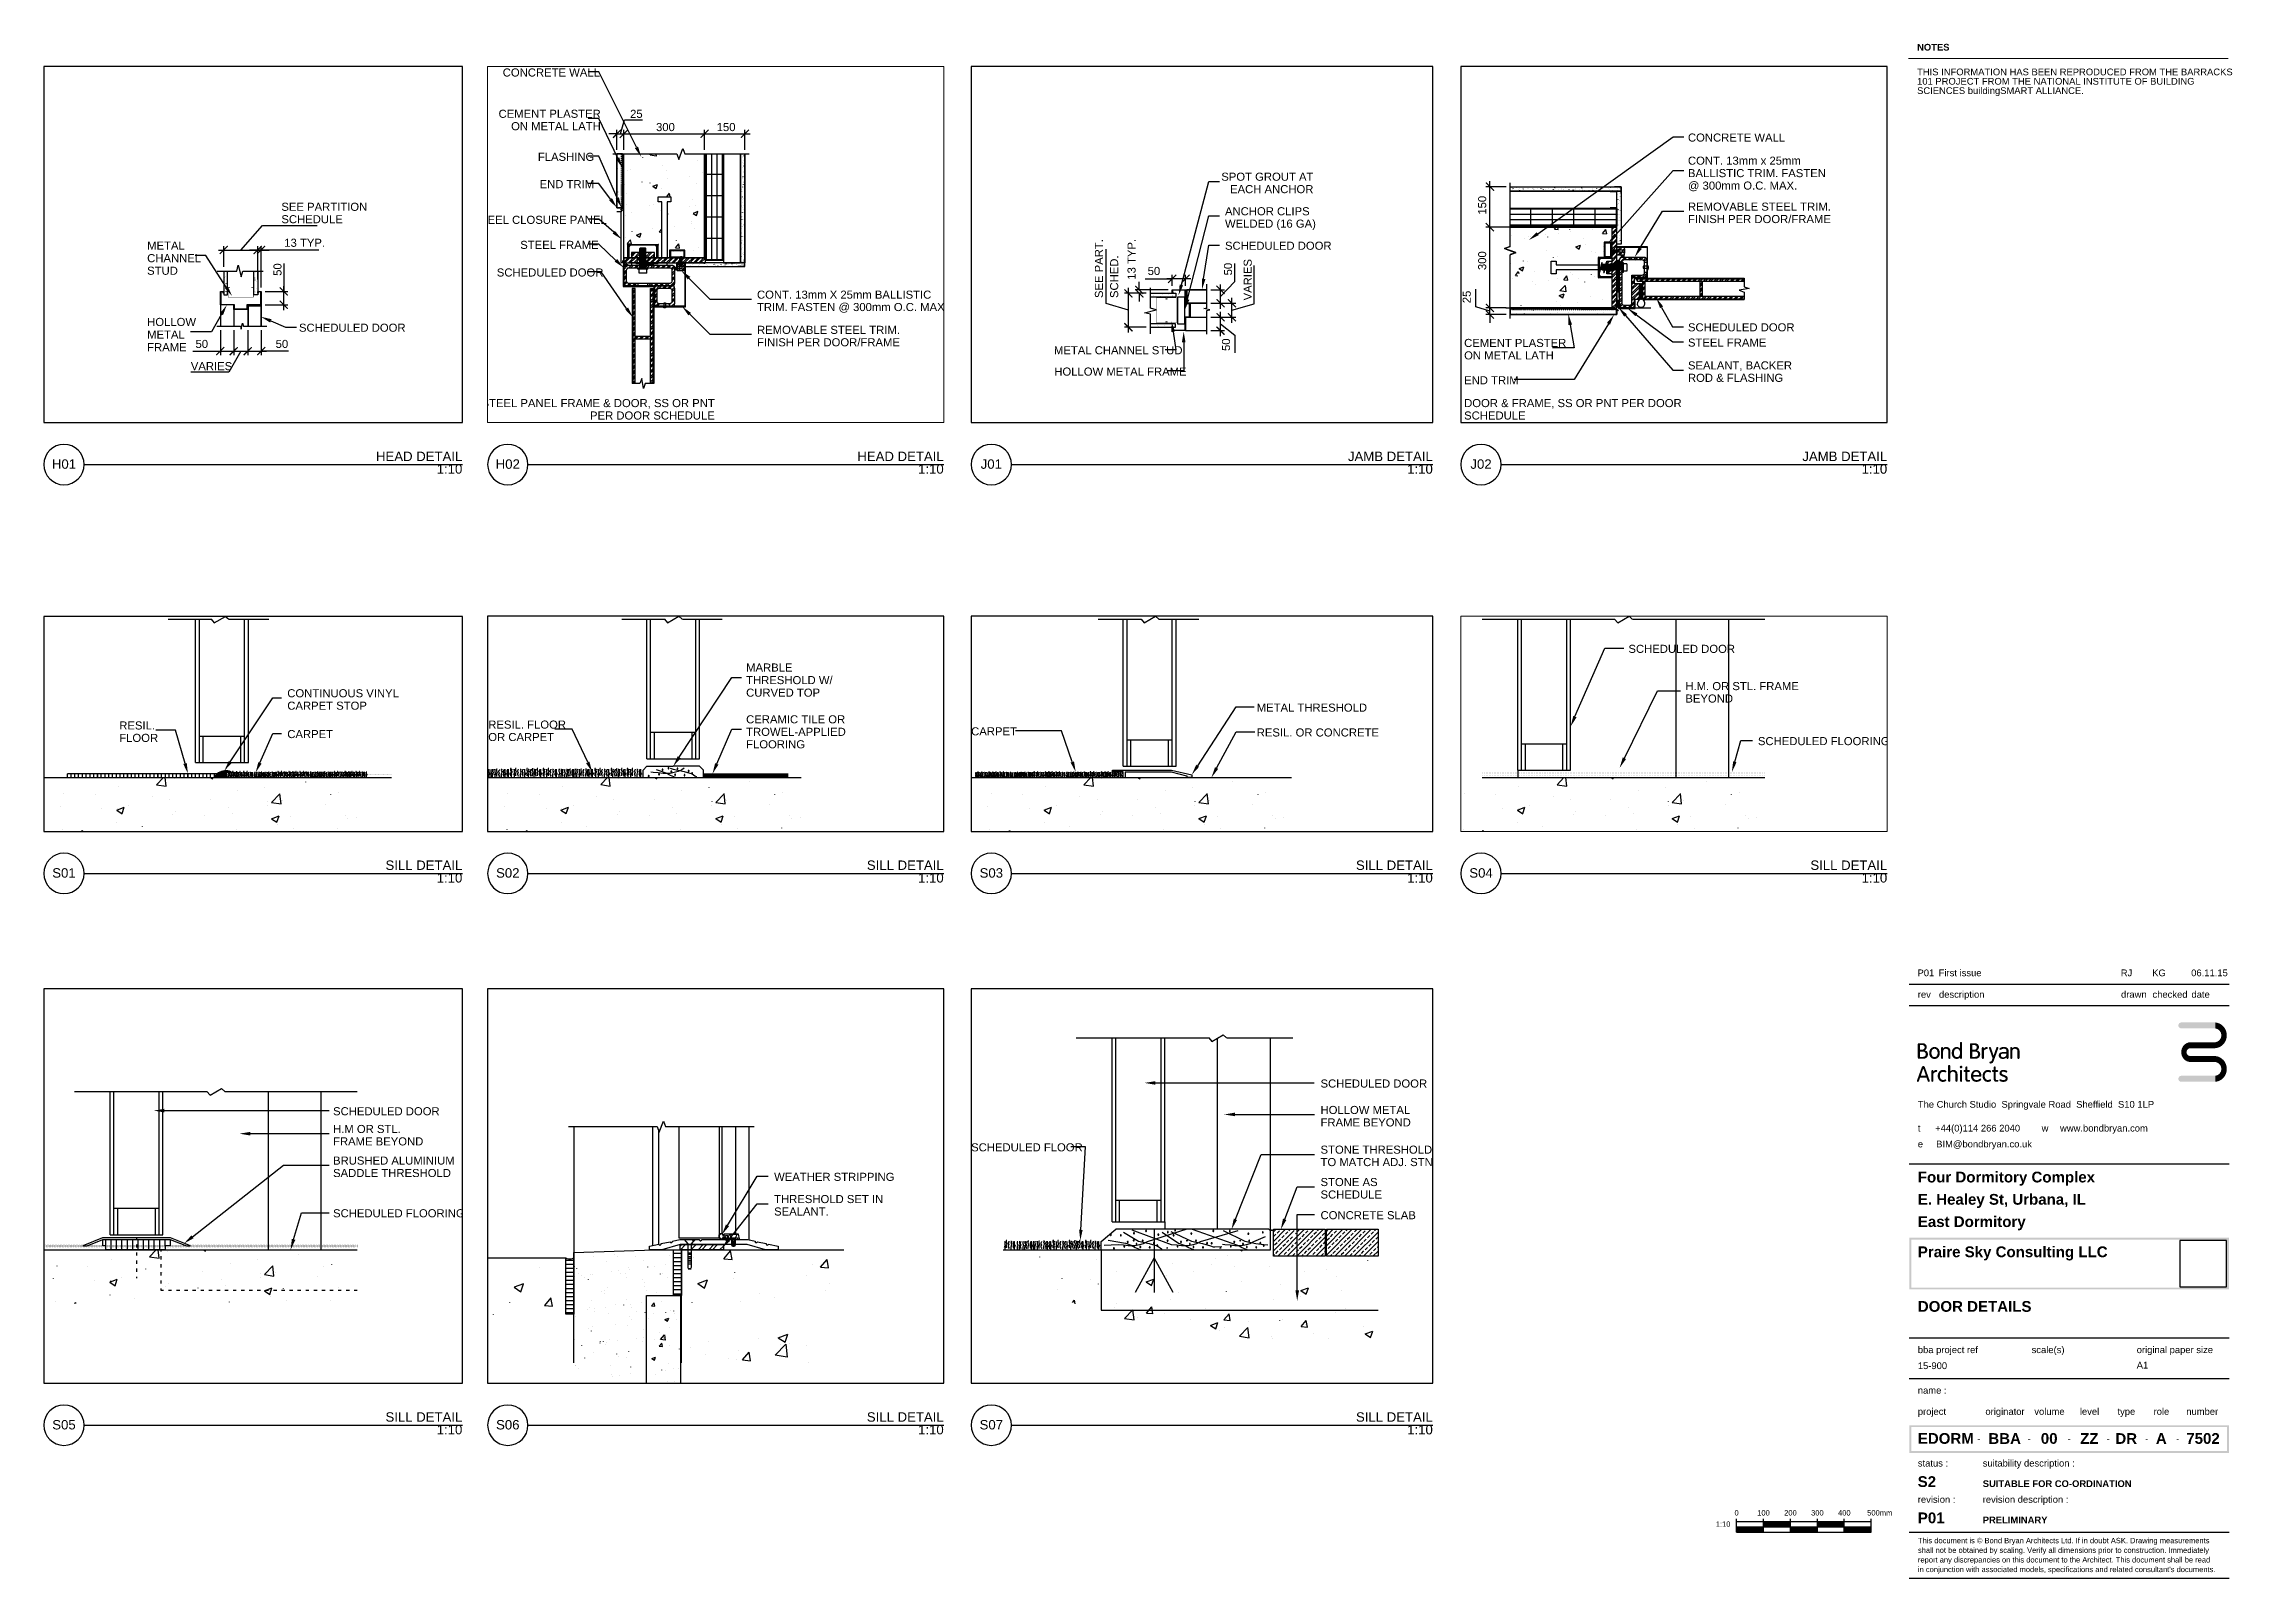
# Paper-space layout '7502 DOOR DETAILS' of a CAD drawing. Header units: millimetres. Extents: x 18 to 831, y 11 to 581.
# The model-space entities are those that its viewports show. They can reach past a viewport. Long polylines and large blocks are cut down to what shows.
import ezdxf
from ezdxf.enums import TextEntityAlignment as Align

# ---------------------------------------------------------------- set-up
doc = ezdxf.new("R2010")
doc.units = ezdxf.units.MM
doc.header["$MEASUREMENT"] = 0
for name, color, linetype in [('A-Zz_20_80_10-P_Barscale', 7, 'Continuous'), ('A-Zz_30_30-P_ExternalReferenceDrawing', 7, 'Continuous'), ('NewA-Zz_20_10_90-T_TextWindow', 7, 'Continuous'), ('NewA-Zz_30_30-P_ExternalReferenceDrawing', 7, 'Continuous')]:
    doc.layers.add(name, color=color, linetype=linetype)
doc.layers.add('NonPlottable_A-Zz_30_30-P_ExternalReferenceDrawing', color=7, linetype='Continuous', plot=False)
doc.layers.add('NonPlottable_L-Zz_30_30-P_ExternalReference', color=7, linetype='Continuous', plot=False)
doc.styles.add('GENERATED_STYLE_1', font='')
doc.styles.add('GENERATED_STYLE_2', font='')
doc.styles.get('GENERATED_STYLE_1').set_extended_font_data('Arial')
doc.styles.get('GENERATED_STYLE_2').set_extended_font_data('Arial', bold=True)

psp = doc.layouts.new('7502 DOOR DETAILS')

# ---------------------------------------------------------------- texts
at = {"linetype": 'Continuous'}
for s, insert, char_height, attachment_point, style in [('\\A1;{\\fArial|b1|i0|c0|p34;NOTES}', (714.16, 581.05), 2.5, 1, 'GENERATED_STYLE_2'), ('\\A1;{\\fArial|b0|i0|c0|p34;P01}', (714.32, 237.16), 2.5, 1, 'GENERATED_STYLE_1'), ('\\A1;{\\fArial|b0|i0|c0|p34;First issue}', (722.18, 237.16), 2.5, 1, 'GENERATED_STYLE_1'), ('\\A1;{\\fArial|b0|i0|c0|p34;RJ}', (789.79, 237.16), 2.5, 1, 'GENERATED_STYLE_1'), ('\\A1;{\\fArial|b0|i0|c0|p34;KG}', (801.47, 237.16), 2.5, 1, 'GENERATED_STYLE_1'), ('\\A1;{\\fArial|b0|i0|c0|p34;06.11.15}', (815.95, 237.16), 2.5, 1, 'GENERATED_STYLE_1'), ('\\A1;{\\fArial|b0|i0|c0|p34;rev}', (714.43, 229.16), 2.5, 1, 'GENERATED_STYLE_1'), ('\\A1;{\\fArial|b0|i0|c0|p34;description}', (722.29, 229.16), 2.5, 1, 'GENERATED_STYLE_1'), ('\\A1;{\\fArial|b0|i0|c0|p34;drawn}', (789.9, 229.16), 2.5, 1, 'GENERATED_STYLE_1'), ('\\A1;{\\fArial|b0|i0|c0|p34;checked}', (801.58, 229.16), 2.5, 1, 'GENERATED_STYLE_1'), ('\\A1;{\\fArial|b0|i0|c0|p34;date}', (816.06, 229.16), 2.5, 1, 'GENERATED_STYLE_1'), ('\\A1;{\\fArial|b0|i0|c0|p34;The Church Studio\\fArial|b0|i0|c0|p34;  \\fArial|b0|i0|c0|p34;Springvale Road\\fArial|b0|i0|c0|p34;  \\fArial|b0|i0|c0|p34;Sheffield\\fArial|b0|i0|c0|p34;  \\fArial|b0|i0|c0|p34;S10 1LP}', (714.43, 188.31), 2.5, 1, 'GENERATED_STYLE_1'), ('\\A1;{\\fArial|b0|i0|c0|p34;+44(0)114 266 2040}', (720.86, 179.46), 2.5, 1, 'GENERATED_STYLE_1'), ('\\A1;{\\fArial|b0|i0|c0|p34;www.bondbryan.com}', (767.24, 179.46), 2.5, 1, 'GENERATED_STYLE_1'), ('\\A1;{\\fArial|b0|i0|c0|p34;BIM@bondbryan.co.uk}', (721.25, 173.56), 2.5, 1, 'GENERATED_STYLE_1'), ('\\A1;{\\fArial|b1|i0|c0|p34;Four Dormitory Complex}', (714.43, 162.05), 4, 1, 'GENERATED_STYLE_2'), ('\\A1;{\\fArial|b1|i0|c0|p34;E. Healey St, Urbana, IL}', (714.43, 153.77), 4, 1, 'GENERATED_STYLE_2'), ('\\A1;{\\fArial|b1|i0|c0|p34;East Dormitory}', (714.43, 145.48), 4, 1, 'GENERATED_STYLE_2'), ('\\A1;{\\fArial|b1|i0|c0|p34;Praire Sky Consulting LLC}', (714.43, 134.27), 4, 1, 'GENERATED_STYLE_2'), ('\\A1;{\\fArial|b1|i0|c0|p34;DOOR DETAILS}', (714.43, 113.99), 4, 1, 'GENERATED_STYLE_2'), ('\\A1;{\\fArial|b0|i0|c0|p34;15-900}', (714.43, 88.67), 2.5, 7, 'GENERATED_STYLE_1'), ('\\A1;{\\fArial|b0|i0|c0|p34; }', (756.69, 91.41), 2.5, 1, 'GENERATED_STYLE_1'), ('\\A1;{\\fArial|b0|i0|c0|p34;A1}', (795.72, 91.41), 2.5, 1, 'GENERATED_STYLE_1'), ('\\A1;{\\fArial|b0|i0|c0|p34;name :}', (714.43, 82.06), 2.5, 1, 'GENERATED_STYLE_1'), ('\\A1;{\\fArial|b1|i0|c0|p34;EDORM}', (714.43, 62.91), 4, 4, 'GENERATED_STYLE_2'), ('\\A1;{\\fArial|b0|i0|c0|p34;-}', (736.51, 64.11), 2.5, 1, 'GENERATED_STYLE_1'), ('\\A1;{\\fArial|b1|i0|c0|p34;BBA}', (746.67, 62.91), 4, 5, 'GENERATED_STYLE_2'), ('\\A1;{\\fArial|b0|i0|c0|p34;-}', (755.24, 64.11), 2.5, 1, 'GENERATED_STYLE_1'), ('\\A1;{\\fArial|b1|i0|c0|p34;00}', (763.21, 62.91), 4, 5, 'GENERATED_STYLE_2'), ('\\A1;{\\fArial|b0|i0|c0|p34;-}', (770.08, 64.11), 2.5, 1, 'GENERATED_STYLE_1'), ('\\A1;{\\fArial|b1|i0|c0|p34;ZZ}', (778.13, 62.91), 4, 5, 'GENERATED_STYLE_2'), ('\\A1;{\\fArial|b0|i0|c0|p34;-}', (784.55, 64.11), 2.5, 1, 'GENERATED_STYLE_1'), ('\\A1;{\\fArial|b1|i0|c0|p34;DR}', (791.82, 62.91), 4, 5, 'GENERATED_STYLE_2'), ('\\A1;{\\fArial|b0|i0|c0|p34;-}', (798.83, 64.11), 2.5, 1, 'GENERATED_STYLE_1'), ('\\A1;{\\fArial|b1|i0|c0|p34;A}', (804.85, 62.91), 4, 5, 'GENERATED_STYLE_2'), ('\\A1;{\\fArial|b0|i0|c0|p34;-}', (810.35, 64.11), 2.5, 1, 'GENERATED_STYLE_1'), ('\\A1;{\\fArial|b1|i0|c0|p34;7502}', (814.13, 60.88), 4, 7, 'GENERATED_STYLE_2'), ('\\A1;{\\fArial|b1|i0|c0|p34;S2}', (717.79, 48.91), 4, 2, 'GENERATED_STYLE_2'), ('\\A1;{\\fArial|b1|i0|c0|p34;SUITABLE FOR CO-ORDINATION}', (738.53, 47.38), 2.5, 1, 'GENERATED_STYLE_2'), ('\\A1;{\\fArial|b1|i0|c0|p34;P01}', (714.43, 35.43), 4, 1, 'GENERATED_STYLE_2'), ('\\A1;{\\fArial|b1|i0|c0|p34;PRELIMINARY}', (738.53, 33.91), 2.5, 1, 'GENERATED_STYLE_2')]:
    psp.add_mtext(s, dxfattribs=dict(at, insert=insert, char_height=char_height, attachment_point=attachment_point, style=style))
at = {"linetype": 'Continuous', "insert": (714.16, 571.87), "char_height": 2.5, "attachment_point": 1, "line_spacing_factor": 0.833747, "style": 'GENERATED_STYLE_1'}
psp.add_mtext('\\A1;{\\fArial|b0|i0|c0|p34;THIS INFORMATION HAS BEEN REPRODUCED FROM THE BARRACKS\\P\\fArial|b0|i0|c0|p34;101 PROJECT FROM THE NATIONAL INSTITUTE OF BUILDING\\P\\fArial|b0|i0|c0|p34;SCIENCES buildingSMART ALLIANCE.}', dxfattribs=at)
at = {"color": 8, "linetype": 'Continuous', "lineweight": 13, "char_height": 2.5, "attachment_point": 1, "style": 'GENERATED_STYLE_1'}
for s, insert in [('\\A1;{\\fArial|b0|i0|c0|p34;t}', (714.43, 179.46)), ('\\A1;{\\fArial|b0|i0|c0|p34;w}', (760.42, 179.46)), ('\\A1;{\\fArial|b0|i0|c0|p34;e}', (714.43, 173.56)), ('\\A1;{\\fArial|b0|i0|c0|p34;bba project ref}', (714.43, 97.14)), ('\\A1;{\\fArial|b0|i0|c0|p34;scale(s)}', (756.69, 97.14)), ('\\A1;{\\fArial|b0|i0|c0|p34;original paper size}', (795.72, 97.14)), ('\\A1;{\\fArial|b0|i0|c0|p34;project}', (714.43, 74.2)), ('\\A1;{\\fArial|b0|i0|c0|p34;originator}', (739.53, 74.2)), ('\\A1;{\\fArial|b0|i0|c0|p34;volume}', (757.69, 74.2)), ('\\A1;{\\fArial|b0|i0|c0|p34;level}', (774.61, 74.2)), ('\\A1;{\\fArial|b0|i0|c0|p34;type}', (788.58, 74.2)), ('\\A1;{\\fArial|b0|i0|c0|p34;role}', (801.99, 74.2)), ('\\A1;{\\fArial|b0|i0|c0|p34;number}', (814.13, 74.2)), ('\\A1;{\\fArial|b0|i0|c0|p34;status :}', (714.43, 55)), ('\\A1;{\\fArial|b0|i0|c0|p34;suitability description :}', (738.53, 55)), ('\\A1;{\\fArial|b0|i0|c0|p34;revision :}', (714.43, 41.52)), ('\\A1;{\\fArial|b0|i0|c0|p34;revision description :}', (738.53, 41.52))]:
    psp.add_mtext(s, dxfattribs=dict(at, insert=insert))
at = {"linetype": 'Continuous', "insert": (714.48, 26), "char_height": 2, "width": 110.8507, "attachment_point": 1, "line_spacing_factor": 1.072162, "style": 'GENERATED_STYLE_1'}
psp.add_mtext("\\A1;{\\fArial|b0|i0|c0|p34;This document is © Bond Bryan Architects Ltd. If in doubt ASK. Drawing measurements shall not be obtained by scaling. Verify all dimensions prior to construction. Immediately report any discrepancies on this document to the Architect. This document shall be read in conjunction with associated models, specifications and related consultant's documents.}", dxfattribs=at)

msp = doc.modelspace()

# ---------------------------------------------------------------- texts
at = {"layer": 'NewA-Zz_20_10_90-T_TextWindow', "linetype": 'Continuous', "char_height": 150, "style": 'GENERATED_STYLE_1'}
for s, insert, attachment_point in [('\\A1;{\\fArial|b0|i0|c0|p34;CONCRETE WALL}', (104880, -5053), 3), ('\\A1;{\\fArial|b0|i0|c0|p34;SCHEDULED DOOR}', (20444, -5989), 1), ('\\A1;{\\fArial|b0|i0|c0|p34;25}', (105674, -5821), 3), ('\\A1;{\\fArial|b0|i0|c0|p34;300}', (106272, -6067), 3), ('\\A1;{\\fArial|b0|i0|c0|p34;150}', (107398, -6067), 3), ('\\A1;{\\fArial|b0|i0|c0|p34;SCHEDULED DOOR}', (39777, -6504), 1), ('\\A1;{\\fArial|b0|i0|c0|p34;CONCRETE WALL}', (87225, -6262), 1), ('\\A1;{\\fArial|b0|i0|c0|p34;FLASHING}', (103728, -6620), 1), ('\\A1;{\\fArial|b0|i0|c0|p34;SCHEDULED FLOOR}', (13956, -7174), 1), ('\\A1;{\\fArial|b0|i0|c0|p34;END TRIM}', (103760, -7127), 1), ('\\A1;{\\fArial|b0|i0|c0|p34;WEATHER STRIPPING}', (29563, -7722), 1), ('\\A1;{\\fArial|b0|i0|c0|p34;EEL CLOSURE PANEL}', (102795, -7790), 1), ('\\A1;{\\fArial|b0|i0|c0|p34;CONCRETE SLAB}', (20444, -8435), 1), ('\\A1;{\\fArial|b0|i0|c0|p34;SCHEDULED FLOORING}', (39777, -8399), 1), ('\\A1;{\\fArial|b0|i0|c0|p34;SCHEDULED DOOR}', (46844, -8165), 1), ('\\A1;{\\fArial|b0|i0|c0|p34;SCHEDULED DOOR}', (97222, -8271), 1), ('\\A1;{\\fArial|b0|i0|c0|p34;STEEL FRAME}', (103401, -8255), 1), ('\\A1;{\\fArial|b0|i0|c0|p34;13 TYP.}', (117423, -8216), 1), ('\\A1;{\\fArial|b0|i0|c0|p34;50}', (95786, -8740), 1), ('\\A1;{\\fArial|b0|i0|c0|p34;SCHEDULED DOOR}', (102966, -8768), 1), ('\\A1;{\\fArial|b0|i0|c0|p34;METAL THRESHOLD}', (58535, -9257), 1), ('\\A1;{\\fArial|b0|i0|c0|p34;CARPET}', (53232, -9697), 1), ('\\A1;{\\fArial|b0|i0|c0|p34;RESIL. OR CONCRETE}', (58535, -9718), 1), ('\\A1;{\\fArial|b0|i0|c0|p34;CARPET}', (78203, -9748), 1), ('\\A1;{\\fArial|b0|i0|c0|p34;SCHEDULED FLOORING}', (49248, -9879), 1), ('\\A1;{\\fArial|b0|i0|c0|p34;SCHEDULED DOOR}', (87225, -9787), 1), ('\\A1;{\\fArial|b0|i0|c0|p34;STEEL FRAME}', (87225, -10070), 1), ('\\A1;{\\fArial|b0|i0|c0|p34;50}', (115775, -10095), 1), ('\\A1;{\\fArial|b0|i0|c0|p34;50}', (117263, -10095), 1), ('\\A1;{\\fArial|b0|i0|c0|p34;SCHEDULED DOOR}', (117696, -9794), 1), ('\\A1;{\\fArial|b0|i0|c0|p34;METAL CHANNEL STUD}', (96433, -10213), 3), ('\\A1;{\\fArial|b0|i0|c0|p34;VARIES}', (115688, -10508), 1), ('\\A1;{\\fArial|b0|i0|c0|p34;END TRIM}', (83069, -10770), 1), ('\\A1;{\\fArial|b0|i0|c0|p34;HOLLOW METAL FRAME}', (96509, -10609), 3)]:
    msp.add_mtext(s, dxfattribs=dict(at, insert=insert, attachment_point=attachment_point))
for s, insert, attachment_point, line_spacing_factor in [('\\A1;{\\fArial|b0|i0|c0|p34;CEMENT PLASTER\\P\\fArial|b0|i0|c0|p34;ON METAL LATH}', (104896, -5820), 3, 0.92341), ('\\A1;{\\fArial|b0|i0|c0|p34;HOLLOW METAL\\P\\fArial|b0|i0|c0|p34;FRAME BEYOND}', (20444, -6480), 1, 0.92341), ('\\A1;{\\fArial|b0|i0|c0|p34;H.M OR STL.\\P\\fArial|b0|i0|c0|p34;FRAME BEYOND}', (39777, -6833), 1, 0.92341), ('\\A1;{\\fArial|b0|i0|c0|p34;CONT. 13mm x 25mm\\P\\fArial|b0|i0|c0|p34;BALLISTIC TRIM. FASTEN\\P\\fArial|b0|i0|c0|p34;@ 300mm O.C. MAX.}', (87225, -6691), 1, 0.926013), ('\\A1;{\\fArial|b0|i0|c0|p34;STONE THRESHOLD,\\P\\fArial|b0|i0|c0|p34;TO MATCH ADJ. STN}', (20444, -7217), 1, 0.92341), ('\\A1;{\\fArial|b0|i0|c0|p34;SPOT GROUT AT\\P\\fArial|b0|i0|c0|p34;EACH ANCHOR}', (98864, -6989), 3, 0.92341), ('\\A1;{\\fArial|b0|i0|c0|p34;BRUSHED ALUMINIUM\\P\\fArial|b0|i0|c0|p34;SADDLE THRESHOLD}', (39777, -7420), 1, 0.92341), ('\\A1;{\\fArial|b0|i0|c0|p34;REMOVABLE STEEL TRIM.\\P\\fArial|b0|i0|c0|p34;FINISH PER DOOR/FRAME}', (87225, -7545), 1, 0.92267), ('\\A1;{\\fArial|b0|i0|c0|p34;ANCHOR CLIPS\\P\\fArial|b0|i0|c0|p34;WELDED (16 GA)}', (97222, -7631), 1, 0.919932), ('\\A1;{\\fArial|b0|i0|c0|p34;SEE PARTITION\\P\\fArial|b0|i0|c0|p34;SCHEDULE}', (117369, -7548), 1, 0.92341), ('\\A1;{\\fArial|b0|i0|c0|p34;STONE AS\\P\\fArial|b0|i0|c0|p34;SCHEDULE}', (20444, -7819), 1, 0.92341), ('\\A1;{\\fArial|b0|i0|c0|p34;THRESHOLD SET IN\\P\\fArial|b0|i0|c0|p34;SEALANT.}', (29563, -8135), 1, 0.92341), ('\\A1;{\\fArial|b0|i0|c0|p34;MARBLE\\P\\fArial|b0|i0|c0|p34;THRESHOLD W/\\P\\fArial|b0|i0|c0|p34;CURVED TOP}', (68319, -8512), 1, 0.933032), ('\\A1;{\\fArial|b0|i0|c0|p34;METAL\\P\\fArial|b0|i0|c0|p34;CHANNEL\\P\\fArial|b0|i0|c0|p34;STUD}', (114877, -8269), 1, 0.933032), ('\\A1;{\\fArial|b0|i0|c0|p34;H.M. OR STL. FRAME\\P\\fArial|b0|i0|c0|p34;BEYOND}', (47901, -8857), 1, 0.92341), ('\\A1;{\\fArial|b0|i0|c0|p34;CONTINUOUS VINYL\\P\\fArial|b0|i0|c0|p34;CARPET STOP}', (78203, -8990), 1, 0.92341), ('\\A1;{\\fArial|b0|i0|c0|p34;CONT. 13mm X 25mm BALLISTIC\\P\\fArial|b0|i0|c0|p34;TRIM. FASTEN @ 300mm O.C. MAX.}', (107797, -9180), 1, 0.919198), ('\\A1;{\\fArial|b0|i0|c0|p34;RESIL. FLOOR\\P\\fArial|b0|i0|c0|p34;OR CARPET}', (63531, -9572), 1, 0.92341), ('\\A1;{\\fArial|b0|i0|c0|p34;CERAMIC TILE OR\\P\\fArial|b0|i0|c0|p34;TROWEL-APPLIED\\P\\fArial|b0|i0|c0|p34;FLOORING}', (68319, -9474), 1, 0.928145), ('\\A1;{\\fArial|b0|i0|c0|p34;RESIL.\\P\\fArial|b0|i0|c0|p34;FLOOR}', (75083, -9588), 1, 0.92341), ('\\A1;{\\fArial|b0|i0|c0|p34;HOLLOW\\P\\fArial|b0|i0|c0|p34;METAL\\P\\fArial|b0|i0|c0|p34;FRAME}', (114877, -9687), 1, 0.937867), ('\\A1;{\\fArial|b0|i0|c0|p34;CEMENT PLASTER\\P\\fArial|b0|i0|c0|p34;ON METAL LATH}', (83069, -10077), 1, 0.92341), ('\\A1;{\\fArial|b0|i0|c0|p34;REMOVABLE STEEL TRIM.\\P\\fArial|b0|i0|c0|p34;FINISH PER DOOR/FRAME}', (107797, -9834), 1, 0.92267), ('\\A1;{\\fArial|b0|i0|c0|p34;SEALANT, BACKER\\P\\fArial|b0|i0|c0|p34;ROD & FLASHING}', (87225, -10494), 1, 0.922979), ('\\A1;{\\fArial|b0|i0|c0|p34;DOOR & FRAME, SS OR PNT PER DOOR\\P\\fArial|b0|i0|c0|p34;SCHEDULE}', (83069, -11194), 1, 0.92341), ('\\A1;{\\fArial|b0|i0|c0|p34;STEEL PANEL FRAME & DOOR, SS OR PNT\\P\\fArial|b0|i0|c0|p34;PER DOOR SCHEDULE}', (107013, -11194), 3, 0.92341)]:
    msp.add_mtext(s, dxfattribs=dict(at, insert=insert, attachment_point=attachment_point, line_spacing_factor=line_spacing_factor))
at = {"layer": 'NewA-Zz_20_10_90-T_TextWindow', "linetype": 'Continuous', "char_height": 150, "attachment_point": 1, "rotation": 90, "style": 'GENERATED_STYLE_1'}
for s, insert in [('\\A1;{\\fArial|b0|i0|c0|p34;150}', (83329, -7769)), ('\\A1;{\\fArial|b0|i0|c0|p34;300}', (83329, -8799)), ('\\A1;{\\fArial|b0|i0|c0|p34;SEE PART.}', (94806, -9318)), ('\\A1;{\\fArial|b0|i0|c0|p34;13 TYP.}', (95412, -8977)), ('\\A1;{\\fArial|b0|i0|c0|p34;SCHED.}', (95089, -9318)), ('\\A1;{\\fArial|b0|i0|c0|p34;50}', (97203, -8897)), ('\\A1;{\\fArial|b0|i0|c0|p34;VARIES}', (97568, -9362)), ('\\A1;{\\fArial|b0|i0|c0|p34;50}', (117222, -8906)), ('\\A1;{\\fArial|b0|i0|c0|p34;25}', (83042, -9414)), ('\\A1;{\\fArial|b0|i0|c0|p34;50}', (97166, -10301))]:
    msp.add_mtext(s, dxfattribs=dict(at, insert=insert))

# ---------------------------------------------------------------- blocks, each defined once
blk = doc.blocks.new('Linear Drawing Title 19[1]', base_point=(362.86, 83.46))
at = {"layer": 'A-Zz_30_30-P_ExternalReferenceDrawing', "linetype": 'Continuous'}
blk.add_line((377.86, 67.86), (534.31, 67.86), dxfattribs=at)
for start, end in [(0, 180), (180, 0)]:
    blk.add_arc((370.36, 67.86), 7.5, start, end, dxfattribs=at)
at = {"layer": 'A-Zz_30_30-P_ExternalReferenceDrawing', "style": 'GENERATED_STYLE_1'}
blk.add_attdef('AC_DrawingNumber', text='', height=3.5, dxfattribs=at).set_placement((370.36, 68.03), align=Align.MIDDLE_CENTER)
blk.add_attdef('AC_OriginalDrawingScale', text='', height=3.5, dxfattribs=at).set_placement((534.31, 63.4), align=Align.BOTTOM_RIGHT)
blk.add_attdef('AC_DrawingName', text='', height=3.5, dxfattribs=at).set_placement((534.31, 72.66), align=Align.TOP_RIGHT)
blk = doc.blocks.new('Linear Drawing Title 19[2]', base_point=(183.29, 83.46))
at = {"layer": 'A-Zz_30_30-P_ExternalReferenceDrawing', "linetype": 'Continuous'}
blk.add_line((198.29, 67.86), (352.67, 67.86), dxfattribs=at)
for start, end in [(0, 180), (180, 0)]:
    blk.add_arc((190.79, 67.86), 7.5, start, end, dxfattribs=at)
at = {"layer": 'A-Zz_30_30-P_ExternalReferenceDrawing', "style": 'GENERATED_STYLE_1'}
blk.add_attdef('AC_DrawingNumber', text='', height=3.5, dxfattribs=at).set_placement((190.79, 68.03), align=Align.MIDDLE_CENTER)
blk.add_attdef('AC_OriginalDrawingScale', text='', height=3.5, dxfattribs=at).set_placement((352.67, 63.4), align=Align.BOTTOM_RIGHT)
blk.add_attdef('AC_DrawingName', text='', height=3.5, dxfattribs=at).set_placement((352.67, 72.66), align=Align.TOP_RIGHT)
blk = doc.blocks.new('Linear Drawing Title 19[3]', base_point=(18.47, 83.46))
at = {"layer": 'A-Zz_30_30-P_ExternalReferenceDrawing', "linetype": 'Continuous'}
blk.add_line((33.47, 67.86), (173.91, 67.86), dxfattribs=at)
for start, end in [(0, 180), (180, 0)]:
    blk.add_arc((25.97, 67.86), 7.5, start, end, dxfattribs=at)
at = {"layer": 'A-Zz_30_30-P_ExternalReferenceDrawing', "style": 'GENERATED_STYLE_1'}
blk.add_attdef('AC_DrawingNumber', text='', height=3.5, dxfattribs=at).set_placement((25.97, 68.03), align=Align.MIDDLE_CENTER)
blk.add_attdef('AC_OriginalDrawingScale', text='', height=3.5, dxfattribs=at).set_placement((173.91, 63.4), align=Align.BOTTOM_RIGHT)
blk.add_attdef('AC_DrawingName', text='', height=3.5, dxfattribs=at).set_placement((173.91, 72.66), align=Align.TOP_RIGHT)
blk = doc.blocks.new('Linear Drawing Title 19[4]', base_point=(544.72, 288.46))
at = {"layer": 'A-Zz_30_30-P_ExternalReferenceDrawing', "linetype": 'Continuous'}
blk.add_line((559.72, 272.86), (703.06, 272.86), dxfattribs=at)
for start, end in [(0, 180), (180, 0)]:
    blk.add_arc((552.22, 272.86), 7.5, start, end, dxfattribs=at)
at = {"layer": 'A-Zz_30_30-P_ExternalReferenceDrawing', "style": 'GENERATED_STYLE_1'}
blk.add_attdef('AC_DrawingName', text='', height=3.5, dxfattribs=at).set_placement((703.06, 277.66), align=Align.TOP_RIGHT)
blk.add_attdef('AC_DrawingNumber', text='', height=3.5, dxfattribs=at).set_placement((552.22, 273.04), align=Align.MIDDLE_CENTER)
blk.add_attdef('AC_OriginalDrawingScale', text='', height=3.5, dxfattribs=at).set_placement((703.06, 268.41), align=Align.BOTTOM_RIGHT)
blk = doc.blocks.new('Linear Drawing Title 19[5]', base_point=(362.86, 288.46))
at = {"layer": 'A-Zz_30_30-P_ExternalReferenceDrawing', "linetype": 'Continuous'}
blk.add_line((377.86, 272.86), (534.31, 272.86), dxfattribs=at)
for start, end in [(0, 180), (180, 0)]:
    blk.add_arc((370.36, 272.86), 7.5, start, end, dxfattribs=at)
at = {"layer": 'A-Zz_30_30-P_ExternalReferenceDrawing', "style": 'GENERATED_STYLE_1'}
blk.add_attdef('AC_DrawingName', text='', height=3.5, dxfattribs=at).set_placement((534.31, 277.66), align=Align.TOP_RIGHT)
blk.add_attdef('AC_DrawingNumber', text='', height=3.5, dxfattribs=at).set_placement((370.36, 273.03), align=Align.MIDDLE_CENTER)
blk.add_attdef('AC_OriginalDrawingScale', text='', height=3.5, dxfattribs=at).set_placement((534.31, 268.41), align=Align.BOTTOM_RIGHT)
blk = doc.blocks.new('Linear Drawing Title 19[6]', base_point=(183.29, 288.46))
at = {"layer": 'A-Zz_30_30-P_ExternalReferenceDrawing', "linetype": 'Continuous'}
blk.add_line((198.29, 272.86), (352.67, 272.86), dxfattribs=at)
for start, end in [(0, 180), (180, 0)]:
    blk.add_arc((190.79, 272.86), 7.5, start, end, dxfattribs=at)
at = {"layer": 'A-Zz_30_30-P_ExternalReferenceDrawing', "style": 'GENERATED_STYLE_1'}
blk.add_attdef('AC_DrawingName', text='', height=3.5, dxfattribs=at).set_placement((352.67, 277.66), align=Align.TOP_RIGHT)
blk.add_attdef('AC_DrawingNumber', text='', height=3.5, dxfattribs=at).set_placement((190.79, 273.04), align=Align.MIDDLE_CENTER)
blk.add_attdef('AC_OriginalDrawingScale', text='', height=3.5, dxfattribs=at).set_placement((352.67, 268.41), align=Align.BOTTOM_RIGHT)
blk = doc.blocks.new('Linear Drawing Title 19[7]', base_point=(18.47, 288.46))
at = {"layer": 'A-Zz_30_30-P_ExternalReferenceDrawing', "linetype": 'Continuous'}
blk.add_line((33.47, 272.86), (173.91, 272.86), dxfattribs=at)
for start, end in [(0, 180), (180, 0)]:
    blk.add_arc((25.97, 272.86), 7.5, start, end, dxfattribs=at)
at = {"layer": 'A-Zz_30_30-P_ExternalReferenceDrawing', "style": 'GENERATED_STYLE_1'}
blk.add_attdef('AC_DrawingName', text='', height=3.5, dxfattribs=at).set_placement((173.91, 277.66), align=Align.TOP_RIGHT)
blk.add_attdef('AC_DrawingNumber', text='', height=3.5, dxfattribs=at).set_placement((25.97, 273.04), align=Align.MIDDLE_CENTER)
blk.add_attdef('AC_OriginalDrawingScale', text='', height=3.5, dxfattribs=at).set_placement((173.91, 268.41), align=Align.BOTTOM_RIGHT)
blk = doc.blocks.new('Linear Drawing Title 19[8]', base_point=(544.72, 440.35))
at = {"layer": 'A-Zz_30_30-P_ExternalReferenceDrawing', "linetype": 'Continuous'}
blk.add_line((559.72, 424.75), (703.06, 424.75), dxfattribs=at)
for start, end in [(0, 180), (180, 0)]:
    blk.add_arc((552.22, 424.75), 7.5, start, end, dxfattribs=at)
at = {"layer": 'A-Zz_30_30-P_ExternalReferenceDrawing', "style": 'GENERATED_STYLE_1'}
blk.add_attdef('AC_DrawingNumber', text='', height=3.5, dxfattribs=at).set_placement((552.22, 424.93), align=Align.MIDDLE_CENTER)
blk.add_attdef('AC_OriginalDrawingScale', text='', height=3.5, dxfattribs=at).set_placement((703.06, 420.3), align=Align.BOTTOM_RIGHT)
blk.add_attdef('AC_DrawingName', text='', height=3.5, dxfattribs=at).set_placement((703.06, 429.55), align=Align.TOP_RIGHT)
blk = doc.blocks.new('Linear Drawing Title 19[9]', base_point=(362.86, 440.35))
at = {"layer": 'A-Zz_30_30-P_ExternalReferenceDrawing', "linetype": 'Continuous'}
blk.add_line((377.86, 424.75), (534.31, 424.75), dxfattribs=at)
for start, end in [(0, 180), (180, 0)]:
    blk.add_arc((370.36, 424.75), 7.5, start, end, dxfattribs=at)
at = {"layer": 'A-Zz_30_30-P_ExternalReferenceDrawing', "style": 'GENERATED_STYLE_1'}
blk.add_attdef('AC_DrawingNumber', text='', height=3.5, dxfattribs=at).set_placement((370.36, 424.93), align=Align.MIDDLE_CENTER)
blk.add_attdef('AC_OriginalDrawingScale', text='', height=3.5, dxfattribs=at).set_placement((534.31, 420.3), align=Align.BOTTOM_RIGHT)
blk.add_attdef('AC_DrawingName', text='', height=3.5, dxfattribs=at).set_placement((534.31, 429.55), align=Align.TOP_RIGHT)
blk = doc.blocks.new('Linear Drawing Title 19[10]', base_point=(183.29, 440.35))
at = {"layer": 'A-Zz_30_30-P_ExternalReferenceDrawing', "linetype": 'Continuous'}
blk.add_line((198.29, 424.75), (352.67, 424.75), dxfattribs=at)
for start, end in [(0, 180), (180, 0)]:
    blk.add_arc((190.79, 424.75), 7.5, start, end, dxfattribs=at)
at = {"layer": 'A-Zz_30_30-P_ExternalReferenceDrawing', "style": 'GENERATED_STYLE_1'}
blk.add_attdef('AC_DrawingNumber', text='', height=3.5, dxfattribs=at).set_placement((190.79, 424.93), align=Align.MIDDLE_CENTER)
blk.add_attdef('AC_OriginalDrawingScale', text='', height=3.5, dxfattribs=at).set_placement((352.67, 420.3), align=Align.BOTTOM_RIGHT)
blk.add_attdef('AC_DrawingName', text='', height=3.5, dxfattribs=at).set_placement((352.67, 429.55), align=Align.TOP_RIGHT)
blk = doc.blocks.new('Linear Drawing Title 19[11]', base_point=(18.47, 440.35))
at = {"layer": 'A-Zz_30_30-P_ExternalReferenceDrawing', "linetype": 'Continuous'}
blk.add_line((33.47, 424.75), (173.91, 424.75), dxfattribs=at)
for start, end in [(0, 180), (180, 0)]:
    blk.add_arc((25.97, 424.75), 7.5, start, end, dxfattribs=at)
at = {"layer": 'A-Zz_30_30-P_ExternalReferenceDrawing', "style": 'GENERATED_STYLE_1'}
blk.add_attdef('AC_DrawingNumber', text='', height=3.5, dxfattribs=at).set_placement((25.97, 424.93), align=Align.MIDDLE_CENTER)
blk.add_attdef('AC_OriginalDrawingScale', text='', height=3.5, dxfattribs=at).set_placement((173.91, 420.3), align=Align.BOTTOM_RIGHT)
blk.add_attdef('AC_DrawingName', text='', height=3.5, dxfattribs=at).set_placement((173.91, 429.55), align=Align.TOP_RIGHT)
blk = doc.blocks.new('Scale bar[12]', base_point=(647.13, 28.06))
at = {"layer": 'A-Zz_20_80_10-P_Barscale', "linetype": 'Continuous'}
for points in [[(657.13, 28.06), (657.13, 30.06), (647.13, 30.06), (647.13, 28.06)], [(667.13, 30.06), (667.13, 32.06), (657.13, 32.06), (657.13, 30.06)], [(677.13, 28.06), (677.13, 30.06), (667.13, 30.06), (667.13, 28.06)], [(687.13, 30.06), (687.13, 32.06), (677.13, 32.06), (677.13, 30.06)], [(697.13, 28.06), (697.13, 30.06), (687.13, 30.06), (687.13, 28.06)]]:
    blk.add_hatch(color=256, dxfattribs=at).paths.add_polyline_path(points)
for p, q in [((647.13, 28.06), (647.13, 33.06)), ((657.13, 28.06), (657.13, 33.06)), ((667.13, 28.06), (667.13, 33.06)), ((677.13, 28.06), (677.13, 33.06)), ((687.13, 28.06), (687.13, 33.06)), ((697.13, 28.06), (697.13, 33.06)), ((647.13, 32.06), (697.13, 32.06)), ((647.13, 30.06), (697.13, 30.06)), ((647.13, 28.06), (697.13, 28.06))]:
    blk.add_line(p, q, dxfattribs=at)
at = {"layer": 'A-Zz_20_80_10-P_Barscale', "style": 'GENERATED_STYLE_1'}
for tag, p in [('DUMMY_15', (647.13, 33.71)), ('ac_toplevel_0', (657.13, 33.71)), ('ac_toplevel_1', (667.13, 33.71)), ('ac_toplevel_2', (677.13, 33.71)), ('ac_toplevel_3', (687.13, 33.71)), ('Dscale', (642.13, 29.51))]:
    blk.add_attdef(tag, text='', height=2, dxfattribs=at).set_placement(p, align=Align.BOTTOM_CENTER)
blk.add_attdef('ac_toplevel_4', text='', height=2, dxfattribs=at).set_placement((695.63, 33.71), align=Align.BOTTOM_LEFT)

# ---------------------------------------------------------------- hatches: boundary and pattern name
at = {"layer": 'NewA-Zz_30_30-P_ExternalReferenceDrawing', "linetype": 'Continuous', "lineweight": 13}
for points in [[(17375, -6086), (17375, -6020), (17175, -6053)], [(105115, -6334), (105131, -6350), (105265, -6184)], [(105131, -6350), (105281, -6199), (105265, -6184)], [(105390, -6184), (105240, -6334), (105256, -6350)], [(105390, -6184), (105240, -6334), (105256, -6350)], [(105406, -6199), (105390, -6184), (105256, -6350)], [(105406, -6199), (105390, -6184), (105256, -6350)], [(106741, -6334), (106756, -6350), (106890, -6184)], [(106890, -6184), (106741, -6334), (106756, -6350)], [(106756, -6350), (106906, -6199), (106890, -6184)], [(106906, -6199), (106890, -6184), (106756, -6350)], [(107490, -6334), (107506, -6350), (107640, -6184)], [(107506, -6350), (107656, -6199), (107640, -6184)], [(18853, -6671), (18853, -6605), (18653, -6639)], [(36646, -6600), (36646, -6533), (36446, -6567)], [(105240, -6704), (105179, -6733), (105296, -6899)], [(105588, -6502), (105528, -6532), (105647, -6696)], [(38239, -7029), (38239, -6963), (38039, -6995)], [(83631, -7317), (83481, -7167), (83465, -7183)], [(83615, -7333), (83631, -7317), (83465, -7183)], [(105104, -7462), (105051, -7502), (105197, -7642)], [(105232, -7445), (105172, -7473), (105283, -7642)], [(83631, -8068), (83481, -7918), (83465, -7933)], [(83481, -7918), (83465, -7933), (83631, -8068)], [(83615, -8084), (83631, -8068), (83465, -7933)], [(83465, -7933), (83615, -8084), (83631, -8068)], [(84454, -8149), (84415, -8095), (84272, -8239)], [(85909, -8164), (85859, -8120), (85750, -8290)], [(105159, -8071), (105115, -8120), (105287, -8227)], [(86368, -8404), (86311, -8371), (86235, -8558)], [(116366, -8343), (116217, -8493), (116233, -8509)], [(116382, -8359), (116366, -8343), (116233, -8509)], [(116846, -8493), (116863, -8509), (116997, -8343)], [(116846, -8493), (116863, -8509), (116997, -8343)], [(116863, -8509), (117013, -8359), (116997, -8343)], [(116863, -8509), (117013, -8359), (116997, -8343)], [(117060, -8343), (116910, -8493), (116926, -8509)], [(117076, -8359), (117060, -8343), (116926, -8509)], [(16027, -8783), (15961, -8780), (15983, -8981)], [(18894, -8598), (18833, -8573), (18791, -8772)], [(19810, -8598), (19747, -8573), (19707, -8772)], [(28726, -8716), (28668, -8682), (28593, -8871)], [(37189, -8936), (37147, -8884), (37011, -9035)], [(96308, -8879), (96159, -9029), (96174, -9045)], [(96324, -8895), (96308, -8879), (96174, -9045)], [(96406, -9029), (96422, -9045), (96557, -8879)], [(96422, -9045), (96572, -8895), (96557, -8879)], [(105201, -8593), (105154, -8642), (105322, -8754)], [(106510, -8973), (106558, -8925), (106392, -8807)], [(28746, -8988), (28694, -8947), (28595, -9124)], [(39077, -8968), (39012, -8950), (38989, -9151)], [(86273, -8946), (86273, -8949), (86358, -8946)], [(86273, -8949), (86358, -8949), (86358, -8946)], [(86707, -9507), (86765, -9474), (86637, -9317)], [(95512, -9298), (95362, -9148), (95346, -9163)], [(95496, -9314), (95512, -9298), (95346, -9163)], [(95563, -9084), (95547, -9100), (95713, -9234)], [(95547, -9100), (95697, -9250), (95713, -9234)], [(95713, -9298), (95563, -9148), (95547, -9163)], [(95697, -9314), (95713, -9298), (95547, -9163)], [(96130, -9309), (95945, -9309), (95952, -9317)], [(95952, -9317), (95945, -9309), (95952, -9775)], [(95945, -9309), (95945, -9784), (95952, -9775)], [(96122, -9317), (96130, -9309), (95952, -9317)], [(96130, -9351), (96130, -9309), (96122, -9317)], [(96122, -9351), (96130, -9351), (96122, -9317)], [(96142, -9351), (96149, -9351), (96142, -9309)], [(96149, -9351), (96149, -9317), (96142, -9309)], [(96142, -9309), (96149, -9317), (96327, -9309)], [(96149, -9317), (96318, -9317), (96327, -9309)], [(96327, -9309), (96318, -9317), (96327, -9784)], [(96318, -9317), (96318, -9775), (96327, -9784)], [(96444, -9083), (96380, -9066), (96361, -9268)], [(96560, -9350), (96495, -9333), (96479, -9535)], [(96858, -8967), (96793, -8957), (96796, -9160)], [(97222, -9233), (97072, -9083), (97056, -9099)], [(97206, -9249), (97222, -9233), (97056, -9099)], [(97072, -9333), (97056, -9349), (97222, -9483)], [(97433, -9483), (97283, -9333), (97267, -9349)], [(116373, -9096), (116317, -9131), (116454, -9281)], [(116376, -9307), (116385, -9299), (116376, -9122)], [(116385, -9299), (116385, -9129), (116376, -9122)], [(116376, -9122), (116385, -9129), (116418, -9122)], [(116852, -9307), (116843, -9299), (116376, -9307)], [(116843, -9299), (116385, -9299), (116376, -9307)], [(116385, -9129), (116418, -9129), (116418, -9122)], [(116809, -9122), (116809, -9129), (116852, -9122)], [(116809, -9129), (116843, -9129), (116852, -9122)], [(116852, -9122), (116843, -9129), (116852, -9307)], [(116843, -9129), (116843, -9299), (116852, -9307)], [(117496, -9263), (117346, -9112), (117330, -9128)], [(117480, -9279), (117496, -9263), (117330, -9128)], [(45881, -9512), (45820, -9486), (45770, -9682)], [(83481, -9417), (83465, -9433), (83631, -9567)], [(83481, -9417), (83465, -9433), (83631, -9567)], [(83465, -9433), (83615, -9583), (83631, -9567)], [(83465, -9433), (83615, -9583), (83631, -9567)], [(83631, -9692), (83481, -9542), (83465, -9558)], [(83615, -9708), (83631, -9692), (83465, -9558)], [(85007, -9821), (85072, -9810), (85005, -9618)], [(85720, -9779), (85777, -9813), (85854, -9626)], [(86041, -9664), (86091, -9620), (85935, -9491)], [(86248, -9657), (86287, -9603), (86108, -9511)], [(96122, -9775), (96130, -9784), (96122, -9742)], [(96130, -9784), (96130, -9742), (96122, -9742)], [(96142, -9784), (96149, -9775), (96142, -9742)], [(96149, -9775), (96149, -9742), (96142, -9742)], [(96226, -9949), (96292, -9939), (96231, -9745)], [(97056, -9349), (97206, -9499), (97222, -9483)], [(97222, -9743), (97072, -9593), (97056, -9609)], [(97206, -9759), (97222, -9743), (97056, -9609)], [(97417, -9499), (97433, -9483), (97267, -9349)], [(97283, -9593), (97267, -9609), (97433, -9743)], [(97267, -9609), (97417, -9759), (97433, -9743)], [(105404, -9492), (105349, -9530), (105491, -9676)], [(106525, -9641), (106571, -9594), (106407, -9476)], [(116228, -9604), (116286, -9636), (116356, -9447)], [(117160, -9773), (117185, -9711), (116988, -9665)], [(117346, -9361), (117330, -9377), (117496, -9510)], [(117330, -9377), (117480, -9526), (117496, -9510)], [(20045, -9904), (19978, -9904), (20011, -10104)], [(95362, -9778), (95346, -9794), (95512, -9927)], [(95346, -9794), (95496, -9944), (95512, -9927)], [(95952, -9775), (95945, -9784), (96122, -9775)], [(95945, -9784), (96130, -9784), (96122, -9775)], [(96327, -9784), (96318, -9775), (96142, -9784)], [(96318, -9775), (96149, -9775), (96142, -9784)], [(96422, -10141), (96489, -10141), (96455, -9941)], [(97072, -9842), (97056, -9858), (97222, -9991)], [(97056, -9858), (97206, -10007), (97222, -9991)], [(46799, -10287), (46739, -10257), (46680, -10452)], [(48851, -10348), (48788, -10329), (48764, -10531)], [(55142, -10330), (55079, -10351), (55175, -10530)], [(57466, -10430), (57411, -10393), (57329, -10579)], [(57819, -10471), (57761, -10439), (57694, -10631)], [(65408, -10333), (65347, -10362), (65462, -10529)], [(67104, -10272), (67048, -10236), (66966, -10421)], [(67805, -10390), (67743, -10364), (67694, -10561)], [(76336, -10360), (76272, -10378), (76359, -10561)], [(76900, -10561), (76889, -10569), (77069, -10569)], [(76907, -10556), (76900, -10561), (77071, -10561)], [(76900, -10561), (77069, -10569), (77071, -10561)], [(76925, -10543), (76907, -10556), (77073, -10556)], [(76907, -10556), (77071, -10561), (77073, -10556)], [(76928, -10541), (76925, -10543), (77081, -10543)], [(76925, -10543), (77073, -10556), (77081, -10543)], [(76942, -10534), (76928, -10541), (77082, -10541)], [(76928, -10541), (77081, -10543), (77082, -10541)], [(76955, -10527), (76942, -10534), (77088, -10534)], [(76942, -10534), (77082, -10541), (77088, -10534)], [(76959, -10526), (76955, -10527), (77099, -10527)], [(76955, -10527), (77088, -10534), (77099, -10527)], [(76965, -10524), (76959, -10526), (77103, -10526)], [(76959, -10526), (77099, -10527), (77103, -10526)], [(76969, -10522), (76965, -10524), (77109, -10524)], [(76965, -10524), (77103, -10526), (77109, -10524)], [(76989, -10515), (76969, -10522), (77146, -10522)], [(76969, -10522), (77109, -10524), (77121, -10522)], [(76991, -10514), (76989, -10515), (77127, -10515)], [(76989, -10515), (77146, -10522), (77127, -10515)], [(77023, -10508), (76991, -10514), (77123, -10514)], [(76991, -10514), (77127, -10515), (77123, -10514)], [(77023, -10508), (77123, -10514), (77093, -10508)], [(77060, -10506), (77025, -10508), (77087, -10508)], [(77172, -10360), (77117, -10323), (77033, -10507)], [(77121, -10522), (77130, -10524), (77150, -10524)], [(77121, -10522), (77150, -10524), (77146, -10522)], [(77134, -10524), (77141, -10527), (77160, -10527)], [(77134, -10524), (77160, -10527), (77151, -10524)], [(77143, -10527), (77144, -10528), (77154, -10527)], [(77726, -10371), (77665, -10344), (77615, -10541)], [(116303, -10222), (116153, -10371), (116169, -10387)], [(116319, -10237), (116303, -10222), (116169, -10387)], [(116401, -10371), (116417, -10387), (116551, -10222)], [(116551, -10222), (116401, -10371), (116417, -10387)], [(116417, -10387), (116567, -10237), (116551, -10222)], [(116567, -10237), (116551, -10222), (116417, -10387)], [(116811, -10222), (116661, -10371), (116677, -10387)], [(116661, -10371), (116677, -10387), (116811, -10222)], [(116827, -10237), (116811, -10222), (116677, -10387)], [(116677, -10387), (116827, -10237), (116811, -10222)], [(116912, -10371), (116928, -10387), (117061, -10222)], [(116928, -10387), (117077, -10237), (117061, -10222)], [(76889, -10569), (76874, -10584), (77069, -10584)], [(76874, -10584), (76874, -10599), (77072, -10599)], [(76874, -10584), (77072, -10599), (77069, -10584)], [(76874, -10599), (76874, -10612), (77080, -10612)], [(76874, -10599), (77080, -10612), (77072, -10599)], [(76874, -10612), (76874, -10631), (77080, -10631)], [(76874, -10612), (77080, -10631), (77080, -10612)], [(76889, -10569), (77069, -10584), (77069, -10569)]]:
    msp.add_hatch(color=7, dxfattribs=at).paths.add_polyline_path(points)

# ---------------------------------------------------------------- linework, layer by layer
at = {"layer": 'NewA-Zz_30_30-P_ExternalReferenceDrawing', "linetype": 'Continuous', "flags": 128}
for points in [[(15908, -5213), (18375, -5213)], [(16572, -8632), (16572, -5213)], [(16642, -8632), (16642, -5213)], [(17483, -8632), (17483, -5213)], [(17552, -8632), (17552, -5213)], [(18371, -5213), (18428, -5281), (18637, -5159), (18699, -5213)], [(18532, -8772), (18532, -5221)], [(18703, -5213), (19929, -5213)], [(19513, -8802), (19513, -5213)], [(105558, -6517), (104861, -5117), (104661, -5117)], [(17375, -6053), (20326, -6053)], [(105210, -6719), (104861, -5983), (104661, -5983)], [(105260, -6267), (105339, -6005), (105672, -6005)], [(34974, -6211), (37441, -6211)], [(35638, -8872), (35638, -6211)], [(35708, -8872), (35708, -6211)], [(36547, -8872), (36547, -6211)], [(36618, -8872), (36618, -6211)], [(37436, -6211), (37493, -6279), (37703, -6156), (37765, -6211)], [(37769, -6211), (40222, -6211)], [(38578, -9151), (38578, -6211)], [(39557, -9151), (39557, -6211)], [(84435, -8123), (86950, -6326), (87150, -6326)], [(105197, -6267), (105048, -6267)], [(105197, -6567), (105197, -6192)], [(105197, -6267), (105322, -6267)], [(105223, -6267), (106924, -6267)], [(105322, -6567), (105322, -6192)], [(105322, -6567), (105322, -6192)], [(105322, -6267), (105473, -6267)], [(106724, -6267), (107673, -6267)], [(106823, -6567), (106823, -6192)], [(106823, -6567), (106823, -6192)], [(107573, -6567), (107573, -6192)], [(18853, -6639), (20331, -6642)], [(25743, -6863), (27393, -6863), (27431, -6967), (27506, -6760), (27543, -6863), (29193, -6863)], [(25844, -6863), (25844, -10151)], [(25844, -6863), (25844, -10151)], [(27303, -6863), (27303, -9071)], [(27303, -6863), (27303, -9071)], [(27793, -6863), (27793, -8931)], [(27793, -6863), (27793, -8931), (28544, -8931)], [(28544, -6863), (28544, -8931)], [(28544, -6863), (28544, -8931)], [(28593, -6863), (28593, -8854)], [(28593, -6863), (28593, -8854)], [(28843, -6863), (28843, -8861)], [(29094, -6863), (29094, -8968)], [(29094, -6863), (29094, -8968)], [(36646, -6567), (39705, -6568)], [(105202, -7459), (104861, -6684), (104661, -6684)], [(105122, -6642), (106311, -6642)], [(105197, -7642), (105197, -6642)], [(105215, -6903), (105215, -6904)], [(105227, -6752), (105227, -6753)], [(105283, -6662), (105283, -6642)], [(105283, -6700), (105283, -6684)], [(105283, -6737), (105283, -6722)], [(105283, -6774), (105283, -6759)], [(105283, -6812), (105283, -6797)], [(105283, -6849), (105283, -6834)], [(105283, -6887), (105283, -6873)], [(105289, -6707), (105289, -6709)], [(105318, -6642), (105318, -7018), (105300, -7092), (105300, -7642)], [(105308, -6722), (105308, -6642)], [(105308, -6873), (105308, -6812)], [(105322, -8812), (105322, -6642)], [(105674, -6710), (105674, -6711)], [(105814, -6664), (105835, -6642)], [(105921, -6642), (105926, -6681), (105814, -6664)], [(105987, -6668), (105987, -6669)], [(106042, -6858), (106042, -6859)], [(106311, -6642), (106348, -6746), (106423, -6539), (106460, -6642)], [(106460, -6642), (107649, -6642)], [(106684, -6770), (106684, -6771)], [(106823, -8580), (106823, -6642)], [(106833, -6642), (106833, -8664)], [(106858, -8622), (106858, -6642)], [(106956, -8622), (106956, -6642)], [(107056, -8622), (107056, -6642)], [(107155, -8622), (107155, -6642)], [(107176, -6642), (107176, -8664)], [(107493, -6642), (107493, -8664)], [(107506, -6818), (107506, -6819)], [(107523, -6792), (107523, -6793)], [(107526, -6692), (107526, -6693)], [(107531, -6885), (107531, -6886)], [(107533, -6702), (107533, -6703)], [(107543, -6694), (107543, -6695)], [(107547, -6823), (107547, -6824)], [(107548, -6865), (107548, -6866)], [(107551, -6769), (107551, -6770)], [(107552, -6695), (107552, -6696)], [(107554, -6673), (107554, -6674)], [(107563, -6666), (107563, -6667)], [(107573, -8730), (107573, -6642)], [(15994, -8781), (16077, -7238), (15806, -7238)], [(27413, -6918), (27413, -9047)], [(38239, -6995), (39705, -6995)], [(83848, -7250), (83473, -7250)], [(83548, -8101), (83548, -7150)], [(83923, -8363), (83923, -7176)], [(83947, -7260), (83947, -7261)], [(83954, -7269), (83954, -7270)], [(83973, -7297), (83973, -7298)], [(83975, -7280), (83975, -7281)], [(83976, -7271), (83976, -7272)], [(83983, -7290), (83983, -7291)], [(84050, -7272), (84050, -7273)], [(84072, -7301), (84072, -7302)], [(84104, -7276), (84104, -7277)], [(84146, -7275), (84146, -7276)], [(84167, -7292), (84167, -7293)], [(84236, -7255), (84236, -7256)], [(84243, -7278), (84243, -7279)], [(84247, -7261), (84247, -7262)], [(84260, -7283), (84260, -7284)], [(84339, -7281), (84339, -7283)], [(84344, -7288), (84344, -7289)], [(84353, -7297), (84353, -7298)], [(84360, -7301), (84360, -7302)], [(84363, -7275), (84363, -7276)], [(84372, -7302), (84372, -7303)], [(84435, -7285), (84435, -7286)], [(84449, -7266), (84449, -7267)], [(84493, -7280), (84493, -7281)], [(84532, -7288), (84532, -7289)], [(84536, -7298), (84536, -7299)], [(84574, -7307), (84574, -7308)], [(84625, -7258), (84625, -7259)], [(84628, -7291), (84628, -7292)], [(84673, -7251), (84673, -7252)], [(84714, -7294), (84714, -7295)], [(84722, -7304), (84722, -7305)], [(84724, -7294), (84724, -7295)], [(84748, -7267), (84748, -7268)], [(84749, -7305), (84749, -7306)], [(84752, -7278), (84752, -7279)], [(84761, -7288), (84761, -7289)], [(84821, -7297), (84821, -7298)], [(84860, -7256), (84860, -7257)], [(84874, -7307), (84874, -7308)], [(84880, -7284), (84880, -7285)], [(84905, -7306), (84905, -7307)], [(84917, -7301), (84917, -7302)], [(84950, -7272), (84950, -7273)], [(85012, -7262), (85012, -7264)], [(85013, -7304), (85013, -7305)], [(85043, -7258), (85043, -7259)], [(85075, -7312), (85075, -7313)], [(85083, -7302), (85083, -7303)], [(85092, -7311), (85092, -7312)], [(85110, -7307), (85110, -7308)], [(85136, -7308), (85136, -7309)], [(85137, -7254), (85137, -7255)], [(85139, -7283), (85139, -7284)], [(85206, -7310), (85206, -7311)], [(85221, -7254), (85221, -7255)], [(85229, -7262), (85229, -7264)], [(85249, -7273), (85249, -7274)], [(85262, -7294), (85262, -7295)], [(85268, -7288), (85268, -7289)], [(85275, -7312), (85275, -7313)], [(85302, -7313), (85302, -7314)], [(85374, -7313), (85374, -7314)], [(85401, -7266), (85401, -7267)], [(85413, -7265), (85413, -7266)], [(85451, -7277), (85451, -7278)], [(85452, -7308), (85452, -7309)], [(85524, -7312), (85524, -7313)], [(85528, -7286), (85528, -7287)], [(85547, -7252), (85547, -7253)], [(85590, -7260), (85590, -7261)], [(85598, -7270), (85598, -7271)], [(85639, -7259), (85639, -7260)], [(85643, -7255), (85643, -7256)], [(85656, -7291), (85656, -7292)], [(85739, -7258), (85739, -7259)], [(85750, -7278), (85750, -7279)], [(85764, -7299), (85764, -7301)], [(85783, -7272), (85783, -7273)], [(85788, -7270), (85788, -7271)], [(85836, -7261), (85836, -7262)], [(85984, -7375), (85984, -7250), (85859, -7250)], [(85883, -8142), (86950, -6951), (87150, -6951)], [(85915, -7290), (85915, -7291)], [(85932, -7265), (85932, -7266)], [(85952, -7284), (85952, -7285)], [(85960, -7268), (85960, -7269)], [(85968, -7276), (85968, -7277)], [(96413, -9074), (96919, -7151), (97119, -7151)], [(105078, -7482), (104861, -7191), (104661, -7191)], [(105277, -7069), (105277, -7070)], [(105278, -7043), (105278, -7044)], [(105283, -6924), (105283, -6910)], [(105283, -6963), (105283, -6947)], [(105283, -7000), (105283, -6985)], [(105283, -7037), (105283, -7022)], [(105283, -7075), (105283, -7060)], [(105283, -7112), (105283, -7097)], [(105283, -7150), (105283, -7135)], [(105283, -7187), (105283, -7172)], [(105283, -7225), (105283, -7209)], [(105283, -7262), (105283, -7247)], [(105283, -7299), (105283, -7284)], [(105296, -6948), (105296, -6949)], [(105313, -7179), (105303, -7179), (105303, -7642)], [(105308, -7042), (105308, -6963)], [(105318, -7111), (105318, -7067)], [(105318, -7260), (105318, -7201)], [(105345, -7203), (105345, -7204)], [(105393, -6952), (105393, -6953)], [(105453, -6921), (105453, -6922)], [(105658, -7161), (105658, -7163)], [(105810, -7179), (105810, -7181)], [(105865, -7241), (105952, -7208)], [(105865, -7241), (105927, -7283)], [(105927, -7283), (105952, -7208)], [(106027, -7275), (106027, -7276)], [(106119, -6949), (106119, -6950)], [(106131, -7099), (106131, -7100)], [(106539, -7055), (106539, -7056)], [(106670, -7186), (106670, -7187)], [(106787, -6977), (106787, -6978)], [(107168, -7023), (106843, -7023)], [(107500, -6947), (107500, -6948)], [(107500, -7104), (107500, -7105)], [(107503, -7206), (107503, -7207)], [(107517, -7293), (107517, -7294)], [(107522, -7091), (107522, -7092)], [(107523, -7079), (107523, -7080)], [(107525, -7255), (107525, -7256)], [(107527, -7072), (107527, -7073)], [(107535, -7063), (107535, -7064)], [(107535, -7250), (107535, -7251)], [(107539, -7154), (107539, -7155)], [(107542, -6979), (107542, -6981)], [(107542, -7058), (107542, -7059)], [(107543, -7211), (107543, -7212)], [(107545, -6961), (107545, -6963)], [(107549, -7082), (107549, -7083)], [(107558, -7168), (107558, -7169)], [(107562, -6966), (107562, -6967)], [(107568, -6956), (107568, -6957)], [(18864, -8586), (19342, -7380), (20332, -7380)], [(37169, -8911), (38855, -7582), (39705, -7582)], [(44126, -7691), (46593, -7691)], [(44790, -10491), (44790, -7691)], [(44860, -10491), (44860, -7691)], [(45700, -10491), (45700, -7691)], [(45770, -10491), (45770, -7691)], [(46588, -7691), (46645, -7758), (46855, -7636), (46916, -7691)], [(46921, -7691), (49375, -7691)], [(47730, -10631), (47730, -7691)], [(48710, -10631), (48710, -7691)], [(55591, -7691), (56391, -7691)], [(56058, -10421), (56058, -7691)], [(56128, -10421), (56128, -7691)], [(56387, -7691), (56444, -7758), (56654, -7636), (56715, -7691)], [(56719, -7691), (57459, -7691)], [(56967, -10421), (56967, -7691)], [(57038, -10421), (57038, -7691)], [(66009, -7691), (66810, -7691)], [(66476, -10280), (66476, -7691)], [(66545, -10280), (66545, -7691)], [(66806, -7691), (66862, -7758), (67072, -7636), (67134, -7691)], [(67138, -7691), (67877, -7691)], [(67386, -10280), (67386, -7691)], [(67456, -10280), (67456, -7691)], [(75992, -7691), (76793, -7691)], [(76500, -10351), (76500, -7691)], [(76570, -10351), (76570, -7691)], [(76788, -7691), (76845, -7758), (77055, -7637), (77116, -7691)], [(77121, -7691), (77860, -7691)], [(77409, -10351), (77409, -7691)], [(77480, -10351), (77480, -7691)], [(83923, -7330), (85984, -7330)], [(83923, -7648), (85903, -7648)], [(85903, -7668), (83923, -7668)], [(84099, -7317), (84099, -7319)], [(84228, -7323), (84228, -7324)], [(84304, -7655), (84304, -7980)], [(84386, -7323), (84386, -7324)], [(84487, -7321), (84487, -7322)], [(84615, -7326), (84615, -7327)], [(84701, -7655), (84701, -7980)], [(84875, -7325), (84875, -7326)], [(84886, -7328), (84886, -7329)], [(85004, -7330), (85004, -7331)], [(85098, -7655), (85098, -7980)], [(85263, -7328), (85263, -7329)], [(85398, -7316), (85398, -7317)], [(85461, -7317), (85461, -7319)], [(85495, -7320), (85495, -7321)], [(85495, -7655), (85495, -7980)], [(85576, -7319), (85576, -7320)], [(85591, -7323), (85591, -7324)], [(85644, -7320), (85644, -7321)], [(85687, -7326), (85687, -7327)], [(85784, -7329), (85784, -7330)], [(85822, -7315), (85822, -7316)], [(85830, -7324), (85830, -7325)], [(85875, -7319), (85875, -7320)], [(85892, -7655), (85892, -7980)], [(85904, -7643), (85904, -7645)], [(85905, -7647), (85905, -7648)], [(85907, -7702), (85907, -7703)], [(85912, -7315), (85912, -7316)], [(85913, -7652), (85913, -7653)], [(85919, -7387), (85919, -7388)], [(85922, -7484), (85922, -7485)], [(85925, -7580), (85925, -7581)], [(85929, -7569), (85929, -7570)], [(85929, -7676), (85929, -7677)], [(85934, -7698), (85934, -7700)], [(85940, -7569), (85940, -7570)], [(85951, -7437), (85951, -7438)], [(85952, -7506), (85952, -7507)], [(85956, -7692), (85956, -7693)], [(85958, -7382), (85958, -7383)], [(85961, -7514), (85961, -7515)], [(85974, -7693), (85974, -7694)], [(85976, -7434), (85976, -7435)], [(85979, -7341), (85979, -7342)], [(85979, -7396), (85979, -7397)], [(85981, -7694), (85981, -7695)], [(85983, -7437), (85983, -7438)], [(86339, -8387), (86754, -7707), (87150, -7707)], [(105197, -7642), (105197, -7635), (105291, -7635), (105291, -7484), (105298, -7484)], [(105298, -7642), (105197, -7642)], [(105273, -7642), (105273, -7717), (105197, -7717)], [(105205, -7348), (105205, -7349)], [(105223, -7400), (105223, -7401)], [(105238, -7514), (105238, -7515)], [(105300, -7642), (105265, -7678)], [(105303, -7642), (105303, -7682), (105267, -7717), (105267, -8655), (105308, -8655), (105308, -8621)], [(105283, -7337), (105283, -7322)], [(105283, -7374), (105283, -7359)], [(105283, -7412), (105283, -7397)], [(105283, -7449), (105283, -7435)], [(105283, -7487), (105283, -7472)], [(105283, -7524), (105283, -7510)], [(105283, -7563), (105283, -7547)], [(105283, -7600), (105283, -7585)], [(105283, -7642), (105283, -7622)], [(105291, -7548), (105291, -7549)], [(105318, -7410), (105318, -7350)], [(105318, -7544), (105318, -7500)], [(105329, -7655), (105329, -7656)], [(105378, -7368), (105378, -7369)], [(105381, -7580), (105381, -7581)], [(105802, -7592), (105802, -7593)], [(105876, -7588), (105876, -7589)], [(106033, -8570), (106033, -7529), (105962, -7529), (105962, -7435), (106199, -7435), (106199, -7529), (106128, -7529), (106128, -8570)], [(106012, -7691), (106012, -7692)], [(106121, -7435), (106172, -7372)], [(106184, -7435), (106173, -7373)], [(106544, -7617), (106544, -7618)], [(106591, -7489), (106591, -7490)], [(106698, -7711), (106611, -7745), (106674, -7787)], [(106654, -7603), (106654, -7604)], [(106674, -7787), (106699, -7711)], [(107168, -7420), (106843, -7420)], [(107495, -7605), (107495, -7606)], [(107497, -7335), (107497, -7336)], [(107498, -7593), (107498, -7594)], [(107516, -7592), (107516, -7593)], [(107517, -7624), (107517, -7625)], [(107518, -7467), (107518, -7468)], [(107519, -7441), (107519, -7442)], [(107523, -7636), (107523, -7637)], [(107526, -7539), (107526, -7540)], [(107529, -7432), (107529, -7433)], [(107529, -7443), (107529, -7444)], [(107532, -7347), (107532, -7348)], [(107535, -7480), (107535, -7481)], [(107540, -7600), (107540, -7601)], [(107545, -7471), (107545, -7472)], [(107551, -7668), (107551, -7669)], [(107557, -7466), (107557, -7467)], [(107565, -7344), (107565, -7345)], [(107567, -7578), (107567, -7580)], [(107572, -7392), (107572, -7393)], [(19778, -8586), (20011, -7981), (20332, -7981)], [(28697, -8699), (29250, -7786), (29450, -7786)], [(83848, -8000), (83473, -8000)], [(83848, -8000), (83473, -8000)], [(83548, -9600), (83548, -7901)], [(85903, -8000), (83844, -8000)], [(85903, -7767), (83923, -7767)], [(85903, -7867), (83923, -7867)], [(85903, -7966), (83923, -7966)], [(83923, -7999), (85903, -7999)], [(85861, -8000), (83923, -8000)], [(84744, -8038), (84775, -8001)], [(84744, -8038), (84818, -8045)], [(84818, -8045), (84811, -8001)], [(84824, -8125), (84824, -8126)], [(85028, -8041), (85028, -8042)], [(85052, -8074), (85052, -8075)], [(85456, -8045), (85456, -8046)], [(85641, -8117), (85701, -8045)], [(85641, -8117), (85715, -8123)], [(85716, -8123), (85701, -8045)], [(85903, -9501), (85903, -8000), (85809, -8000), (85809, -9501), (85903, -9501), (85903, -8000)], [(85809, -8013), (85822, -8000)], [(85809, -8046), (85855, -8000)], [(85809, -8112), (85903, -8018)], [(85809, -8145), (85903, -8052)], [(85809, -8212), (85903, -8118)], [(85905, -7945), (85905, -7946)], [(85909, -7830), (85909, -7831)], [(85911, -8013), (85911, -8014)], [(85912, -8090), (85912, -8091)], [(85920, -8021), (85920, -8022)], [(85924, -7758), (85924, -7759)], [(85932, -7773), (85932, -7774)], [(85932, -7958), (85932, -7959)], [(85935, -7869), (85935, -7870)], [(85938, -7965), (85938, -7966)], [(85938, -8086), (85938, -8087)], [(85941, -8061), (85941, -8063)], [(85946, -7772), (85946, -7773)], [(85947, -8071), (85947, -8072)], [(85954, -7825), (85954, -7827)], [(85958, -7875), (85958, -7876)], [(85964, -8061), (85964, -8063)], [(85965, -7884), (85965, -7885)], [(85968, -7884), (85968, -7885)], [(85978, -8081), (85978, -8082)], [(85981, -7821), (85981, -7822)], [(96528, -9341), (96919, -7793), (97119, -7793)], [(105137, -8095), (104861, -7854), (104661, -7854)], [(105363, -7784), (105363, -7785)], [(105473, -7728), (105473, -7729)], [(105474, -8085), (105474, -8086)], [(105560, -8148), (105648, -8114)], [(105560, -8148), (105623, -8190), (105648, -8114)], [(105858, -8017), (105858, -8018)], [(105981, -8089), (106033, -8034)], [(105981, -8089), (106033, -8096)], [(105997, -8107), (105997, -8108)], [(106139, -7756), (106139, -7757)], [(106263, -7982), (106263, -7983)], [(106575, -7940), (106575, -7941)], [(106587, -7892), (106587, -7893)], [(106639, -8019), (106639, -8020)], [(106807, -7784), (106807, -7785)], [(107168, -7817), (106843, -7817)], [(107493, -7722), (107493, -7723)], [(107495, -7982), (107495, -7983)], [(107507, -8117), (107507, -8118)], [(107510, -8021), (107510, -8022)], [(107510, -8093), (107510, -8094)], [(107511, -7794), (107511, -7795)], [(107511, -7993), (107511, -7994)], [(107513, -7810), (107513, -7811)], [(107513, -7925), (107513, -7926)], [(107515, -7855), (107515, -7856)], [(107516, -7828), (107516, -7829)], [(107519, -7732), (107519, -7733)], [(107522, -7802), (107522, -7803)], [(107530, -7982), (107530, -7983)], [(107535, -7987), (107535, -7988)], [(107542, -7858), (107542, -7859)], [(107550, -7968), (107550, -7969)], [(107558, -8119), (107558, -8120)], [(107561, -7732), (107561, -7733)], [(107561, -7948), (107561, -7949)], [(107566, -7763), (107566, -7764)], [(107570, -7856), (107570, -7857)], [(107570, -7939), (107570, -7940)], [(116615, -8427), (117018, -7973), (118031, -7973)], [(16642, -8231), (17483, -8231)], [(16712, -8632), (16712, -8231)], [(17413, -8632), (17413, -8231)], [(20011, -9904), (20011, -8499), (20332, -8499)], [(28719, -8967), (29250, -8297), (29450, -8297)], [(35708, -8382), (36547, -8382)], [(35778, -8872), (35778, -8382)], [(36478, -8872), (36478, -8382)], [(39045, -8960), (39188, -8463), (39705, -8463)], [(45851, -9499), (46406, -8229), (46759, -8229)], [(83923, -8363), (83819, -8400), (84026, -8476), (83922, -8512)], [(83923, -8513), (84026, -8475), (83820, -8400), (83923, -8363)], [(83923, -9701), (83923, -8513)], [(83950, -8156), (83950, -8157)], [(84182, -8213), (84182, -8214)], [(84266, -8178), (84266, -8179)], [(84299, -8166), (84299, -8167)], [(84579, -8137), (84579, -8138)], [(84598, -8441), (84598, -8442)], [(84617, -8184), (84617, -8185)], [(85141, -8367), (85228, -8333)], [(85141, -8367), (85203, -8409)], [(85204, -8409), (85228, -8333)], [(85284, -8212), (85284, -8213)], [(85328, -8315), (85328, -8317)], [(85441, -8460), (85441, -8462)], [(85514, -8464), (85514, -8465)], [(85668, -8282), (85668, -8563)], [(85668, -8294), (85681, -8282)], [(85809, -8282), (85668, -8282)], [(85668, -8360), (85684, -8344)], [(85668, -8394), (85684, -8378)], [(85668, -8459), (85684, -8444)], [(85668, -8492), (85684, -8477)], [(85684, -8297), (85684, -8547)], [(85793, -8297), (85684, -8297)], [(85731, -8297), (85747, -8282)], [(85765, -8297), (85780, -8282)], [(85793, -8547), (85793, -8297)], [(85793, -8335), (85809, -8319)], [(85793, -8367), (85809, -8353)], [(85793, -8434), (85809, -8418)], [(86014, -8466), (86014, -8426), (85805, -8426), (85793, -8434)], [(85793, -8457), (85793, -8434)], [(85793, -8467), (85809, -8452)], [(86014, -8466), (85805, -8466), (85793, -8457)], [(85805, -8426), (85805, -8466)], [(85809, -8245), (85903, -8151)], [(85809, -8311), (85903, -8217)], [(85809, -8344), (85903, -8251)], [(85809, -8563), (85809, -8282)], [(85809, -8411), (85903, -8317)], [(85809, -8510), (85854, -8466)], [(85809, -8543), (85886, -8466)], [(85809, -8610), (85903, -8516)], [(85825, -8426), (85825, -8466)], [(85828, -8426), (85903, -8350)], [(85840, -8426), (85840, -8466)], [(85860, -8426), (85860, -8466)], [(85875, -8426), (85875, -8466)], [(85894, -8426), (85903, -8416)], [(85894, -8426), (85894, -8466)], [(85903, -8376), (86465, -8376), (86465, -8938), (86231, -8938), (86231, -8949), (86477, -8949), (86477, -8364), (85903, -8364)], [(85903, -8376), (85903, -8377)], [(85903, -8475), (85912, -8466)], [(85909, -8426), (85909, -8466)], [(85911, -8147), (85911, -8148)], [(85916, -8199), (85916, -8200)], [(85920, -8426), (85970, -8376)], [(85929, -8426), (85929, -8466)], [(85929, -8516), (85978, -8466)], [(85930, -8259), (85930, -8260)], [(85943, -8426), (85943, -8466)], [(85945, -8158), (85945, -8159)], [(85947, -8254), (85947, -8255)], [(85951, -8273), (85951, -8274)], [(85953, -8426), (86003, -8376)], [(85958, -8213), (85958, -8214)], [(85961, -8516), (86011, -8466)], [(85966, -8245), (85966, -8246)], [(85974, -8253), (85974, -8254)], [(85996, -8516), (85989, -8524), (85986, -8535), (85986, -8545), (85989, -8555), (85996, -8563)], [(86021, -8516), (86013, -8524), (86009, -8535), (86009, -8545), (86013, -8555), (86021, -8563)], [(86014, -8426), (86044, -8404), (86044, -8487)], [(86044, -8487), (86014, -8466)], [(86028, -8516), (86044, -8501)], [(86031, -8414), (86044, -8401)], [(86044, -8516), (86037, -8524), (86032, -8535), (86032, -8545), (86037, -8555), (86044, -8563)], [(95428, -9545), (95017, -9422), (95017, -8409)], [(96825, -8962), (96919, -8335), (97119, -8335)], [(105177, -8618), (104861, -8319), (104661, -8319)], [(105348, -8201), (105348, -8202)], [(105394, -8321), (105390, -8324), (105388, -8328), (105390, -8332), (105394, -8333)], [(105389, -8307), (105449, -8235)], [(105389, -8307), (105464, -8313)], [(105394, -8321), (105962, -8321)], [(105423, -8351), (105423, -8333), (105394, -8333)], [(105394, -8333), (105394, -8570)], [(105418, -8333), (105418, -8570)], [(105423, -8351), (105425, -8355), (105429, -8357), (105433, -8355), (105436, -8351)], [(105920, -8351), (105920, -8333), (105436, -8333), (105436, -8351)], [(105464, -8313), (105449, -8235)], [(105465, -8519), (105509, -8475)], [(105465, -8553), (105543, -8475)], [(105515, -8570), (105609, -8475)], [(105548, -8570), (105619, -8499)], [(105624, -8396), (105636, -8388)], [(105624, -8760), (105624, -8396)], [(105624, -8402), (105731, -8402)], [(105624, -8427), (105731, -8427)], [(105624, -8453), (105731, -8453)], [(105624, -8478), (105731, -8478)], [(105624, -8503), (105731, -8503)], [(105624, -8529), (105731, -8529)], [(105627, -8223), (105627, -8224)], [(105636, -8388), (105719, -8388)], [(105638, -8415), (105718, -8415)], [(105638, -8440), (105718, -8440)], [(105638, -8465), (105718, -8465)], [(105638, -8491), (105718, -8491)], [(105638, -8516), (105718, -8516)], [(105731, -8396), (105719, -8388)], [(105731, -8760), (105731, -8396)], [(105737, -8549), (105810, -8475)], [(105737, -8481), (105744, -8475)], [(105749, -8570), (105844, -8475)], [(105816, -8570), (105891, -8495)], [(105849, -8570), (105891, -8529)], [(105920, -8351), (105922, -8355), (105927, -8357), (105931, -8355), (105932, -8351)], [(105962, -8333), (105932, -8333), (105932, -8351)], [(105938, -8570), (105938, -8333)], [(105962, -8333), (105966, -8332), (105968, -8328), (105966, -8324), (105962, -8321)], [(105962, -8570), (105962, -8333)], [(105982, -8523), (105982, -8524)], [(106175, -8445), (106192, -8428)], [(106175, -8512), (106191, -8496)], [(106175, -8546), (106191, -8530)], [(106243, -8444), (106259, -8428)], [(106277, -8444), (106293, -8428)], [(106285, -8385), (106346, -8313)], [(106285, -8385), (106361, -8391)], [(106295, -8252), (106295, -8253)], [(106344, -8444), (106360, -8428)], [(106361, -8391), (106346, -8313)], [(106378, -8444), (106393, -8428)], [(106443, -8445), (106459, -8429)], [(106443, -8478), (106459, -8462)], [(106443, -8546), (106459, -8530)], [(106624, -8435), (106624, -8436)], [(106720, -8371), (106720, -8372)], [(107168, -8213), (106843, -8213)], [(107494, -8502), (107494, -8503)], [(107497, -8406), (107497, -8407)], [(107500, -8310), (107500, -8311)], [(107504, -8213), (107504, -8215)], [(107504, -8364), (107504, -8365)], [(107506, -8180), (107506, -8181)], [(107506, -8295), (107506, -8296)], [(107511, -8243), (107511, -8244)], [(107515, -8171), (107515, -8172)], [(107524, -8482), (107524, -8483)], [(107532, -8375), (107532, -8376)], [(107537, -8246), (107537, -8247)], [(107545, -8469), (107545, -8470)], [(107546, -8170), (107546, -8171)], [(107552, -8501), (107552, -8502)], [(107553, -8508), (107553, -8509)], [(107554, -8318), (107554, -8319)], [(107559, -8132), (107559, -8133)], [(107563, -8310), (107563, -8311)], [(107564, -8357), (107564, -8358)], [(107565, -8458), (107565, -8459)], [(107568, -8362), (107568, -8363)], [(107571, -8265), (107571, -8266)], [(116345, -9114), (115967, -8529), (115767, -8529)], [(116200, -8427), (117029, -8427)], [(116299, -8741), (116299, -8352)], [(116930, -8427), (116780, -8427)], [(116930, -8741), (116930, -8352)], [(116930, -8975), (116930, -8352)], [(116993, -8427), (116930, -8427)], [(116993, -9121), (116993, -8352)], [(116993, -8427), (117143, -8427)], [(118066, -8427), (116993, -8427)], [(16372, -9152), (16372, -8997), (16642, -8772)], [(17964, -8772), (17222, -9006), (17152, -9041), (17083, -9058), (17004, -9076), (16873, -9076), (16785, -9068), (16689, -9058), (16429, -9075)], [(16572, -8632), (17552, -8632)], [(19483, -8772), (16642, -8772)], [(16785, -8823), (17062, -8995), (17264, -9038), (17413, -9081), (17465, -9117), (17491, -9134), (17491, -9152)], [(18911, -8801), (18212, -9006), (18142, -9041), (18071, -9058), (17993, -9076), (17862, -9076), (17774, -9068), (17677, -9058), (16949, -8789)], [(17355, -8772), (17355, -9947)], [(17503, -8822), (17809, -9029), (17914, -9064), (17993, -9108), (18054, -9134), (18098, -9152)], [(17552, -8632), (17552, -8772)], [(17665, -8814), (18051, -8995), (18252, -9038), (18401, -9081), (18453, -9099), (18480, -9096), (18610, -9092)], [(18058, -8772), (18798, -9029), (18903, -9064), (18981, -9108), (19043, -9134), (19086, -9152)], [(19414, -8912), (19200, -9006), (19130, -9041), (19061, -9058), (18981, -9076), (18850, -9076), (18763, -9068), (18667, -9058), (18626, -9053)], [(18637, -8796), (19039, -8995), (19242, -9038), (19389, -9051), (19467, -9062)], [(19483, -8771), (19513, -8802)], [(19513, -8771), (19519, -8780), (19527, -8786), (19537, -8789), (19547, -8790), (19558, -8787), (19566, -8781), (19573, -8772)], [(19513, -9151), (19513, -8802)], [(19573, -8819), (19618, -8772)], [(19573, -8996), (19795, -8772)], [(19573, -9172), (19953, -8792)], [(19573, -8907), (19614, -8865)], [(19636, -8843), (19681, -8799)], [(19649, -9272), (20149, -8772)], [(19703, -8777), (19707, -8772)], [(19725, -8931), (19769, -8887)], [(19791, -8865), (19835, -8821)], [(19826, -9272), (20325, -8772)], [(19858, -8799), (19884, -8772)], [(19880, -8953), (19924, -8909)], [(19978, -8855), (19990, -8843)], [(20003, -9272), (20502, -8772)], [(20012, -8821), (20056, -8777)], [(20034, -8975), (20079, -8931)], [(20101, -8909), (20144, -8865)], [(20167, -8843), (20211, -8799)], [(20179, -9272), (20533, -8919)], [(20233, -8777), (20237, -8772)], [(20255, -8931), (20300, -8887)], [(20321, -8865), (20366, -8821)], [(20388, -8799), (20414, -8772)], [(20410, -8953), (20454, -8909)], [(20477, -8887), (20520, -8843)], [(20553, -8899), (20679, -8772)], [(20553, -9076), (20856, -8772)], [(20553, -9253), (21032, -8772)], [(20553, -8810), (20587, -8777)], [(20564, -8975), (20609, -8931)], [(20631, -8909), (20675, -8865)], [(20697, -8843), (20741, -8799)], [(20709, -9272), (21209, -8772)], [(20763, -8777), (20768, -8772)], [(20786, -8931), (20830, -8887)], [(20852, -8865), (20896, -8821)], [(20886, -9272), (21386, -8772)], [(20918, -8799), (20944, -8772)], [(20940, -8953), (20985, -8909)], [(21007, -8887), (21050, -8843)], [(21063, -9272), (21513, -8823)], [(21072, -8821), (21117, -8777)], [(21095, -8975), (21139, -8931)], [(21161, -8909), (21206, -8865)], [(21227, -8843), (21271, -8799)], [(21294, -8777), (21298, -8772)], [(21316, -8931), (21360, -8887)], [(21383, -8865), (21426, -8821)], [(21448, -8799), (21475, -8772)], [(21470, -8953), (21513, -8912)], [(28622, -8930), (28622, -8962), (28753, -8962), (28753, -8950), (28750, -8931), (28739, -8931), (28734, -8954), (28724, -8954), (28727, -8953), (28729, -8950), (28733, -8931), (28880, -8931), (28884, -8954), (28915, -8954), (28919, -8952), (28920, -8948), (28903, -8865), (28901, -8862), (28897, -8861), (28638, -8861), (28634, -8862), (28631, -8866), (28631, -8884), (28645, -8900), (28663, -8900), (28663, -8888), (28710, -8888), (28710, -8926), (28695, -8941), (28663, -8941), (28663, -8928), (28645, -8928), (28631, -8943), (28631, -8954), (28628, -8954), (28628, -8924), (28665, -8924), (28665, -8935), (28674, -8935), (28704, -8925), (28704, -8901), (28674, -8891), (28665, -8891), (28665, -8902), (28628, -8902)], [(35638, -8872), (36618, -8872)], [(36128, -8931), (36128, -8962)], [(67076, -10254), (68055, -8772), (68235, -8772)], [(83938, -8671), (83938, -8672)], [(84020, -8900), (84081, -8828)], [(84020, -8900), (84065, -8904)], [(84089, -8871), (84081, -8829)], [(84090, -8770), (84178, -8737)], [(84090, -8770), (84153, -8812)], [(84153, -8812), (84178, -8737)], [(84168, -8629), (84168, -8630)], [(84250, -8630), (84250, -8631)], [(84374, -8822), (84374, -8823)], [(85564, -8797), (84778, -8797), (84778, -8868), (84684, -8868), (84684, -8633), (84778, -8633), (84778, -8704), (85564, -8704)], [(84724, -8567), (84724, -8568)], [(84809, -8541), (84809, -8542)], [(84918, -8978), (84978, -8906)], [(84992, -8985), (84978, -8907)], [(85041, -8851), (85041, -8852)], [(85076, -8879), (85076, -8880)], [(85425, -8877), (85425, -8879)], [(85497, -8916), (85497, -8917)], [(85575, -8563), (85573, -8559), (85569, -8557), (85565, -8559), (85564, -8563)], [(85564, -8938), (85564, -8563)], [(85564, -8938), (85565, -8942), (85569, -8944), (85573, -8942), (85575, -8938)], [(85809, -8563), (85575, -8563)], [(85575, -8563), (85575, -8593), (85592, -8593)], [(85809, -8586), (85575, -8586)], [(85592, -8604), (85575, -8604), (85575, -8898), (85592, -8898)], [(85592, -8909), (85575, -8909), (85575, -8938)], [(85575, -8915), (85809, -8915)], [(85575, -8938), (85809, -8938)], [(85592, -8604), (85596, -8602), (85598, -8598), (85596, -8594), (85592, -8593)], [(85592, -8909), (85596, -8907), (85598, -8903), (85596, -8899), (85592, -8898)], [(85637, -8698), (85629, -8709)], [(85629, -8792), (85629, -8709)], [(85637, -8803), (85629, -8792)], [(85996, -8698), (85637, -8698)], [(85996, -8803), (85637, -8803)], [(85643, -8803), (85643, -8698)], [(85655, -8791), (85655, -8710)], [(85667, -8803), (85667, -8698)], [(85668, -8559), (85684, -8543)], [(85668, -8563), (85809, -8563)], [(85680, -8791), (85680, -8710)], [(85684, -8547), (85793, -8547)], [(85693, -8803), (85693, -8698)], [(85698, -8563), (85714, -8547)], [(85705, -8791), (85705, -8710)], [(85716, -8654), (85737, -8633)], [(85716, -8688), (85770, -8633)], [(85716, -8692), (85809, -8692)], [(85716, -8692), (85809, -8692)], [(85716, -8809), (85809, -8809)], [(85716, -8809), (85809, -8809)], [(85716, -8853), (85760, -8809)], [(85718, -8803), (85718, -8698)], [(85731, -8791), (85731, -8710)], [(85734, -8868), (85793, -8809)], [(85743, -8803), (85743, -8698)], [(85756, -8791), (85756, -8710)], [(85764, -8563), (85779, -8547)], [(85769, -8803), (85769, -8698)], [(85777, -8692), (85809, -8661)], [(85782, -8791), (85782, -8710)], [(85794, -8803), (85794, -8698)], [(85797, -8563), (85809, -8551)], [(85801, -8868), (85809, -8859)], [(85807, -8791), (85807, -8710)], [(85809, -8643), (85903, -8548)], [(85809, -8809), (85814, -8803)], [(85809, -8841), (85847, -8803)], [(85809, -8908), (85903, -8814)], [(85809, -8941), (85903, -8847)], [(85809, -9008), (85903, -8913)], [(85820, -8803), (85820, -8698)], [(85821, -8698), (85903, -8615)], [(85832, -8791), (85832, -8710)], [(85845, -8803), (85845, -8698)], [(85854, -8698), (85903, -8648)], [(85858, -8791), (85858, -8710)], [(85870, -8803), (85870, -8698)], [(85883, -8791), (85883, -8710)], [(85896, -8803), (85896, -8698)], [(85903, -8610), (85911, -8617), (85921, -8621), (85932, -8621), (85942, -8617), (85950, -8610)], [(85903, -8633), (85911, -8640), (85921, -8645), (85932, -8645), (85942, -8640), (85950, -8633)], [(85903, -8656), (85911, -8664), (85921, -8668), (85932, -8668), (85942, -8664), (85950, -8656)], [(85903, -8704), (85950, -9360)], [(85903, -9360), (85950, -8704), (85950, -9360)], [(85950, -8704), (85903, -8704), (85903, -9360), (85950, -9360)], [(85909, -8791), (85909, -8710)], [(85921, -8803), (85921, -8698)], [(85934, -8791), (85934, -8710)], [(85947, -8803), (85947, -8698)], [(85950, -8668), (86055, -8563)], [(85950, -8867), (85996, -8819)], [(85950, -8900), (85996, -8853)], [(85950, -8966), (85996, -8919)], [(85951, -8600), (85988, -8564)], [(85953, -8698), (85996, -8654)], [(85958, -8791), (85958, -8710)], [(85971, -8803), (85971, -8698)], [(85984, -8791), (85984, -8710)], [(85996, -8656), (85996, -8845)], [(86021, -8656), (85996, -8656)], [(86021, -8845), (85996, -8845)], [(86021, -8656), (86021, -8845)], [(86091, -8681), (86021, -8681)], [(86091, -8820), (86021, -8820)], [(86041, -8610), (86087, -8563)], [(86091, -8681), (86091, -8820)], [(86108, -8610), (86154, -8563)], [(86140, -8610), (86187, -8563)], [(86185, -8930), (86224, -8891)], [(86185, -8963), (86257, -8891)], [(86207, -8610), (86254, -8563)], [(86240, -8610), (86286, -8563)], [(86276, -8938), (86323, -8891)], [(86306, -8610), (86353, -8563)], [(86310, -8938), (86356, -8891)], [(86339, -8610), (86386, -8563)], [(86375, -8938), (86465, -8848)], [(86398, -8617), (86445, -8571)], [(86409, -8938), (86465, -8882)], [(86413, -8635), (86460, -8589)], [(86476, -8656), (86419, -8656)], [(86469, -8845), (86419, -8845)], [(86458, -8656), (86465, -8649)], [(86479, -8796), (86486, -8778), (86491, -8760), (86491, -8741), (86485, -8723), (86477, -8706)], [(96241, -9090), (96241, -8886)], [(96490, -9090), (96490, -8886)], [(97140, -9291), (97402, -9008), (97402, -8675)], [(97349, -9546), (97762, -9423), (97762, -8715)], [(105376, -9511), (104905, -8832), (104661, -8832)], [(105322, -8652), (105405, -8570)], [(105322, -8585), (105337, -8570)], [(105322, -8786), (105395, -8713)], [(105322, -8853), (105370, -8805)], [(105322, -8886), (105370, -8839)], [(105322, -8953), (105370, -8906)], [(105322, -8986), (105370, -8939)], [(105323, -8701), (105330, -8693), (105332, -8683), (105330, -8673), (105323, -8665)], [(105323, -8751), (105362, -8713)], [(105338, -8701), (105344, -8693), (105346, -8683), (105344, -8673), (105338, -8665)], [(105344, -8664), (105438, -8570)], [(105353, -8701), (105358, -8693), (105360, -8683), (105358, -8673), (105353, -8665)], [(105368, -8701), (105373, -8693), (105375, -8683), (105373, -8673), (105368, -8665)], [(105410, -8664), (105505, -8570)], [(105416, -8760), (105463, -8712)], [(105444, -8664), (105538, -8570)], [(105449, -8760), (105497, -8712)], [(106128, -8664), (105465, -8712)], [(105465, -8664), (106128, -8712), (105465, -8712)], [(106128, -8712), (106128, -8664), (105465, -8664), (105465, -8712)], [(105511, -8664), (105605, -8570)], [(105516, -8760), (105564, -8712)], [(105545, -8664), (105624, -8584)], [(105550, -8760), (105598, -8712)], [(105772, -8760), (105583, -8760)], [(105583, -8783), (105583, -8760)], [(105772, -8783), (105583, -8783)], [(105607, -8854), (105607, -8783)], [(105749, -8854), (105607, -8854)], [(105611, -8664), (105624, -8652)], [(105616, -8570), (105619, -8567)], [(105617, -8760), (105624, -8752)], [(105624, -8555), (105731, -8555)], [(105624, -8581), (105731, -8581)], [(105624, -8606), (105731, -8606)], [(105624, -8632), (105731, -8632)], [(105624, -8657), (105731, -8657)], [(105624, -8682), (105731, -8682)], [(105624, -8708), (105731, -8708)], [(105624, -8734), (105731, -8734)], [(105638, -8543), (105718, -8543)], [(105638, -8568), (105718, -8568)], [(105638, -8593), (105718, -8593)], [(105638, -8619), (105718, -8619)], [(105638, -8644), (105718, -8644)], [(105638, -8670), (105718, -8670)], [(105638, -8695), (105718, -8695)], [(105638, -8721), (105718, -8721)], [(105638, -8747), (105718, -8747)], [(105731, -8645), (105806, -8570)], [(105731, -8579), (105739, -8570)], [(105731, -8746), (105765, -8712)], [(105745, -8664), (105840, -8570)], [(105749, -8854), (105749, -8783)], [(105751, -8760), (105799, -8712)], [(105772, -8783), (105772, -8760)], [(105812, -8664), (105907, -8570)], [(105818, -8760), (105865, -8712)], [(105845, -8664), (105940, -8570)], [(105852, -8760), (105898, -8712)], [(106459, -8664), (106459, -9470), (105891, -9470), (105891, -9091), (105879, -9091), (105879, -9481), (106471, -9481), (106471, -8664)], [(105912, -8664), (106007, -8570)], [(105918, -8760), (105966, -8712)], [(105946, -8664), (106041, -8570)], [(105952, -8760), (105999, -8712)], [(106012, -8664), (106108, -8570)], [(106019, -8760), (106066, -8712)], [(106046, -8664), (106140, -8570)], [(106052, -8760), (106099, -8712)], [(106113, -8664), (106208, -8570)], [(106119, -8760), (106166, -8712)], [(106147, -8664), (106241, -8570)], [(106152, -8760), (106200, -8712)], [(106207, -8772), (106254, -8725)], [(106213, -8664), (106309, -8570)], [(106218, -8570), (106234, -8554)], [(106220, -8792), (106267, -8745)], [(106222, -8857), (106270, -8809)], [(106222, -8891), (106270, -8843)], [(106222, -8957), (106270, -8910)], [(106247, -8664), (106342, -8570)], [(106252, -8570), (106267, -8554)], [(106317, -8760), (106309, -8752), (106298, -8748), (106288, -8748), (106278, -8752), (106270, -8760)], [(106317, -8783), (106309, -8775), (106298, -8771), (106288, -8771), (106278, -8775), (106270, -8783)], [(106317, -8806), (106309, -8800), (106298, -8796), (106288, -8796), (106278, -8800), (106270, -8806)], [(106314, -8664), (106367, -8611)], [(106317, -8694), (106347, -8664)], [(106317, -8728), (106367, -8677)], [(106317, -8794), (106367, -8745)], [(106318, -8570), (106334, -8554)], [(106338, -8806), (106366, -8780)], [(106367, -8778), (106347, -8806), (106429, -8806)], [(106348, -8664), (106367, -8645)], [(106351, -8570), (106367, -8554)], [(106408, -8778), (106367, -8778), (106367, -8566), (106376, -8553)], [(106367, -8566), (106408, -8566)], [(106367, -8586), (106408, -8586)], [(106367, -8601), (106408, -8601)], [(106367, -8621), (106408, -8621)], [(106367, -8636), (106408, -8636)], [(106367, -8656), (106408, -8656)], [(106367, -8671), (106408, -8671)], [(106367, -8691), (106408, -8691)], [(106367, -8706), (106408, -8706)], [(106399, -8553), (106376, -8553)], [(106408, -8778), (106408, -8566), (106399, -8553)], [(106408, -8570), (106408, -8571)], [(106408, -8604), (106442, -8570)], [(106408, -8702), (106446, -8664)], [(106408, -8736), (106459, -8687)], [(106429, -8806), (106408, -8778)], [(106415, -8664), (106509, -8570)], [(106420, -8792), (106459, -8753)], [(106439, -8806), (106459, -8786)], [(106448, -8664), (106543, -8570)], [(106452, -8570), (106459, -8563)], [(106478, -8669), (106478, -8670)], [(106505, -8665), (106505, -8666)], [(106515, -8664), (106609, -8570)], [(106548, -8664), (106643, -8570)], [(106561, -8708), (106561, -8709)], [(106601, -8696), (106601, -8697)], [(106609, -8675), (106609, -8676)], [(106616, -8664), (106710, -8570)], [(106619, -8683), (106619, -8684)], [(106648, -8664), (106744, -8570)], [(106662, -8723), (106662, -8724)], [(106716, -8664), (106810, -8570)], [(106717, -8708), (106717, -8709)], [(106729, -8697), (106729, -8698)], [(106749, -8664), (106838, -8576)], [(106813, -8679), (106813, -8680)], [(106816, -8664), (106838, -8643)], [(107168, -8610), (106843, -8610)], [(106862, -8725), (106862, -8726)], [(106863, -8692), (106863, -8693)], [(106873, -8707), (106873, -8708)], [(106995, -8691), (106995, -8692)], [(107013, -8681), (107013, -8682)], [(107022, -8689), (107022, -8690)], [(107028, -8707), (107028, -8708)], [(107063, -8721), (107063, -8723)], [(107065, -8729), (107065, -8730)], [(107089, -8717), (107089, -8718)], [(107123, -8691), (107123, -8692)], [(107130, -8712), (107130, -8713)], [(107184, -8707), (107184, -8708)], [(107198, -8703), (107198, -8705)], [(107216, -8685), (107216, -8687)], [(107223, -8700), (107223, -8701)], [(107258, -8687), (107258, -8688)], [(107264, -8695), (107264, -8696)], [(107332, -8685), (107332, -8687)], [(107340, -8707), (107340, -8708)], [(107359, -8682), (107359, -8683)], [(107388, -8684), (107388, -8685)], [(107399, -8677), (107399, -8678)], [(107416, -8687), (107416, -8688)], [(107425, -8695), (107425, -8696)], [(107443, -8725), (107568, -8725), (107568, -8600)], [(107467, -8667), (107467, -8669)], [(107495, -8706), (107495, -8707)], [(107499, -8549), (107499, -8550)], [(107505, -8594), (107505, -8596)], [(107508, -8630), (107508, -8632)], [(107509, -8540), (107509, -8542)], [(107516, -8685), (107516, -8687)], [(107533, -8634), (107533, -8635)], [(107559, -8651), (107559, -8652)], [(107562, -8554), (107562, -8555)], [(116180, -8816), (116542, -8816), (116568, -8707), (116623, -8926), (116651, -8816), (117029, -8816)], [(116298, -8816), (116298, -9260), (116366, -9260), (116366, -8816)], [(116298, -8922), (116298, -8923)], [(116322, -8937), (116322, -8938)], [(116334, -8917), (116334, -8918)], [(116930, -8816), (116930, -9261), (116861, -9261), (116861, -8816)], [(116886, -8845), (116886, -8846)], [(116924, -8877), (116924, -8879)], [(116928, -8926), (116928, -8927)], [(117413, -8679), (117413, -9196)], [(14548, -9101), (14548, -9102)], [(14548, -9151), (16372, -9151)], [(14568, -9101), (14568, -9102)], [(14579, -9007), (14579, -8999), (14579, -9060), (14601, -9069), (14579, -9099), (14579, -9077), (14579, -9147)], [(14583, -9101), (14583, -9102)], [(14598, -9101), (14598, -9102)], [(14622, -8981), (14609, -8981), (14609, -9011), (14622, -9046), (14609, -9073), (14609, -9116)], [(14612, -9101), (14612, -9102)], [(14627, -9101), (14627, -9102)], [(14638, -9158), (14638, -9159)], [(14643, -9101), (14643, -9102)], [(14657, -8993), (14657, -9003), (14644, -9024), (14644, -9034), (14657, -9055), (14644, -9077), (14644, -9095), (14657, -9116), (14657, -9126), (14648, -9126)], [(14658, -9101), (14658, -9102)], [(14673, -9101), (14673, -9102)], [(14688, -9101), (14688, -9102)], [(14693, -8993), (14706, -8993), (14706, -9003), (14693, -9024), (14706, -9034), (14706, -9060), (14693, -9081), (14706, -9095), (14693, -9095), (14693, -9138)], [(14702, -9101), (14702, -9102)], [(14717, -9101), (14717, -9102)], [(14733, -9101), (14733, -9102)], [(14749, -8993), (14749, -9003), (14736, -9024), (14736, -9034), (14749, -9055), (14736, -9077), (14736, -9095), (14749, -9116), (14749, -9126), (14740, -9126)], [(14748, -9101), (14748, -9102)], [(14758, -9007), (14758, -8999), (14758, -9060), (14780, -9069), (14758, -9099), (14758, -9077), (14758, -9147)], [(14763, -9101), (14763, -9102)], [(14778, -9101), (14778, -9102)], [(14792, -9101), (14792, -9102)], [(14807, -9101), (14807, -9102)], [(14824, -9003), (14810, -9003), (14810, -9034), (14824, -9069), (14810, -9095), (14810, -9138)], [(14823, -9101), (14823, -9102)], [(14838, -9101), (14838, -9102)], [(14845, -8999), (14859, -8999), (14859, -9007), (14845, -9029), (14859, -9038), (14859, -9064), (14845, -9086), (14859, -9099), (14845, -9099), (14845, -9143)], [(14853, -9101), (14853, -9102)], [(14880, -8999), (14880, -9007), (14867, -9029), (14867, -9038), (14880, -9060), (14867, -9081), (14867, -9099), (14880, -9120), (14880, -9130), (14872, -9130)], [(14867, -9101), (14867, -9102)], [(14882, -9101), (14882, -9102)], [(14897, -9101), (14897, -9102)], [(14913, -9101), (14913, -9102)], [(14929, -9007), (14915, -9007), (14915, -9038), (14929, -9073), (14915, -9099), (14915, -9143)], [(14928, -9101), (14928, -9102)], [(14943, -9101), (14943, -9102)], [(14950, -8999), (14964, -8999), (14964, -9007), (14950, -9029), (14964, -9038), (14964, -9064), (14950, -9086), (14964, -9099), (14950, -9099), (14950, -9143)], [(14957, -9101), (14957, -9102)], [(14986, -8999), (14986, -9007), (14972, -9029), (14972, -9038), (14986, -9060), (14972, -9081), (14972, -9099), (14986, -9120), (14986, -9130), (14976, -9130)], [(14972, -9101), (14972, -9102)], [(14988, -9101), (14988, -9102)], [(15003, -9101), (15003, -9102)], [(15025, -8993), (15011, -8993), (15011, -9024), (15025, -9060), (15011, -9086), (15011, -9130)], [(15018, -9101), (15018, -9102)], [(15033, -9101), (15033, -9102)], [(15047, -9101), (15047, -9102)], [(15064, -8999), (15064, -9007), (15052, -9029), (15052, -9038), (15064, -9060), (15052, -9081), (15052, -9099), (15064, -9120), (15064, -9130), (15056, -9130)], [(15062, -9101), (15062, -9102)], [(15073, -9003), (15073, -8993), (15073, -9055), (15095, -9064), (15073, -9095), (15073, -9077), (15073, -9143)], [(15078, -9101), (15078, -9102)], [(15093, -9101), (15093, -9102)], [(15121, -9003), (15108, -9003), (15108, -9034), (15121, -9069), (15108, -9095), (15108, -9138)], [(15108, -9101), (15108, -9102)], [(15123, -9101), (15123, -9102)], [(15134, -8999), (15147, -8999), (15147, -9007), (15134, -9029), (15147, -9038), (15147, -9064), (15134, -9086), (15147, -9099), (15134, -9099), (15134, -9143)], [(15137, -9101), (15137, -9102)], [(15152, -9101), (15152, -9102)], [(15168, -9101), (15168, -9102)], [(15183, -9003), (15183, -8993), (15183, -9055), (15204, -9064), (15183, -9095), (15183, -9077), (15183, -9143)], [(15183, -9101), (15183, -9102)], [(15198, -9101), (15198, -9102)], [(15226, -8993), (15213, -8993), (15213, -9024), (15226, -9060), (15213, -9086), (15213, -9130)], [(15213, -9101), (15213, -9102)], [(15223, -9286), (15223, -9287)], [(15227, -9101), (15227, -9102)], [(15242, -9101), (15242, -9102)], [(15265, -8999), (15265, -9007), (15253, -9029), (15253, -9038), (15265, -9060), (15253, -9081), (15253, -9099), (15265, -9120), (15265, -9130), (15257, -9130)], [(15258, -9101), (15258, -9102)], [(15273, -9101), (15273, -9102)], [(15288, -9101), (15288, -9102)], [(15300, -8989), (15314, -8989), (15314, -8999), (15300, -9020), (15314, -9029), (15314, -9055), (15300, -9077), (15314, -9090), (15300, -9090), (15300, -9134)], [(15302, -9101), (15302, -9102)], [(15317, -9101), (15317, -9102)], [(15332, -9101), (15332, -9102)], [(15349, -8999), (15349, -9007), (15335, -9029), (15335, -9038), (15349, -9060), (15335, -9081), (15335, -9099), (15349, -9120), (15349, -9130), (15340, -9130)], [(15348, -9101), (15348, -9102)], [(15363, -9101), (15363, -9102)], [(15366, -9003), (15366, -8993), (15366, -9055), (15388, -9064), (15366, -9095), (15366, -9077), (15366, -9143)], [(15378, -9101), (15378, -9102)], [(15392, -9101), (15392, -9102)], [(15415, -8993), (15415, -9003), (15401, -9024), (15401, -9034), (15415, -9055), (15401, -9077), (15401, -9095), (15415, -9116), (15415, -9126), (15405, -9126)], [(15407, -9101), (15407, -9102)], [(15423, -9101), (15423, -9102)], [(15427, -9007), (15427, -8999), (15427, -9060), (15450, -9069), (15427, -9099), (15427, -9077), (15427, -9147)], [(15438, -9101), (15438, -9102)], [(15453, -9101), (15453, -9102)], [(15468, -9101), (15468, -9102)], [(15489, -8981), (15476, -8981), (15476, -9011), (15489, -9046), (15476, -9073), (15476, -9116)], [(15482, -9101), (15482, -9102)], [(15489, -8993), (15501, -8993), (15501, -9003), (15489, -9024), (15501, -9034), (15501, -9060), (15489, -9081), (15501, -9095), (15489, -9095), (15489, -9138)], [(15497, -9101), (15497, -9102)], [(15513, -9101), (15513, -9102)], [(15528, -9101), (15528, -9102)], [(15536, -9007), (15536, -8999), (15536, -9060), (15559, -9069), (15536, -9099), (15536, -9077), (15536, -9147)], [(15543, -9101), (15543, -9102)], [(15558, -9101), (15558, -9102)], [(15581, -8981), (15567, -8981), (15567, -9011), (15581, -9046), (15567, -9073), (15567, -9116)], [(15572, -9101), (15572, -9102)], [(15585, -9164), (15585, -9165)], [(15587, -9101), (15587, -9102)], [(15616, -8993), (15616, -9003), (15602, -9024), (15602, -9034), (15616, -9055), (15602, -9077), (15602, -9095), (15616, -9116), (15616, -9126), (15607, -9126)], [(15603, -9101), (15603, -9102)], [(15618, -9101), (15618, -9102)], [(15633, -9101), (15633, -9102)], [(15647, -9101), (15647, -9102)], [(15651, -8993), (15663, -8993), (15663, -9003), (15651, -9024), (15663, -9034), (15663, -9060), (15651, -9081), (15663, -9095), (15651, -9095), (15651, -9138)], [(15662, -9101), (15662, -9102)], [(15677, -9101), (15677, -9102)], [(15703, -8993), (15703, -9003), (15690, -9024), (15690, -9034), (15703, -9055), (15690, -9077), (15690, -9095), (15703, -9116), (15703, -9126), (15694, -9126)], [(15693, -9101), (15693, -9102)], [(15708, -9101), (15708, -9102)], [(15723, -9101), (15723, -9102)], [(15733, -9007), (15733, -8999), (15733, -9060), (15755, -9069), (15733, -9099), (15733, -9077), (15733, -9147)], [(15737, -9101), (15737, -9102)], [(15752, -9101), (15752, -9102)], [(15768, -9101), (15768, -9102)], [(15790, -8981), (15778, -8981), (15778, -9011), (15790, -9046), (15778, -9073), (15778, -9116)], [(15783, -9101), (15783, -9102)], [(15798, -9101), (15798, -9102)], [(15804, -8993), (15817, -8993), (15817, -9003), (15804, -9024), (15817, -9034), (15817, -9060), (15804, -9081), (15817, -9095), (15804, -9095), (15804, -9138)], [(15813, -9101), (15813, -9102)], [(15827, -9101), (15827, -9102)], [(15852, -8999), (15852, -9007), (15839, -9029), (15839, -9038), (15852, -9060), (15839, -9081), (15839, -9099), (15852, -9120), (15852, -9130), (15843, -9130)], [(15842, -9101), (15842, -9102)], [(15858, -9101), (15858, -9102)], [(15873, -9101), (15873, -9102)], [(15891, -8989), (15878, -8989), (15878, -9020), (15891, -9055), (15878, -9081), (15878, -9126)], [(15888, -9101), (15888, -9102)], [(15903, -9101), (15903, -9102)], [(15909, -8993), (15922, -8993), (15922, -9003), (15909, -9024), (15922, -9034), (15922, -9060), (15909, -9081), (15922, -9095), (15909, -9095), (15909, -9138)], [(15917, -9101), (15917, -9102)], [(15944, -8993), (15944, -9003), (15930, -9024), (15930, -9034), (15944, -9055), (15930, -9077), (15930, -9095), (15944, -9116), (15944, -9126), (15935, -9126)], [(15932, -9101), (15932, -9102)], [(15948, -9101), (15948, -9102)], [(15963, -9101), (15963, -9102)], [(15983, -8981), (15970, -8981), (15970, -9011), (15983, -9046), (15970, -9073), (15970, -9116)], [(15978, -9101), (15978, -9102)], [(15992, -9101), (15992, -9102)], [(16018, -8993), (16018, -9003), (16005, -9024), (16005, -9034), (16018, -9055), (16005, -9077), (16005, -9095), (16018, -9116), (16018, -9126), (16009, -9126)], [(16007, -9101), (16007, -9102)], [(16022, -9101), (16022, -9102)], [(16031, -9007), (16031, -8999), (16031, -9060), (16053, -9069), (16031, -9099), (16031, -9077), (16031, -9147)], [(16038, -9101), (16038, -9102)], [(16053, -9101), (16053, -9102)], [(16068, -9101), (16068, -9102)], [(16092, -8981), (16079, -8981), (16079, -9011), (16092, -9046), (16079, -9073), (16079, -9116)], [(16082, -9101), (16082, -9102)], [(16092, -8993), (16106, -8993), (16106, -9003), (16092, -9024), (16106, -9034), (16106, -9060), (16092, -9081), (16106, -9095), (16092, -9095), (16092, -9138)], [(16097, -9101), (16097, -9102)], [(16113, -9101), (16113, -9102)], [(16128, -9101), (16128, -9102)], [(16141, -9007), (16141, -8999), (16141, -9060), (16163, -9069), (16141, -9099), (16141, -9077), (16141, -9147)], [(16143, -9101), (16143, -9102)], [(16158, -9101), (16158, -9102)], [(16184, -8981), (16171, -8981), (16171, -9011), (16184, -9046), (16171, -9073), (16171, -9116)], [(16172, -9101), (16172, -9102)], [(16187, -9101), (16187, -9102)], [(16203, -9101), (16203, -9102)], [(16223, -8993), (16223, -9003), (16211, -9024), (16211, -9034), (16223, -9055), (16211, -9077), (16211, -9095), (16223, -9116), (16223, -9126), (16215, -9126)], [(16218, -9101), (16218, -9102)], [(16233, -9101), (16233, -9102)], [(16248, -9101), (16248, -9102)], [(16254, -8993), (16268, -8993), (16268, -9003), (16254, -9024), (16268, -9034), (16268, -9060), (16254, -9081), (16268, -9095), (16254, -9095), (16254, -9138)], [(16262, -9101), (16262, -9102)], [(16277, -9101), (16277, -9102)], [(16291, -9331), (16291, -9332)], [(16293, -9101), (16293, -9102)], [(16311, -8993), (16311, -9003), (16298, -9024), (16298, -9034), (16311, -9055), (16298, -9077), (16298, -9095), (16311, -9116), (16311, -9126), (16303, -9126)], [(16308, -9101), (16308, -9102)], [(16323, -9101), (16323, -9102)], [(16324, -9007), (16324, -8999), (16324, -9060), (16346, -9069), (16324, -9099), (16324, -9077), (16324, -9147)], [(16338, -9101), (16338, -9102)], [(16352, -9101), (16352, -9102)], [(16372, -9101), (16372, -9102)], [(16372, -9151), (16372, -10273), (21513, -10272)], [(16372, -9151), (19513, -9151)], [(16500, -8973), (16820, -9029), (16925, -9064), (17004, -9108), (17066, -9134), (17109, -9152)], [(17709, -9947), (17355, -9300), (17000, -9947)], [(17604, -9128), (17604, -9126)], [(17972, -8977), (17972, -8973), (17971, -8971)], [(18501, -9309), (18501, -9310)], [(18593, -9126), (18593, -9122), (18592, -9120), (18591, -9118), (18588, -9115), (18586, -9115), (18584, -9114), (18583, -9115), (18582, -9115), (18581, -9116), (18579, -9117), (18579, -9118), (18578, -9120), (18577, -9122), (18577, -9128)], [(18593, -9128), (18593, -9126)], [(18717, -9264), (18717, -9265)], [(18955, -9151), (18985, -9172)], [(18960, -8977), (18960, -8973), (18959, -8971)], [(18985, -9173), (18993, -9151)], [(19573, -9260), (19592, -9240)], [(19592, -9063), (19636, -9020)], [(19614, -9219), (19659, -9174)], [(19659, -8998), (19703, -8953)], [(19681, -9152), (19725, -9108)], [(19737, -9272), (19747, -9262)], [(19747, -9086), (19791, -9042)], [(19769, -9240), (19813, -9197)], [(19813, -9020), (19858, -8975)], [(19835, -9174), (19880, -9130)], [(19902, -9108), (19945, -9063)], [(19924, -9262), (19968, -9219)], [(19968, -9042), (20012, -8998)], [(19990, -9197), (20034, -9152)], [(20056, -9130), (20101, -9086)], [(20091, -9272), (20123, -9240)], [(20102, -9289), (20102, -9290)], [(20123, -9063), (20167, -9020)], [(20144, -9219), (20189, -9174)], [(20189, -8998), (20233, -8953)], [(20211, -9152), (20255, -9108)], [(20268, -9272), (20278, -9262)], [(20278, -9086), (20321, -9042)], [(20300, -9240), (20343, -9197)], [(20343, -9020), (20388, -8975)], [(20356, -9272), (20533, -9096)], [(20366, -9174), (20410, -9130)], [(20432, -9108), (20477, -9063)], [(20454, -9262), (20498, -9219)], [(20498, -9042), (20533, -9007)], [(20520, -9197), (20533, -9184)], [(20553, -9165), (20564, -9152)], [(20587, -9130), (20631, -9086)], [(20622, -9272), (20653, -9240)], [(20653, -9063), (20697, -9020)], [(20675, -9219), (20719, -9174)], [(20719, -8998), (20763, -8953)], [(20741, -9152), (20786, -9108)], [(20798, -9272), (20808, -9262)], [(20808, -9086), (20852, -9042)], [(20830, -9240), (20874, -9197)], [(20874, -9020), (20918, -8975)], [(20896, -9174), (20940, -9130)], [(20962, -9108), (21007, -9063)], [(20985, -9262), (21029, -9219)], [(21029, -9042), (21072, -8998)], [(21050, -9197), (21095, -9152)], [(21117, -9130), (21161, -9086)], [(21152, -9272), (21184, -9240)], [(21184, -9063), (21227, -9020)], [(21206, -9219), (21249, -9174)], [(21240, -9272), (21513, -9000)], [(21249, -8998), (21294, -8953)], [(21271, -9152), (21316, -9108)], [(21329, -9272), (21338, -9262)], [(21338, -9086), (21383, -9042)], [(21360, -9240), (21404, -9197)], [(21404, -9020), (21448, -8975)], [(21416, -9272), (21513, -9177)], [(21426, -9174), (21470, -9130)], [(21493, -9108), (21513, -9089)], [(24243, -9304), (24438, -9301), (25694, -9301)], [(24243, -9304), (24438, -9301), (25694, -9301)], [(24680, -9301), (24680, -9303)], [(24680, -9301), (24680, -9303)], [(25694, -9301), (25717, -9313), (25742, -9320), (25769, -9323), (25795, -9320), (25819, -9313), (25844, -9301)], [(25844, -9301), (25844, -10351), (25694, -10351), (25694, -9301)], [(25694, -9301), (25717, -9313), (25742, -9320), (25769, -9323), (25795, -9320), (25819, -9313), (25844, -9301)], [(25844, -9301), (25844, -10351), (25694, -10351), (25694, -9301)], [(25694, -9344), (25844, -9344)], [(25694, -9344), (25844, -9344)], [(25844, -9201), (27343, -9151)], [(25844, -9201), (27343, -9151)], [(25844, -11251), (25844, -9201)], [(25844, -11251), (25844, -9201)], [(26213, -9282), (26213, -9283)], [(26213, -9282), (26213, -9283)], [(26599, -9240), (26599, -9241)], [(26599, -9240), (26599, -9241)], [(26646, -9282), (26646, -9283)], [(26646, -9282), (26646, -9283)], [(26991, -9281), (26991, -9282)], [(26991, -9281), (26991, -9282)], [(27343, -9151), (30858, -9151)], [(27343, -9151), (30858, -9151)], [(27615, -9262), (27615, -9263)], [(27615, -9262), (27615, -9263)], [(27694, -10001), (27694, -9151)], [(27694, -10001), (27694, -9151)], [(27694, -9218), (27843, -9218)], [(27694, -9218), (27843, -9218)], [(27694, -9293), (27843, -9293)], [(27694, -9293), (27843, -9293)], [(27821, -9086), (27849, -9057)], [(27822, -9151), (27916, -9057)], [(27843, -11251), (27843, -9151)], [(27843, -11251), (27843, -9151)], [(27954, -9151), (27964, -9142)], [(27964, -9206), (28025, -9206)], [(27964, -9236), (28025, -9236)], [(27964, -9275), (28025, -9275)], [(27964, -9305), (28025, -9305)], [(27964, -9345), (28025, -9345)], [(28019, -9336), (28019, -9337)], [(28019, -9336), (28019, -9337)], [(28025, -9080), (28048, -9057)], [(28025, -9146), (28115, -9057)], [(28068, -9295), (28068, -9296)], [(28068, -9295), (28068, -9296)], [(28153, -9151), (28247, -9057)], [(28220, -9151), (28314, -9057)], [(28352, -9151), (28446, -9057)], [(28419, -9151), (28512, -9057)], [(28551, -9151), (28620, -9083)], [(28618, -9151), (28620, -9149)], [(28631, -8954), (28724, -8954)], [(28631, -9318), (28751, -9174)], [(28631, -9318), (28751, -9174)], [(28631, -9318), (28781, -9331)], [(28631, -9318), (28781, -9331)], [(28781, -9331), (28751, -9174)], [(28781, -9331), (28751, -9174)], [(28776, -8957), (28838, -8957)], [(28776, -8997), (28838, -8997)], [(28776, -9026), (28838, -9026)], [(28776, -9066), (28838, -9066)], [(30424, -9475), (30545, -9331)], [(30424, -9475), (30545, -9331)], [(30573, -9488), (30545, -9331)], [(30573, -9488), (30545, -9331)], [(34405, -9052), (34405, -9053)], [(34405, -9081), (34405, -9082)], [(34405, -9111), (34405, -9112)], [(34405, -9151), (40222, -9151)], [(34439, -9052), (34439, -9053)], [(34449, -9081), (34449, -9082)], [(34449, -9111), (34449, -9112)], [(34469, -9052), (34469, -9053)], [(34479, -9081), (34479, -9082)], [(34479, -9111), (34479, -9112)], [(34498, -9052), (34498, -9053)], [(34509, -9081), (34509, -9082)], [(34509, -9111), (34509, -9112)], [(34529, -9052), (34529, -9053)], [(34539, -9081), (34539, -9082)], [(34539, -9111), (34539, -9112)], [(34559, -9052), (34559, -9053)], [(34569, -9081), (34569, -9082)], [(34569, -9111), (34569, -9112)], [(34588, -9052), (34588, -9053)], [(34599, -9081), (34599, -9082)], [(34599, -9111), (34599, -9112)], [(34619, -9052), (34619, -9053)], [(34629, -9081), (34629, -9082)], [(34629, -9111), (34629, -9112)], [(34649, -9052), (34649, -9053)], [(34659, -9081), (34659, -9082)], [(34659, -9111), (34659, -9112)], [(34679, -9052), (34679, -9053)], [(34689, -9081), (34689, -9082)], [(34689, -9111), (34689, -9112)], [(34709, -9052), (34709, -9053)], [(34719, -9081), (34719, -9082)], [(34719, -9111), (34719, -9112)], [(34739, -9052), (34739, -9053)], [(34749, -9081), (34749, -9082)], [(34749, -9111), (34749, -9112)], [(34769, -9052), (34769, -9053)], [(34779, -9081), (34779, -9082)], [(34779, -9111), (34779, -9112)], [(34799, -9052), (34799, -9053)], [(34809, -9081), (34809, -9082)], [(34809, -9111), (34809, -9112)], [(34829, -9052), (34829, -9053)], [(34839, -9081), (34839, -9082)], [(34839, -9111), (34839, -9112)], [(34859, -9052), (34859, -9053)], [(34869, -9081), (34869, -9082)], [(34869, -9111), (34869, -9112)], [(34889, -9052), (34889, -9053)], [(34899, -9081), (34899, -9082)], [(34899, -9111), (34899, -9112)], [(34919, -9052), (34919, -9053)], [(34929, -9081), (34929, -9082)], [(34929, -9111), (34929, -9112)], [(34949, -9052), (34949, -9053)], [(34959, -9081), (34959, -9082)], [(34959, -9111), (34959, -9112)], [(34979, -9052), (34979, -9053)], [(34990, -9081), (34990, -9082)], [(34990, -9111), (34990, -9112)], [(35009, -9052), (35009, -9053)], [(35019, -9081), (35019, -9082)], [(35019, -9111), (35019, -9112)], [(35039, -9052), (35039, -9053)], [(35049, -9081), (35049, -9082)], [(35049, -9111), (35049, -9112)], [(35069, -9052), (35069, -9053)], [(35080, -9081), (35080, -9082)], [(35080, -9111), (35080, -9112)], [(35099, -9052), (35099, -9053)], [(35109, -9081), (35109, -9082)], [(35109, -9111), (35109, -9112)], [(35129, -9052), (35129, -9053)], [(35139, -9081), (35139, -9082)], [(35139, -9111), (35139, -9112)], [(35159, -9052), (35159, -9053)], [(35169, -9081), (35169, -9082)], [(35169, -9111), (35169, -9112)], [(35189, -9052), (35189, -9053)], [(35199, -9081), (35199, -9082)], [(35199, -9111), (35199, -9112)], [(35219, -9052), (35219, -9053)], [(35229, -9081), (35229, -9082)], [(35229, -9111), (35229, -9112)], [(35249, -9052), (35249, -9053)], [(35259, -9081), (35259, -9082)], [(35259, -9111), (35259, -9112)], [(35282, -9052), (35282, -9053)], [(35289, -9081), (35289, -9082)], [(35289, -9111), (35289, -9112)], [(35319, -9081), (35319, -9082)], [(35319, -9111), (35319, -9112)], [(35349, -9081), (35349, -9082)], [(35349, -9111), (35349, -9112)], [(35379, -9081), (35379, -9082)], [(35379, -9111), (35379, -9112)], [(35409, -9081), (35409, -9082)], [(35409, -9111), (35409, -9112)], [(35439, -9081), (35439, -9082)], [(35439, -9111), (35439, -9112)], [(35469, -9081), (35469, -9082)], [(35469, -9111), (35469, -9112)], [(35499, -9081), (35499, -9082)], [(35499, -9111), (35499, -9112)], [(35529, -9081), (35529, -9082)], [(35529, -9111), (35529, -9112)], [(35558, -9081), (35558, -8962)], [(35559, -9081), (35559, -9082)], [(35559, -9111), (35559, -9112)], [(35589, -9081), (35589, -9082)], [(35589, -9111), (35589, -9112)], [(35619, -9081), (35619, -9082)], [(35619, -9111), (35619, -9112)], [(35649, -9081), (35649, -9082)], [(35649, -9111), (35649, -9112)], [(35655, -9326), (35655, -9327)], [(35657, -9151), (35657, -8962)], [(35679, -9081), (35679, -9082)], [(35679, -9111), (35679, -9112)], [(35709, -9081), (35709, -9082)], [(35709, -9111), (35709, -9112)], [(35739, -9081), (35739, -9082)], [(35739, -9111), (35739, -9112)], [(35758, -9151), (35758, -8962)], [(35770, -9081), (35770, -9082)], [(35770, -9111), (35770, -9112)], [(35799, -9081), (35799, -9082)], [(35799, -9111), (35799, -9112)], [(35829, -9081), (35829, -9082)], [(35829, -9111), (35829, -9112)], [(35857, -9151), (35857, -8962)], [(35860, -9081), (35860, -9082)], [(35860, -9111), (35860, -9112)], [(35889, -9081), (35889, -9082)], [(35889, -9111), (35889, -9112)], [(35919, -9081), (35919, -9082)], [(35919, -9111), (35919, -9112)], [(35949, -9081), (35949, -9082)], [(35949, -9111), (35949, -9112)], [(35958, -9151), (35958, -8962)], [(35979, -9081), (35979, -9082)], [(35979, -9111), (35979, -9112)], [(36009, -9081), (36009, -9082)], [(36009, -9111), (36009, -9112)], [(36039, -9081), (36039, -9082)], [(36039, -9111), (36039, -9112)], [(36057, -9151), (36057, -8962)], [(36069, -9081), (36069, -9082)], [(36069, -9111), (36069, -9112)], [(36099, -9081), (36099, -9082)], [(36099, -9111), (36099, -9112)], [(36128, -9052), (36128, -9111)], [(36128, -9201), (36128, -9261)], [(36129, -9081), (36129, -9082)], [(36129, -9111), (36129, -9112)], [(36158, -9151), (36158, -8962)], [(36159, -9081), (36159, -9082)], [(36159, -9111), (36159, -9112)], [(36189, -9081), (36189, -9082)], [(36189, -9111), (36189, -9112)], [(36219, -9081), (36219, -9082)], [(36219, -9111), (36219, -9112)], [(36249, -9081), (36249, -9082)], [(36249, -9111), (36249, -9112)], [(36257, -9151), (36257, -8962)], [(36279, -9081), (36279, -9082)], [(36279, -9111), (36279, -9112)], [(36309, -9081), (36309, -9082)], [(36309, -9111), (36309, -9112)], [(36339, -9081), (36339, -9082)], [(36339, -9111), (36339, -9112)], [(36358, -9151), (36358, -8962)], [(36368, -9283), (36493, -9151)], [(36368, -9283), (36545, -9311)], [(36369, -9081), (36369, -9082)], [(36369, -9111), (36369, -9112)], [(36399, -9081), (36399, -9082)], [(36399, -9111), (36399, -9112)], [(36429, -9081), (36429, -9082)], [(36429, -9111), (36429, -9112)], [(36457, -9151), (36457, -8962)], [(36459, -9081), (36459, -9082)], [(36459, -9111), (36459, -9112)], [(36489, -9081), (36489, -9082)], [(36489, -9111), (36489, -9112)], [(36519, -9081), (36519, -9082)], [(36519, -9111), (36519, -9112)], [(36545, -9310), (36527, -9151)], [(36550, -9081), (36550, -9082)], [(36550, -9111), (36550, -9112)], [(36558, -9151), (36558, -8962)], [(36577, -9151), (36577, -9182)], [(36577, -9272), (36577, -9331)], [(36579, -9081), (36579, -9082)], [(36579, -9111), (36579, -9112)], [(36609, -9081), (36609, -9082)], [(36609, -9111), (36609, -9112)], [(36639, -9081), (36639, -9082)], [(36639, -9111), (36639, -9112)], [(36657, -9081), (36657, -8962)], [(36669, -9081), (36669, -9082)], [(36669, -9111), (36669, -9112)], [(36695, -9176), (36695, -9177)], [(36699, -9081), (36699, -9082)], [(36699, -9111), (36699, -9112)], [(36729, -9081), (36729, -9082)], [(36729, -9111), (36729, -9112)], [(36759, -9081), (36759, -9082)], [(36759, -9111), (36759, -9112)], [(36789, -9081), (36789, -9082)], [(36789, -9111), (36789, -9112)], [(36819, -9081), (36819, -9082)], [(36819, -9111), (36819, -9112)], [(36849, -9081), (36849, -9082)], [(36849, -9111), (36849, -9112)], [(36879, -9081), (36879, -9082)], [(36879, -9111), (36879, -9112)], [(36909, -9081), (36909, -9082)], [(36909, -9111), (36909, -9112)], [(36939, -9081), (36939, -9082)], [(36939, -9111), (36939, -9112)], [(36969, -9081), (36969, -9082)], [(36969, -9111), (36969, -9112)], [(36980, -9052), (36980, -9053)], [(36999, -9081), (36999, -9082)], [(36999, -9111), (36999, -9112)], [(37011, -9052), (37011, -9053)], [(37029, -9081), (37029, -9082)], [(37029, -9111), (37029, -9112)], [(37041, -9052), (37041, -9053)], [(37059, -9081), (37059, -9082)], [(37059, -9111), (37059, -9112)], [(37071, -9052), (37071, -9053)], [(37089, -9081), (37089, -9082)], [(37089, -9111), (37089, -9112)], [(37101, -9052), (37101, -9053)], [(37119, -9081), (37119, -9082)], [(37119, -9111), (37119, -9112)], [(37131, -9052), (37131, -9053)], [(37149, -9081), (37149, -9082)], [(37149, -9111), (37149, -9112)], [(37161, -9052), (37161, -9053)], [(37179, -9081), (37179, -9082)], [(37179, -9111), (37179, -9112)], [(37191, -9052), (37191, -9053)], [(37209, -9081), (37209, -9082)], [(37209, -9111), (37209, -9112)], [(37222, -9052), (37222, -9053)], [(37239, -9081), (37239, -9082)], [(37239, -9111), (37239, -9112)], [(37251, -9052), (37251, -9053)], [(37269, -9081), (37269, -9082)], [(37269, -9111), (37269, -9112)], [(37281, -9052), (37281, -9053)], [(37299, -9081), (37299, -9082)], [(37299, -9111), (37299, -9112)], [(37312, -9052), (37312, -9053)], [(37330, -9081), (37330, -9082)], [(37330, -9111), (37330, -9112)], [(37341, -9052), (37341, -9053)], [(37359, -9081), (37359, -9082)], [(37359, -9111), (37359, -9112)], [(37371, -9052), (37371, -9053)], [(37371, -9151), (37408, -9177)], [(37389, -9081), (37389, -9082)], [(37389, -9111), (37389, -9112)], [(37401, -9052), (37401, -9053)], [(37408, -9176), (37416, -9151)], [(37419, -9081), (37419, -9082)], [(37419, -9111), (37419, -9112)], [(37431, -9052), (37431, -9053)], [(37449, -9081), (37449, -9082)], [(37449, -9111), (37449, -9112)], [(37461, -9052), (37461, -9053)], [(37479, -9081), (37479, -9082)], [(37479, -9111), (37479, -9112)], [(37491, -9052), (37491, -9053)], [(37509, -9081), (37509, -9082)], [(37509, -9111), (37509, -9112)], [(37521, -9052), (37521, -9053)], [(37539, -9081), (37539, -9082)], [(37539, -9111), (37539, -9112)], [(37551, -9052), (37551, -9053)], [(37569, -9081), (37569, -9082)], [(37569, -9111), (37569, -9112)], [(37581, -9052), (37581, -9053)], [(37599, -9081), (37599, -9082)], [(37599, -9111), (37599, -9112)], [(37611, -9052), (37611, -9053)], [(37629, -9081), (37629, -9082)], [(37629, -9111), (37629, -9112)], [(37641, -9052), (37641, -9053)], [(37659, -9081), (37659, -9082)], [(37659, -9111), (37659, -9112)], [(37671, -9052), (37671, -9053)], [(37689, -9081), (37689, -9082)], [(37689, -9111), (37689, -9112)], [(37701, -9052), (37701, -9053)], [(37719, -9081), (37719, -9082)], [(37719, -9111), (37719, -9112)], [(37731, -9052), (37731, -9053)], [(37749, -9081), (37749, -9082)], [(37749, -9111), (37749, -9112)], [(37761, -9052), (37761, -9053)], [(37779, -9081), (37779, -9082)], [(37779, -9111), (37779, -9112)], [(37791, -9052), (37791, -9053)], [(37809, -9081), (37809, -9082)], [(37809, -9111), (37809, -9112)], [(37821, -9052), (37821, -9053)], [(37839, -9081), (37839, -9082)], [(37839, -9111), (37839, -9112)], [(37851, -9052), (37851, -9053)], [(37869, -9081), (37869, -9082)], [(37869, -9111), (37869, -9112)], [(37881, -9052), (37881, -9053)], [(37899, -9081), (37899, -9082)], [(37899, -9111), (37899, -9112)], [(37911, -9052), (37911, -9053)], [(37929, -9081), (37929, -9082)], [(37929, -9111), (37929, -9112)], [(37941, -9052), (37941, -9053)], [(37959, -9081), (37959, -9082)], [(37959, -9111), (37959, -9112)], [(37971, -9052), (37971, -9053)], [(37989, -9081), (37989, -9082)], [(37989, -9111), (37989, -9112)], [(38002, -9052), (38002, -9053)], [(38019, -9081), (38019, -9082)], [(38019, -9111), (38019, -9112)], [(38031, -9052), (38031, -9053)], [(38049, -9081), (38049, -9082)], [(38049, -9111), (38049, -9112)], [(38061, -9052), (38061, -9053)], [(38079, -9081), (38079, -9082)], [(38079, -9111), (38079, -9112)], [(38092, -9052), (38092, -9053)], [(38110, -9081), (38110, -9082)], [(38110, -9111), (38110, -9112)], [(38121, -9052), (38121, -9053)], [(38139, -9081), (38139, -9082)], [(38139, -9111), (38139, -9112)], [(38151, -9052), (38151, -9053)], [(38169, -9081), (38169, -9082)], [(38169, -9111), (38169, -9112)], [(38181, -9052), (38181, -9053)], [(38199, -9081), (38199, -9082)], [(38199, -9111), (38199, -9112)], [(38211, -9052), (38211, -9053)], [(38229, -9081), (38229, -9082)], [(38229, -9111), (38229, -9112)], [(38241, -9052), (38241, -9053)], [(38259, -9081), (38259, -9082)], [(38259, -9111), (38259, -9112)], [(38271, -9052), (38271, -9053)], [(38289, -9081), (38289, -9082)], [(38289, -9111), (38289, -9112)], [(38301, -9052), (38301, -9053)], [(38319, -9081), (38319, -9082)], [(38319, -9111), (38319, -9112)], [(38331, -9052), (38331, -9053)], [(38349, -9081), (38349, -9082)], [(38349, -9111), (38349, -9112)], [(38361, -9052), (38361, -9053)], [(38375, -9333), (38375, -9334)], [(38379, -9081), (38379, -9082)], [(38379, -9111), (38379, -9112)], [(38391, -9052), (38391, -9053)], [(38409, -9081), (38409, -9082)], [(38409, -9111), (38409, -9112)], [(38421, -9052), (38421, -9053)], [(38439, -9081), (38439, -9082)], [(38439, -9111), (38439, -9112)], [(38451, -9052), (38451, -9053)], [(38469, -9081), (38469, -9082)], [(38469, -9111), (38469, -9112)], [(38481, -9052), (38481, -9053)], [(38499, -9081), (38499, -9082)], [(38499, -9111), (38499, -9112)], [(38511, -9052), (38511, -9053)], [(38529, -9081), (38529, -9082)], [(38529, -9111), (38529, -9112)], [(38541, -9052), (38541, -9053)], [(38559, -9081), (38559, -9082)], [(38559, -9111), (38559, -9112)], [(38571, -9052), (38571, -9053)], [(38589, -9081), (38589, -9082)], [(38589, -9111), (38589, -9112)], [(38601, -9052), (38601, -9053)], [(38619, -9081), (38619, -9082)], [(38619, -9111), (38619, -9112)], [(38631, -9052), (38631, -9053)], [(38649, -9081), (38649, -9082)], [(38649, -9111), (38649, -9112)], [(38661, -9052), (38661, -9053)], [(38679, -9081), (38679, -9082)], [(38679, -9111), (38679, -9112)], [(38691, -9052), (38691, -9053)], [(38709, -9081), (38709, -9082)], [(38709, -9111), (38709, -9112)], [(38721, -9052), (38721, -9053)], [(38739, -9081), (38739, -9082)], [(38739, -9111), (38739, -9112)], [(38751, -9052), (38751, -9053)], [(38769, -9081), (38769, -9082)], [(38769, -9111), (38769, -9112)], [(38782, -9052), (38782, -9053)], [(38798, -9081), (38798, -9082)], [(38798, -9111), (38798, -9112)], [(38811, -9052), (38811, -9053)], [(38829, -9081), (38829, -9082)], [(38829, -9111), (38829, -9112)], [(38841, -9052), (38841, -9053)], [(38859, -9081), (38859, -9082)], [(38859, -9111), (38859, -9112)], [(38872, -9052), (38872, -9053)], [(38890, -9081), (38890, -9082)], [(38890, -9111), (38890, -9112)], [(38901, -9052), (38901, -9053)], [(38919, -9081), (38919, -9082)], [(38919, -9111), (38919, -9112)], [(38931, -9052), (38931, -9053)], [(38949, -9081), (38949, -9082)], [(38949, -9111), (38949, -9112)], [(38961, -9052), (38961, -9053)], [(38979, -9081), (38979, -9082)], [(38979, -9111), (38979, -9112)], [(38991, -9052), (38991, -9053)], [(39009, -9081), (39009, -9082)], [(39009, -9111), (39009, -9112)], [(39021, -9052), (39021, -9053)], [(39039, -9081), (39039, -9082)], [(39039, -9111), (39039, -9112)], [(39051, -9052), (39051, -9053)], [(39069, -9081), (39069, -9082)], [(39069, -9111), (39069, -9112)], [(39081, -9052), (39081, -9053)], [(39099, -9081), (39099, -9082)], [(39099, -9111), (39099, -9112)], [(39111, -9052), (39111, -9053)], [(39129, -9081), (39129, -9082)], [(39129, -9111), (39129, -9112)], [(39133, -9233), (39133, -9234)], [(39141, -9052), (39141, -9053)], [(39159, -9081), (39159, -9082)], [(39159, -9111), (39159, -9112)], [(39171, -9052), (39171, -9053)], [(39189, -9081), (39189, -9082)], [(39189, -9111), (39189, -9112)], [(39201, -9052), (39201, -9053)], [(39219, -9081), (39219, -9082)], [(39219, -9111), (39219, -9112)], [(39231, -9052), (39231, -9053)], [(39249, -9081), (39249, -9082)], [(39249, -9111), (39249, -9112)], [(39261, -9052), (39261, -9053)], [(39279, -9081), (39279, -9082)], [(39279, -9111), (39279, -9112)], [(39291, -9052), (39291, -9053)], [(39309, -9081), (39309, -9082)], [(39309, -9111), (39309, -9112)], [(39321, -9052), (39321, -9053)], [(39339, -9081), (39339, -9082)], [(39339, -9111), (39339, -9112)], [(39351, -9052), (39351, -9053)], [(39369, -9081), (39369, -9082)], [(39369, -9111), (39369, -9112)], [(39381, -9052), (39381, -9053)], [(39399, -9081), (39399, -9082)], [(39399, -9111), (39399, -9112)], [(39411, -9052), (39411, -9053)], [(39429, -9081), (39429, -9082)], [(39429, -9111), (39429, -9112)], [(39441, -9052), (39441, -9053)], [(39459, -9081), (39459, -9082)], [(39459, -9111), (39459, -9112)], [(39471, -9052), (39471, -9053)], [(39489, -9081), (39489, -9082)], [(39489, -9111), (39489, -9112)], [(39501, -9052), (39501, -9053)], [(39519, -9081), (39519, -9082)], [(39519, -9111), (39519, -9112)], [(39531, -9052), (39531, -9053)], [(39549, -9081), (39549, -9082)], [(39549, -9111), (39549, -9112)], [(39562, -9052), (39562, -9053)], [(39578, -9081), (39578, -9082)], [(39578, -9111), (39578, -9112)], [(39591, -9052), (39591, -9053)], [(39609, -9081), (39609, -9082)], [(39609, -9111), (39609, -9112)], [(39621, -9052), (39621, -9053)], [(39639, -9081), (39639, -9082)], [(39639, -9111), (39639, -9112)], [(39652, -9052), (39652, -9053)], [(39670, -9081), (39670, -9082)], [(39670, -9111), (39670, -9112)], [(39681, -9052), (39681, -9053)], [(39699, -9081), (39699, -9082)], [(39699, -9111), (39699, -9112)], [(39711, -9052), (39711, -9053)], [(39729, -9081), (39729, -9082)], [(39729, -9111), (39729, -9112)], [(39741, -9052), (39741, -9053)], [(39759, -9081), (39759, -9082)], [(39759, -9111), (39759, -9112)], [(39771, -9052), (39771, -9053)], [(39789, -9081), (39789, -9082)], [(39789, -9111), (39789, -9112)], [(39801, -9052), (39801, -9053)], [(39819, -9081), (39819, -9082)], [(39819, -9111), (39819, -9112)], [(39831, -9052), (39831, -9053)], [(39849, -9081), (39849, -9082)], [(39849, -9111), (39849, -9112)], [(39861, -9052), (39861, -9053)], [(39879, -9081), (39879, -9082)], [(39879, -9111), (39879, -9112)], [(39891, -9052), (39891, -9053)], [(39909, -9081), (39909, -9082)], [(39909, -9111), (39909, -9112)], [(39921, -9052), (39921, -9053)], [(39939, -9081), (39939, -9082)], [(39939, -9111), (39939, -9112)], [(39951, -9052), (39951, -9053)], [(39969, -9081), (39969, -9082)], [(39969, -9111), (39969, -9112)], [(39981, -9052), (39981, -9053)], [(39999, -9081), (39999, -9082)], [(39999, -9111), (39999, -9112)], [(40011, -9052), (40011, -9053)], [(40029, -9081), (40029, -9082)], [(40029, -9111), (40029, -9112)], [(40041, -9052), (40041, -9053)], [(40059, -9081), (40059, -9082)], [(40059, -9111), (40059, -9112)], [(40071, -9052), (40071, -9053)], [(40089, -9081), (40089, -9082)], [(40089, -9111), (40089, -9112)], [(40101, -9052), (40101, -9053)], [(40119, -9081), (40119, -9082)], [(40119, -9111), (40119, -9112)], [(40131, -9052), (40131, -9053)], [(40149, -9081), (40149, -9082)], [(40149, -9111), (40149, -9112)], [(40161, -9052), (40161, -9053)], [(40179, -9081), (40179, -9082)], [(40179, -9111), (40179, -9112)], [(40191, -9052), (40191, -9053)], [(40222, -9052), (40222, -9053)], [(40222, -9081), (40222, -9082)], [(40222, -9111), (40222, -9112)], [(46768, -10272), (47386, -9019), (47808, -9019)], [(57439, -10412), (58155, -9320), (58488, -9320)], [(77144, -10341), (77936, -9152), (78095, -9152)], [(83548, -9563), (83286, -9484), (83286, -9152)], [(83970, -8962), (83970, -8963)], [(84346, -9003), (84346, -9004)], [(84395, -9061), (84395, -9062)], [(84637, -8991), (84637, -8992)], [(84794, -8957), (84794, -8958)], [(84836, -9273), (84924, -9239)], [(84836, -9273), (84899, -9316)], [(84899, -9316), (84924, -9239)], [(84918, -8978), (84992, -8985)], [(85185, -8957), (85185, -8958)], [(85304, -9019), (85304, -9020)], [(85410, -9293), (85410, -9294)], [(85642, -9346), (85642, -9347)], [(85809, -9040), (85903, -8946)], [(85809, -9107), (85903, -9013)], [(85809, -9140), (85903, -9046)], [(85809, -9207), (85903, -9112)], [(85809, -9239), (85903, -9145)], [(85809, -9306), (85903, -9212)], [(85809, -9339), (85903, -9245)], [(85809, -9405), (85903, -9311)], [(85809, -9438), (85903, -9344)], [(85950, -8999), (85996, -8953)], [(85950, -9066), (85996, -9018)], [(85950, -9099), (85996, -9052)], [(85950, -9165), (85996, -9118)], [(85950, -9198), (85996, -9152)], [(85950, -9265), (85996, -9217)], [(85950, -9298), (85996, -9251)], [(85950, -9364), (85996, -9317)], [(86185, -9030), (86231, -8983)], [(86185, -9063), (86231, -9016)], [(86185, -9129), (86259, -9055)], [(86185, -9162), (86292, -9055)], [(86185, -9229), (86324, -9088)], [(86185, -9262), (86324, -9121)], [(86185, -9328), (86324, -9188)], [(86185, -9361), (86324, -9220)], [(86358, -8949), (86273, -8949), (86265, -8954), (86261, -8960), (86260, -8968), (86261, -8977), (86266, -8982), (86272, -8983), (86276, -8981), (86278, -8977)], [(86274, -8956), (86267, -8961), (86265, -8968), (86266, -8974), (86269, -8978), (86272, -8978), (86272, -8977)], [(86290, -8956), (86282, -8958), (86277, -8963), (86273, -8970), (86272, -8977)], [(86290, -8956), (86291, -8956), (86274, -8956)], [(86276, -9337), (86324, -9287)], [(86290, -8961), (86283, -8964), (86279, -8971), (86278, -8977)], [(86290, -8971), (86299, -8961)], [(88270, -9009), (86290, -9009), (86290, -8961), (88270, -8961)], [(86290, -8961), (86358, -8961)], [(86327, -9339), (86299, -9376)], [(86309, -9337), (86324, -9320)], [(86319, -9009), (86366, -8961)], [(86327, -9339), (86327, -9050)], [(86327, -9050), (86345, -9050)], [(86365, -9050), (86365, -9348), (86345, -9348), (86345, -9050)], [(86352, -9009), (86399, -8961)], [(86358, -8961), (86358, -8949)], [(88270, -8961), (86358, -8961), (86358, -8949), (88270, -8949)], [(86365, -9050), (86382, -9050)], [(86382, -9050), (86382, -9339)], [(86382, -9339), (86409, -9376)], [(86384, -9043), (86419, -9009)], [(86384, -9009), (86384, -9337), (88270, -9337)], [(86384, -9076), (86430, -9029)], [(86384, -9142), (86430, -9095)], [(86384, -9176), (86430, -9128)], [(86384, -9242), (86430, -9195)], [(86384, -9275), (86430, -9228)], [(88270, -9337), (86384, -9337), (86384, -9348), (88270, -9348)], [(86388, -9337), (86436, -9289)], [(86419, -9009), (86465, -8961)], [(86422, -9337), (86468, -9289)], [(88270, -9289), (86430, -9289), (86430, -9009)], [(86451, -9009), (86498, -8961)], [(86487, -9337), (86535, -9289)], [(86518, -9009), (86565, -8961)], [(86521, -9337), (86568, -9289)], [(86551, -9009), (86598, -8961)], [(86587, -9337), (86635, -9289)], [(86618, -9009), (86664, -8961)], [(86621, -9337), (86667, -9289)], [(86650, -9009), (86697, -8961)], [(86686, -9337), (86734, -9289)], [(86716, -9009), (86764, -8961)], [(86720, -9337), (86767, -9289)], [(86750, -9009), (86796, -8961)], [(86786, -9337), (86834, -9289)], [(86816, -9009), (86863, -8961)], [(86820, -9337), (86866, -9289)], [(86849, -9009), (86896, -8961)], [(86885, -9337), (86933, -9289)], [(86915, -9009), (86963, -8961)], [(86919, -9337), (86966, -9289)], [(86949, -9009), (86995, -8961)], [(86985, -9337), (87031, -9289)], [(87015, -9009), (87062, -8961)], [(87018, -9337), (87065, -9289)], [(87048, -9009), (87095, -8961)], [(87084, -9337), (87131, -9289)], [(87114, -9009), (87162, -8961)], [(87117, -9337), (87165, -9289)], [(87148, -9009), (87194, -8961)], [(87184, -9337), (87230, -9289)], [(87213, -9009), (87261, -8961)], [(87217, -9337), (87264, -9289)], [(87247, -9009), (87294, -8961)], [(87283, -9337), (87330, -9289)], [(87313, -9009), (87361, -8961)], [(87316, -9337), (87364, -9289)], [(87347, -9009), (87393, -8961)], [(87383, -9337), (87429, -9289)], [(87412, -9009), (87459, -8961)], [(87416, -9337), (87497, -9255)], [(87445, -9009), (87493, -8961)], [(87449, -9289), (87449, -9009)], [(87449, -9070), (87497, -9024)], [(87449, -9104), (87497, -9056)], [(87449, -9170), (87497, -9123)], [(87449, -9203), (87497, -9156)], [(87449, -9269), (87497, -9222)], [(87482, -9337), (87529, -9289)], [(87497, -9289), (87497, -9009)], [(87512, -9009), (87558, -8961)], [(87515, -9337), (87563, -9289)], [(87545, -9009), (87592, -8961)], [(87582, -9337), (87628, -9289)], [(87611, -9009), (87658, -8961)], [(87615, -9337), (87662, -9289)], [(87644, -9009), (87692, -8961)], [(87681, -9337), (87728, -9289)], [(87711, -9009), (87757, -8961)], [(87714, -9337), (87761, -9289)], [(87744, -9009), (87791, -8961)], [(87781, -9337), (87827, -9289)], [(87810, -9009), (87857, -8961)], [(87814, -9337), (87860, -9289)], [(87843, -9009), (87891, -8961)], [(87880, -9337), (87927, -9289)], [(87910, -9009), (87956, -8961)], [(87913, -9337), (87960, -9289)], [(87943, -9009), (87990, -8961)], [(87980, -9337), (88026, -9289)], [(88009, -9009), (88056, -8961)], [(88013, -9337), (88059, -9289)], [(88042, -9009), (88090, -8961)], [(88079, -9337), (88126, -9289)], [(88109, -9009), (88155, -8961)], [(88112, -9337), (88159, -9289)], [(88142, -9009), (88188, -8961)], [(88270, -8949), (88270, -9111), (88363, -9142), (88178, -9174), (88270, -9208), (88270, -9348)], [(88179, -9337), (88225, -9289)], [(88208, -9009), (88255, -8961)], [(88211, -9337), (88258, -9289)], [(88241, -9009), (88270, -8979)], [(95761, -9230), (95354, -9230)], [(95428, -9961), (95428, -9131)], [(96166, -9168), (95554, -9168)], [(95761, -9230), (95554, -9230)], [(95629, -9168), (95629, -9017)], [(95629, -9230), (95629, -9380)], [(95836, -9981), (95836, -9618), (95727, -9592), (95946, -9537), (95836, -9509), (95836, -9131)], [(95740, -8961), (96241, -8961)], [(95836, -9230), (96307, -9230), (96307, -9299), (95836, -9299)], [(95890, -9275), (95890, -9276)], [(95924, -9237), (95924, -9239)], [(95971, -9232), (95971, -9233)], [(95991, -9287), (95991, -9288)], [(96028, -9285), (96028, -9286)], [(96063, -9247), (96063, -9248)], [(96589, -8961), (96142, -8961)], [(96181, -9259), (96181, -9260)], [(96481, -9174), (96250, -9174), (96250, -9221), (96275, -9221), (96275, -9229), (96241, -9229), (96241, -9165), (96490, -9165)], [(96241, -9285), (96241, -9286)], [(96244, -9278), (96244, -9279)], [(96253, -9272), (96253, -9273)], [(96471, -9299), (96471, -9794)], [(96481, -9425), (96481, -9174)], [(96490, -9165), (96885, -9165)], [(96490, -9165), (96490, -9416)], [(96885, -9165), (96512, -9165), (96512, -9406), (96885, -9406)], [(96885, -9986), (96885, -9552), (96940, -9538), (96831, -9512), (96885, -9498), (96885, -9063)], [(96960, -9165), (97215, -9165)], [(97140, -9516), (97140, -9066)], [(97349, -9776), (97349, -9316)], [(105323, -9053), (105371, -9005)], [(105335, -9075), (105382, -9027)], [(105386, -9091), (105433, -9043)], [(105420, -9091), (105466, -9043)], [(105489, -10904), (105489, -9138), (105477, -9138), (105477, -10904)], [(105486, -9091), (105534, -9043)], [(105536, -10904), (105536, -9138), (105489, -9138), (105489, -10904)], [(105489, -9199), (105536, -9151)], [(105489, -9233), (105536, -9185)], [(105489, -9299), (105536, -9252)], [(105489, -9332), (105536, -9286)], [(105520, -9091), (105567, -9043)], [(105582, -9043), (105582, -9091)], [(105765, -9043), (105765, -9091)], [(105765, -9046), (105768, -9043)], [(105788, -9091), (105835, -9043)], [(105820, -9168), (105850, -9138)], [(105820, -10904), (105820, -9138), (105867, -9138), (105867, -10904)], [(105820, -9202), (105867, -9154)], [(105820, -9269), (105867, -9222)], [(105820, -9302), (105867, -9255)], [(105820, -9369), (105867, -9322)], [(105821, -9091), (105868, -9043)], [(105867, -10904), (105867, -9138), (105879, -9138), (105879, -10904)], [(105888, -9091), (105935, -9043)], [(105891, -9188), (105988, -9091)], [(105891, -9222), (105939, -9172)], [(105891, -9289), (105938, -9241)], [(105891, -9323), (105938, -9275)], [(105891, -9389), (105938, -9342)], [(105896, -9116), (105916, -9096)], [(105921, -9091), (105969, -9043)], [(105973, -9140), (106070, -9043)], [(105988, -9091), (106036, -9043)], [(106042, -9138), (106089, -9091), (106136, -9043)], [(106075, -9138), (106170, -9043)], [(106270, -9010), (106142, -9138)], [(106270, -9044), (106175, -9138)], [(106216, -9400), (106270, -9345)], [(106217, -9164), (106264, -9116)], [(106222, -8990), (106270, -8944)], [(106222, -9191), (106270, -9144)], [(106222, -9258), (106270, -9211)], [(106222, -9292), (106270, -9244)], [(106222, -9359), (106270, -9312)], [(106534, -8949), (106928, -9343)], [(107694, -9343), (106928, -9343)], [(116484, -9529), (116484, -9444), (116236, -9444), (116236, -9196), (116299, -9196), (116299, -9230), (116291, -9230), (116291, -9205)], [(116291, -9205), (116244, -9205), (116244, -9435), (116493, -9435), (116493, -9521)], [(116301, -9001), (116301, -9002)], [(116306, -9134), (116306, -9135)], [(116325, -9188), (116325, -9189)], [(116337, -9199), (116337, -9200)], [(116340, -9050), (116340, -9051)], [(116362, -9090), (116362, -9091)], [(116873, -8945), (116873, -8946)], [(116875, -8982), (116875, -8983)], [(116875, -9196), (116875, -9197)], [(116883, -9198), (116883, -9199)], [(116888, -9208), (116888, -9209)], [(116901, -9136), (116901, -9137)], [(116913, -9017), (116913, -9018)], [(116986, -9435), (116986, -9205), (116939, -9205), (116939, -9230), (116931, -9230), (116931, -9196), (116995, -9196), (116995, -9444)], [(117070, -9196), (117488, -9196)], [(117413, -9544), (117413, -9096)], [(15641, -9682), (15641, -9684)], [(16167, -9710), (16167, -9711)], [(16651, -9554), (16651, -9555)], [(17205, -9750), (17346, -9697)], [(17205, -9750), (17305, -9818)], [(17305, -9818), (17346, -9697)], [(17333, -9510), (17333, -9511)], [(17359, -9377), (17359, -9378)], [(17580, -9621), (17580, -9622)], [(17690, -9405), (17690, -9406)], [(18082, -9554), (18082, -9555)], [(18426, -9421), (18426, -9422)], [(18838, -9455), (18838, -9456)], [(18979, -9748), (18979, -9749)], [(19493, -9467), (19493, -9468)], [(20145, -9548), (20145, -9549)], [(20561, -9512), (20561, -9513)], [(20741, -9652), (20741, -9653)], [(21313, -9348), (21313, -9349)], [(24255, -9606), (24255, -9607)], [(24255, -9606), (24255, -9607)], [(25202, -9481), (25202, -9482)], [(25202, -9481), (25202, -9482)], [(25694, -9418), (25844, -9418)], [(25694, -9418), (25844, -9418)], [(25694, -9493), (25844, -9493)], [(25694, -9493), (25844, -9493)], [(25694, -9568), (25844, -9568)], [(25694, -9568), (25844, -9568)], [(25694, -9643), (25844, -9643)], [(25694, -9643), (25844, -9643)], [(25694, -9718), (25844, -9718)], [(25694, -9718), (25844, -9718)], [(25848, -9459), (25848, -9460)], [(25848, -9459), (25848, -9460)], [(25865, -9649), (25865, -9650)], [(25865, -9649), (25865, -9650)], [(25895, -9501), (25895, -9503)], [(25895, -9501), (25895, -9503)], [(25930, -9600), (25930, -9601)], [(25930, -9600), (25930, -9601)], [(25995, -9632), (25995, -9633)], [(25995, -9632), (25995, -9633)], [(26035, -9667), (26035, -9668)], [(26035, -9667), (26035, -9668)], [(26112, -9701), (26112, -9703)], [(26112, -9701), (26112, -9703)], [(26156, -9607), (26156, -9608)], [(26156, -9607), (26156, -9608)], [(26198, -9605), (26198, -9606)], [(26198, -9605), (26198, -9606)], [(26458, -9376), (26458, -9377)], [(26458, -9376), (26458, -9377)], [(26538, -9560), (26538, -9561)], [(26538, -9560), (26538, -9561)], [(26668, -9543), (26668, -9544)], [(26668, -9543), (26668, -9544)], [(26708, -9598), (26708, -9599)], [(26708, -9598), (26708, -9599)], [(26810, -9599), (26810, -9600)], [(26810, -9599), (26810, -9600)], [(26813, -9666), (26813, -9667)], [(26813, -9666), (26813, -9667)], [(26863, -9481), (26863, -9482)], [(26863, -9481), (26863, -9482)], [(26871, -9516), (26871, -9517)], [(26871, -9516), (26871, -9517)], [(27113, -9710), (27113, -9711)], [(27113, -9710), (27113, -9711)], [(27133, -9351), (27133, -9352)], [(27133, -9351), (27133, -9352)], [(27158, -9752), (27158, -9753)], [(27158, -9752), (27158, -9753)], [(27211, -9472), (27211, -9473)], [(27211, -9472), (27211, -9473)], [(27341, -9454), (27341, -9455)], [(27341, -9454), (27341, -9455)], [(27449, -9602), (27449, -9603)], [(27449, -9602), (27449, -9603)], [(27486, -9597), (27486, -9598)], [(27486, -9597), (27486, -9598)], [(27545, -9427), (27545, -9428)], [(27545, -9427), (27545, -9428)], [(27592, -9664), (27592, -9666)], [(27592, -9664), (27592, -9666)], [(27694, -9368), (27843, -9368)], [(27694, -9368), (27843, -9368)], [(27694, -9443), (27843, -9443)], [(27694, -9443), (27843, -9443)], [(27694, -9518), (27843, -9518)], [(27694, -9518), (27843, -9518)], [(27694, -9594), (27843, -9594)], [(27694, -9594), (27843, -9594)], [(27694, -9669), (27843, -9669)], [(27694, -9669), (27843, -9669)], [(27694, -9743), (27843, -9743)], [(27694, -9743), (27843, -9743)], [(27964, -9374), (28025, -9374)], [(27964, -9414), (28025, -9414)], [(27964, -9503), (28025, -9503)], [(28149, -9780), (28323, -9713)], [(28149, -9780), (28323, -9713)], [(28273, -9863), (28323, -9713)], [(28273, -9863), (28323, -9713)], [(28811, -9680), (28811, -9681)], [(28811, -9680), (28811, -9681)], [(28830, -9571), (28830, -9572)], [(28830, -9571), (28830, -9572)], [(30165, -9627), (30165, -9628)], [(30165, -9627), (30165, -9628)], [(30269, -9430), (30269, -9431)], [(30269, -9430), (30269, -9431)], [(30424, -9475), (30573, -9488)], [(30424, -9475), (30573, -9488)], [(34580, -9688), (34580, -9689)], [(34646, -9453), (34646, -9454)], [(35226, -9463), (35226, -9464)], [(35354, -9731), (35354, -9732)], [(35629, -9754), (35768, -9700)], [(35647, -9732), (35647, -9733)], [(35728, -9821), (35768, -9700)], [(35854, -9664), (35854, -9666)], [(36128, -9351), (36128, -9412)], [(36128, -9501), (36128, -9562)], [(36128, -9652), (36128, -9681)], [(36293, -9509), (36293, -9510)], [(36577, -9421), (36577, -9481)], [(36577, -9571), (36577, -9632)], [(36577, -9722), (36577, -9781)], [(36612, -9565), (36612, -9566)], [(37360, -9554), (37360, -9555)], [(37697, -9700), (37697, -9701)], [(37875, -9399), (37875, -9400)], [(38428, -9599), (38428, -9600)], [(38430, -9662), (38430, -9663)], [(38502, -9614), (38658, -9452)], [(38502, -9614), (38680, -9641)], [(38680, -9641), (38658, -9451)], [(38706, -9572), (38706, -9573)], [(39496, -9644), (39496, -9645)], [(39596, -9462), (39596, -9463)], [(39746, -9422), (39746, -9423)], [(65378, -10347), (65091, -9734), (64770, -9734)], [(67774, -10378), (68055, -9734), (68235, -9734)], [(76304, -10369), (76126, -9750), (75760, -9750)], [(83848, -9501), (83473, -9501)], [(83848, -9501), (83473, -9501)], [(83848, -9626), (83473, -9626)], [(83548, -9501), (83548, -9351)], [(83548, -9626), (83548, -9501)], [(83548, -9626), (83548, -9776)], [(83844, -9501), (85903, -9501)], [(85861, -9501), (83923, -9501)], [(83923, -9505), (85173, -9505), (85248, -9523), (85903, -9523)], [(83991, -9516), (83923, -9516)], [(83945, -9540), (83923, -9540)], [(85903, -9626), (83923, -9626)], [(83983, -9540), (83969, -9540)], [(83989, -9536), (83989, -9537)], [(84020, -9540), (84006, -9540)], [(84033, -9596), (84033, -9597)], [(84059, -9540), (84043, -9540)], [(84141, -9516), (84081, -9516)], [(84096, -9540), (84081, -9540)], [(84133, -9540), (84118, -9540)], [(84125, -9458), (84125, -9460)], [(84137, -9462), (84137, -9463)], [(84171, -9540), (84156, -9540)], [(84185, -9608), (84185, -9609)], [(84208, -9540), (84193, -9540)], [(84229, -9527), (84229, -9528)], [(84290, -9516), (84231, -9516)], [(84246, -9540), (84231, -9540)], [(84283, -9540), (84268, -9540)], [(84321, -9540), (84305, -9540)], [(84324, -9545), (84324, -9546)], [(84358, -9540), (84343, -9540)], [(84350, -9546), (84350, -9547)], [(84441, -9516), (84380, -9516)], [(84395, -9540), (84380, -9540)], [(84433, -9540), (84418, -9540)], [(84470, -9540), (84455, -9540)], [(84508, -9540), (84494, -9540)], [(84591, -9516), (84531, -9516)], [(84545, -9540), (84531, -9540)], [(84584, -9540), (84568, -9540)], [(84621, -9540), (84606, -9540)], [(84629, -9618), (84629, -9619)], [(84658, -9540), (84643, -9540)], [(84741, -9516), (84681, -9516)], [(84696, -9540), (84681, -9540)], [(84681, -9600), (84681, -9601)], [(84733, -9540), (84718, -9540)], [(84771, -9540), (84756, -9540)], [(84778, -9373), (84778, -9374)], [(84792, -9487), (84792, -9488)], [(84808, -9540), (84793, -9540)], [(84795, -9585), (84795, -9587)], [(84829, -9534), (84829, -9535)], [(84846, -9540), (84830, -9540)], [(84890, -9516), (84831, -9516)], [(84856, -9450), (84856, -9451)], [(84883, -9540), (84868, -9540)], [(84921, -9540), (84905, -9540)], [(84958, -9540), (84943, -9540)], [(85041, -9516), (84980, -9516)], [(84995, -9540), (84980, -9540)], [(85003, -9587), (85003, -9588)], [(85033, -9540), (85018, -9540)], [(85070, -9540), (85056, -9540)], [(85087, -9614), (85087, -9615)], [(85108, -9540), (85094, -9540)], [(85108, -9591), (85108, -9592)], [(85198, -9516), (85131, -9516)], [(85145, -9540), (85131, -9540)], [(85184, -9540), (85168, -9540)], [(85169, -9409), (85169, -9410)], [(85221, -9540), (85206, -9540)], [(85298, -9505), (85223, -9505)], [(85258, -9540), (85243, -9540)], [(85296, -9540), (85281, -9540)], [(85333, -9540), (85318, -9540)], [(85320, -9537), (85320, -9538)], [(85371, -9540), (85356, -9540)], [(85448, -9505), (85388, -9505)], [(85408, -9540), (85393, -9540)], [(85446, -9540), (85430, -9540)], [(85483, -9540), (85468, -9540)], [(85520, -9540), (85505, -9540)], [(85597, -9505), (85538, -9505)], [(85558, -9540), (85543, -9540)], [(85553, -9601), (85553, -9602)], [(85576, -9530), (85576, -9532)], [(85595, -9540), (85580, -9540)], [(85633, -9540), (85619, -9540)], [(85650, -9592), (85650, -9593)], [(85670, -9540), (85656, -9540)], [(85763, -9505), (85687, -9505)], [(85709, -9540), (85693, -9540)], [(85903, -9626), (85896, -9626), (85896, -9533), (85703, -9533), (85703, -9525)], [(85746, -9540), (85731, -9540)], [(85753, -9499), (85753, -9500)], [(85783, -9540), (85768, -9540)], [(85769, -9619), (85769, -9620)], [(85821, -9540), (85806, -9540)], [(85813, -9501), (85903, -9411)], [(85858, -9540), (85843, -9540)], [(85846, -9501), (85903, -9444)], [(85863, -9501), (85849, -9515)], [(85858, -9501), (85849, -9510)], [(85849, -9509), (85864, -9523)], [(85849, -9512), (85859, -9523)], [(85866, -9501), (85850, -9517)], [(85851, -9506), (85867, -9523)], [(85869, -9502), (85852, -9519)], [(85852, -9504), (85870, -9522)], [(85873, -9503), (85855, -9521)], [(85856, -9503), (85873, -9520)], [(85858, -9501), (85875, -9518)], [(85875, -9505), (85858, -9522)], [(85861, -9501), (85877, -9516)], [(85876, -9507), (85861, -9523)], [(85877, -9510), (85864, -9523)], [(85865, -9501), (85877, -9512)], [(85877, -9515), (85869, -9522)], [(85870, -9502), (85877, -9508)], [(85873, -9523), (85877, -9516), (85877, -9507), (85873, -9501)], [(85882, -9501), (85878, -9507), (85878, -9516), (85882, -9523)], [(85903, -9540), (85881, -9540)], [(85887, -9501), (85883, -9507), (85883, -9516), (85887, -9523)], [(85893, -9501), (85890, -9507), (85890, -9516), (85893, -9523)], [(85899, -9501), (85895, -9507), (85895, -9516), (85899, -9523)], [(85950, -9382), (85942, -9375), (85932, -9372), (85921, -9372), (85911, -9375), (85903, -9382)], [(85950, -9406), (85942, -9399), (85932, -9395), (85921, -9395), (85911, -9399), (85903, -9406)], [(85950, -9407), (85942, -9399), (85932, -9396), (85921, -9396), (85911, -9399), (85903, -9407)], [(85938, -9420), (85925, -9418), (85913, -9421), (85903, -9430)], [(85938, -9420), (85925, -9418), (85913, -9421), (85903, -9430)], [(85938, -9444), (85925, -9442), (85913, -9446), (85903, -9453)], [(85938, -9467), (85925, -9465), (85913, -9469), (85903, -9476)], [(85938, -9491), (85925, -9489), (85913, -9492), (85903, -9501)], [(85903, -9523), (85938, -9558)], [(85903, -9525), (85903, -9626)], [(85950, -9397), (85996, -9351)], [(85950, -9430), (85950, -9429)], [(85950, -9430), (85950, -9431)], [(85950, -9453), (85950, -9454)], [(85950, -9476), (85950, -9478)], [(85950, -9501), (85950, -9502)], [(85951, -9463), (85997, -9415)], [(85961, -9485), (86008, -9437)], [(86012, -9501), (86059, -9453)], [(86036, -9501), (86536, -9501)], [(86045, -9501), (86092, -9453)], [(86065, -9643), (86945, -10657), (87145, -10657)], [(86112, -9501), (86231, -9381)], [(86145, -9501), (86231, -9414)], [(86267, -9630), (86945, -10134), (87145, -10134)], [(86735, -9491), (86940, -9851), (87140, -9851)], [(96575, -9676), (96490, -9676), (96490, -9924), (96241, -9924), (96241, -9861), (96275, -9861), (96275, -9869), (96250, -9869)], [(96250, -9869), (96250, -9916), (96481, -9916), (96481, -9667), (96566, -9667)], [(96566, -9425), (96481, -9425)], [(96490, -9416), (96575, -9416)], [(96490, -9676), (96885, -9676)], [(96566, -9667), (96566, -9425)], [(96575, -9416), (96575, -9676)], [(96575, -9416), (96885, -9416)], [(96960, -9416), (97215, -9416)], [(96960, -9416), (97424, -9416)], [(96960, -9676), (97215, -9676)], [(96960, -9676), (97424, -9676)], [(97140, -10024), (97140, -9576)], [(105489, -9400), (105536, -9352)], [(105489, -9433), (105536, -9386)], [(105489, -9499), (105536, -9453)], [(105489, -9533), (105536, -9486)], [(105489, -9600), (105536, -9553)], [(105489, -9634), (105536, -9586)], [(105489, -9700), (105536, -9653)], [(105489, -9734), (105536, -9687)], [(105820, -9403), (105867, -9355)], [(105820, -9470), (105867, -9422)], [(105820, -9504), (105867, -9456)], [(105820, -9570), (105867, -9523)], [(105820, -9604), (105867, -9556)], [(105820, -9671), (105867, -9623)], [(105820, -9704), (105867, -9657)], [(105820, -9771), (105867, -9724)], [(105891, -9422), (105938, -9376)], [(105916, -9464), (105964, -9417)], [(105945, -9470), (105992, -9422)], [(106043, -9481), (106054, -9490), (106067, -9495), (106081, -9496), (106095, -9494), (106109, -9490), (106120, -9481)], [(106165, -9450), (106200, -9415)], [(106212, -9470), (106270, -9412)], [(106548, -9617), (106928, -9996)], [(116257, -9620), (116071, -9947), (115680, -9947)], [(116236, -9444), (116236, -9840)], [(116484, -9444), (116484, -9840)], [(116744, -9529), (116484, -9529)], [(116493, -9521), (116735, -9521)], [(116735, -9435), (116986, -9435)], [(116735, -9521), (116735, -9435)], [(116995, -9444), (116744, -9444)], [(116744, -9444), (116744, -9529)], [(116744, -9529), (116744, -9840)], [(116995, -9840), (116995, -9467), (116754, -9467), (116754, -9840)], [(116995, -9444), (116995, -9840)], [(117070, -9444), (117488, -9444)], [(117172, -9742), (117447, -9858), (117648, -9858)], [(15560, -9887), (15560, -9888)], [(15838, -10132), (15876, -10087)], [(15889, -10159), (15876, -10088)], [(16317, -9787), (16317, -9788)], [(16647, -10149), (16647, -10150)], [(17666, -10071), (17666, -10072)], [(17813, -9949), (17813, -9950)], [(18692, -9930), (18692, -9931)], [(19576, -10077), (19576, -10078)], [(19703, -9802), (19703, -9803)], [(20077, -10012), (20077, -10013)], [(20080, -9911), (20221, -9857)], [(20080, -9911), (20179, -9978)], [(20179, -9979), (20219, -9857)], [(20833, -9912), (20833, -9913)], [(24649, -10134), (24649, -10135)], [(24649, -10134), (24649, -10135)], [(25694, -9794), (25844, -9794)], [(25694, -9794), (25844, -9794)], [(25694, -9869), (25844, -9869)], [(25694, -9869), (25844, -9869)], [(25694, -9943), (25844, -9943)], [(25694, -9943), (25844, -9943)], [(25694, -10018), (25844, -10018)], [(25694, -10018), (25844, -10018)], [(25694, -10093), (25844, -10093)], [(25694, -10093), (25844, -10093)], [(26172, -10089), (26172, -10090)], [(26172, -10089), (26172, -10090)], [(26361, -9929), (26361, -9930)], [(26361, -9929), (26361, -9930)], [(26407, -9971), (26407, -9972)], [(26407, -9971), (26407, -9972)], [(26414, -9909), (26414, -9910)], [(26414, -9909), (26414, -9910)], [(26472, -9857), (26472, -9858)], [(26472, -9857), (26472, -9858)], [(26826, -10080), (26826, -10081)], [(26826, -10080), (26826, -10081)], [(27102, -10133), (27102, -10134)], [(27102, -10133), (27102, -10134)], [(27148, -9833), (27148, -9834)], [(27148, -9833), (27148, -9834)], [(27193, -9907), (27193, -9908)], [(27193, -9907), (27193, -9908)], [(27193, -10001), (27824, -10001), (27824, -11631)], [(27193, -11631), (27193, -10001)], [(27193, -10001), (27824, -10001), (27824, -11631)], [(27193, -11631), (27193, -10001)], [(27289, -10193), (27338, -10135)], [(27289, -10193), (27338, -10135)], [(27350, -10198), (27338, -10135)], [(27350, -10198), (27338, -10135)], [(27376, -9951), (27376, -9952)], [(27376, -9951), (27376, -9952)], [(27475, -10120), (27475, -10121)], [(27475, -10120), (27475, -10121)], [(27694, -9818), (27843, -9818)], [(27694, -9818), (27843, -9818)], [(27694, -9893), (27843, -9893)], [(27694, -9893), (27843, -9893)], [(27694, -9968), (27843, -9968)], [(27694, -9968), (27843, -9968)], [(28038, -10128), (28038, -10129)], [(28038, -10128), (28038, -10129)], [(28149, -9780), (28273, -9863)], [(28149, -9780), (28273, -9863)], [(28939, -10114), (28939, -10115)], [(28939, -10114), (28939, -10115)], [(29300, -9968), (29300, -9969)], [(29300, -9968), (29300, -9969)], [(29566, -10032), (29566, -10033)], [(29566, -10032), (29566, -10033)], [(30512, -9907), (30512, -9908)], [(30512, -9907), (30512, -9908)], [(30599, -9780), (30599, -9781)], [(30599, -9780), (30599, -9781)], [(34621, -10120), (34621, -10121)], [(34979, -10151), (34994, -10133), (34997, -10151)], [(35629, -9754), (35728, -9822)], [(35631, -9991), (35631, -9993)], [(36098, -10062), (36098, -10063)], [(36577, -9872), (36577, -9902), (36630, -9902)], [(36670, -9841), (36670, -9842)], [(36715, -9778), (36715, -9779)], [(36720, -9902), (36779, -9902)], [(36870, -9902), (36929, -9902)], [(37019, -9902), (37080, -9902)], [(37170, -9902), (37230, -9902)], [(37264, -9862), (37264, -9863)], [(37320, -9902), (37379, -9902)], [(37469, -9902), (37530, -9902)], [(37620, -9902), (37680, -9902)], [(37770, -9902), (37830, -9902)], [(37782, -9822), (37782, -9823)], [(37849, -10122), (37849, -10123)], [(37920, -9902), (37979, -9902)], [(38069, -9902), (38130, -9902)], [(38220, -9902), (38280, -9902)], [(38370, -9902), (38430, -9902)], [(38502, -9914), (38643, -9861)], [(38502, -9914), (38602, -9982)], [(38520, -9902), (38579, -9902)], [(38602, -9981), (38643, -9860)], [(38607, -10022), (38607, -10023)], [(38669, -9902), (38730, -9902)], [(38820, -9902), (38880, -9902)], [(38850, -9868), (38850, -9869)], [(38910, -10102), (38910, -10103)], [(38970, -9902), (39029, -9902)], [(39119, -9902), (39179, -9902)], [(39269, -9902), (39330, -9902)], [(39420, -9902), (39480, -9902)], [(39570, -9902), (39629, -9902)], [(39719, -9902), (39780, -9902)], [(39721, -10088), (39721, -10089)], [(39870, -9856), (39870, -9857)], [(39870, -9902), (39930, -9902)], [(39918, -9913), (39918, -9914)], [(40020, -9902), (40080, -9902)], [(40076, -9902), (40076, -9903)], [(40170, -9902), (40222, -9902)], [(44860, -10002), (45696, -10002)], [(44930, -10491), (44930, -10004)], [(45626, -10491), (45626, -10004)], [(48819, -10339), (48934, -9943), (49146, -9943)], [(55111, -10341), (54913, -9761), (54056, -9761)], [(56128, -9931), (56967, -9931)], [(56197, -10421), (56197, -9931)], [(56897, -10421), (56897, -9931)], [(57789, -10455), (58155, -9782), (58498, -9782)], [(66545, -9790), (67386, -9790)], [(66615, -10280), (66615, -9790)], [(67316, -10280), (67316, -9790)], [(76570, -9861), (77409, -9861)], [(76639, -10351), (76639, -9861)], [(77339, -10351), (77339, -9861)], [(77696, -10358), (77936, -9812), (78095, -9812)], [(85749, -9796), (85114, -10834), (84000, -10834)], [(85040, -9815), (85114, -10240), (84707, -10240)], [(95761, -9861), (95354, -9861)], [(95836, -9862), (96305, -9862), (96305, -9794), (95836, -9794)], [(95963, -9826), (95963, -9827)], [(95967, -9862), (95967, -9863)], [(95983, -9839), (95983, -9840)], [(96047, -9859), (96047, -9860)], [(96095, -9820), (96095, -9821)], [(96259, -9943), (96308, -10277), (96108, -10277)], [(96135, -9799), (96135, -9800)], [(96455, -10141), (96457, -10673), (96161, -10673)], [(96179, -9854), (96179, -9856)], [(96233, -9835), (96233, -9836)], [(96244, -9823), (96244, -9824)], [(96490, -9924), (96885, -9924)], [(96960, -9924), (97215, -9924)], [(97140, -9800), (97402, -10006), (97402, -10338)], [(105489, -9801), (105536, -9753)], [(105489, -9835), (105536, -9787)], [(105489, -9902), (105536, -9854)], [(105489, -9935), (105536, -9888)], [(105489, -10002), (105536, -9954)], [(105489, -10035), (105536, -9988)], [(105489, -10103), (105536, -10055)], [(105489, -10135), (105536, -10089)], [(105489, -10203), (105536, -10156)], [(105536, -10029), (105820, -10029)], [(105536, -10055), (105563, -10029)], [(105536, -10076), (105820, -10076)], [(105549, -10076), (105595, -10029)], [(105616, -10076), (105663, -10029)], [(105649, -10076), (105696, -10029)], [(105716, -10076), (105764, -10029)], [(105749, -10076), (105797, -10029)], [(105817, -10076), (105820, -10072)], [(105820, -9804), (105867, -9758)], [(105820, -9872), (105867, -9824)], [(105820, -9905), (105867, -9857)], [(105820, -9971), (105867, -9925)], [(105820, -10005), (105867, -9958)], [(105820, -10072), (105867, -10025)], [(105820, -10106), (105867, -10058)], [(105820, -10172), (105867, -10125)], [(105820, -10206), (105867, -10159)], [(107694, -9996), (106928, -9996)], [(116174, -9840), (116608, -9840), (116622, -9895), (116649, -9784), (116663, -9840), (117097, -9840)], [(116236, -9915), (116236, -10379)], [(116484, -9915), (116484, -10379)], [(116484, -9915), (116484, -10379)], [(116744, -9915), (116744, -10379)], [(116744, -9915), (116744, -10379)], [(116995, -9915), (116995, -10379)], [(16626, -10220), (16626, -10221)], [(16803, -10428), (16959, -10266)], [(16803, -10428), (16981, -10455)], [(16981, -10456), (16959, -10266)], [(16969, -10398), (16969, -10399)], [(17054, -10410), (17054, -10411)], [(17214, -10328), (17310, -10213)], [(17214, -10328), (17333, -10338)], [(17333, -10339), (17310, -10213)], [(17555, -10344), (17555, -10345)], [(18036, -10443), (18036, -10444)], [(18312, -10244), (18312, -10245)], [(18399, -10556), (18540, -10502)], [(18399, -10556), (18499, -10623)], [(18499, -10623), (18540, -10503)], [(18649, -10453), (18745, -10339)], [(18649, -10453), (18769, -10463)], [(18767, -10465), (18745, -10339)], [(19104, -10489), (19104, -10490)], [(19679, -10468), (19679, -10469)], [(19743, -10449), (19743, -10450)], [(20083, -10579), (20179, -10463)], [(20172, -10533), (20172, -10534)], [(20203, -10589), (20179, -10465)], [(20717, -10317), (20717, -10319)], [(20910, -10249), (20910, -10250)], [(24345, -10351), (24345, -10352)], [(24345, -10351), (24345, -10352)], [(25694, -10168), (25844, -10168)], [(25694, -10168), (25844, -10168)], [(25694, -10243), (25844, -10243)], [(25694, -10243), (25844, -10243)], [(25694, -10319), (25844, -10319)], [(25694, -10319), (25844, -10319)], [(25849, -10335), (25849, -10336)], [(25849, -10335), (25849, -10336)], [(25872, -10390), (25872, -10392)], [(25872, -10390), (25872, -10392)], [(26096, -10266), (26096, -10267)], [(26096, -10266), (26096, -10267)], [(26132, -10225), (26132, -10226)], [(26132, -10225), (26132, -10226)], [(26226, -10249), (26226, -10250)], [(26226, -10249), (26226, -10250)], [(26236, -10293), (26236, -10294)], [(26236, -10293), (26236, -10294)], [(26429, -10222), (26429, -10223)], [(26429, -10222), (26429, -10223)], [(26488, -10339), (26488, -10340)], [(26488, -10339), (26488, -10340)], [(26616, -10534), (26616, -10535)], [(26616, -10534), (26616, -10535)], [(26625, -10170), (26625, -10171)], [(26625, -10170), (26625, -10171)], [(26769, -10177), (26769, -10178)], [(26769, -10177), (26769, -10178)], [(26842, -10562), (26842, -10563)], [(26842, -10562), (26842, -10563)], [(26874, -10399), (26874, -10400)], [(26874, -10399), (26874, -10400)], [(26899, -10160), (26899, -10161)], [(26899, -10160), (26899, -10161)], [(26910, -10224), (26910, -10225)], [(26910, -10224), (26910, -10225)], [(26919, -10441), (26919, -10442)], [(26919, -10441), (26919, -10442)], [(27015, -10291), (27015, -10292)], [(27015, -10291), (27015, -10292)], [(27164, -10314), (27164, -10315)], [(27164, -10314), (27164, -10315)], [(27225, -10426), (27225, -10428)], [(27225, -10426), (27225, -10428)], [(27289, -10193), (27350, -10198)], [(27289, -10193), (27350, -10198)], [(27316, -10339), (27316, -10340)], [(27316, -10339), (27316, -10340)], [(27535, -10447), (27606, -10420)], [(27535, -10447), (27606, -10420)], [(27535, -10447), (27585, -10480)], [(27535, -10447), (27585, -10480)], [(27549, -10314), (27549, -10315)], [(27549, -10314), (27549, -10315)], [(27585, -10480), (27606, -10420)], [(27585, -10480), (27606, -10420)], [(27637, -10272), (27637, -10273)], [(27637, -10272), (27637, -10273)], [(27695, -10289), (27695, -10290)], [(27695, -10289), (27695, -10290)], [(27714, -10339), (27714, -10340)], [(27714, -10339), (27714, -10340)], [(27759, -10449), (27759, -10450)], [(27759, -10449), (27759, -10450)], [(44126, -10531), (44126, -10532)], [(44126, -10561), (44126, -10562)], [(44170, -10531), (44170, -10532)], [(44170, -10561), (44170, -10562)], [(44201, -10531), (44201, -10532)], [(44201, -10561), (44201, -10562)], [(44230, -10531), (44230, -10532)], [(44230, -10561), (44230, -10562)], [(44260, -10531), (44260, -10532)], [(44260, -10561), (44260, -10562)], [(44291, -10531), (44291, -10532)], [(44291, -10561), (44291, -10562)], [(44320, -10531), (44320, -10532)], [(44320, -10561), (44320, -10562)], [(44350, -10531), (44350, -10532)], [(44350, -10561), (44350, -10562)], [(44381, -10531), (44381, -10532)], [(44381, -10561), (44381, -10562)], [(44410, -10531), (44410, -10532)], [(44410, -10561), (44410, -10562)], [(44440, -10531), (44440, -10532)], [(44440, -10561), (44440, -10562)], [(44471, -10531), (44471, -10532)], [(44471, -10561), (44471, -10562)], [(44500, -10531), (44500, -10532)], [(44500, -10561), (44500, -10562)], [(44530, -10531), (44530, -10532)], [(44530, -10561), (44530, -10562)], [(44561, -10531), (44561, -10532)], [(44561, -10561), (44561, -10562)], [(44590, -10531), (44590, -10532)], [(44590, -10561), (44590, -10562)], [(44621, -10531), (44621, -10532)], [(44621, -10561), (44621, -10562)], [(44651, -10531), (44651, -10532)], [(44651, -10561), (44651, -10562)], [(44680, -10531), (44680, -10532)], [(44680, -10561), (44680, -10562)], [(44711, -10531), (44711, -10532)], [(44711, -10561), (44711, -10562)], [(44740, -10531), (44740, -10532)], [(44740, -10561), (44740, -10562)], [(44770, -10531), (44770, -10532)], [(44770, -10561), (44770, -10562)], [(44790, -10491), (44790, -10631)], [(44790, -10491), (45770, -10491)], [(44801, -10531), (44801, -10532)], [(44801, -10561), (44801, -10562)], [(44830, -10531), (44830, -10532)], [(44830, -10561), (44830, -10562)], [(44860, -10531), (44860, -10532)], [(44860, -10561), (44860, -10562)], [(44891, -10531), (44891, -10532)], [(44891, -10561), (44891, -10562)], [(44920, -10531), (44920, -10532)], [(44920, -10561), (44920, -10562)], [(44950, -10531), (44950, -10532)], [(44950, -10561), (44950, -10562)], [(44981, -10531), (44981, -10532)], [(44981, -10561), (44981, -10562)], [(45010, -10531), (45010, -10532)], [(45010, -10561), (45010, -10562)], [(45040, -10531), (45040, -10532)], [(45040, -10561), (45040, -10562)], [(45071, -10531), (45071, -10532)], [(45071, -10561), (45071, -10562)], [(45100, -10531), (45100, -10532)], [(45100, -10561), (45100, -10562)], [(45130, -10531), (45130, -10532)], [(45130, -10561), (45130, -10562)], [(45161, -10531), (45161, -10532)], [(45161, -10561), (45161, -10562)], [(45190, -10531), (45190, -10532)], [(45190, -10561), (45190, -10562)], [(45220, -10531), (45220, -10532)], [(45220, -10561), (45220, -10562)], [(45251, -10531), (45251, -10532)], [(45251, -10561), (45251, -10562)], [(45280, -10531), (45280, -10532)], [(45280, -10561), (45280, -10562)], [(45310, -10531), (45310, -10532)], [(45310, -10561), (45310, -10562)], [(45341, -10531), (45341, -10532)], [(45341, -10561), (45341, -10562)], [(45370, -10531), (45370, -10532)], [(45370, -10561), (45370, -10562)], [(45401, -10531), (45401, -10532)], [(45401, -10561), (45401, -10562)], [(45431, -10531), (45431, -10532)], [(45431, -10561), (45431, -10562)], [(45460, -10531), (45460, -10532)], [(45460, -10561), (45460, -10562)], [(45491, -10531), (45491, -10532)], [(45491, -10561), (45491, -10562)], [(45520, -10531), (45520, -10532)], [(45520, -10561), (45520, -10562)], [(45550, -10531), (45550, -10532)], [(45550, -10561), (45550, -10562)], [(45581, -10531), (45581, -10532)], [(45581, -10561), (45581, -10562)], [(45610, -10531), (45610, -10532)], [(45610, -10561), (45610, -10562)], [(45640, -10531), (45640, -10532)], [(45640, -10561), (45640, -10562)], [(45671, -10531), (45671, -10532)], [(45671, -10561), (45671, -10562)], [(45700, -10531), (45700, -10532)], [(45700, -10561), (45700, -10562)], [(45730, -10531), (45730, -10532)], [(45730, -10561), (45730, -10562)], [(45761, -10531), (45761, -10532)], [(45761, -10561), (45761, -10562)], [(45790, -10531), (45790, -10532)], [(45790, -10561), (45790, -10562)], [(45820, -10531), (45820, -10532)], [(45820, -10561), (45820, -10562)], [(45851, -10531), (45851, -10532)], [(45851, -10561), (45851, -10562)], [(45880, -10531), (45880, -10532)], [(45880, -10561), (45880, -10562)], [(45910, -10531), (45910, -10532)], [(45910, -10561), (45910, -10562)], [(45941, -10531), (45941, -10532)], [(45941, -10561), (45941, -10562)], [(45970, -10531), (45970, -10532)], [(45970, -10561), (45970, -10562)], [(46000, -10531), (46000, -10532)], [(46000, -10561), (46000, -10562)], [(46031, -10531), (46031, -10532)], [(46031, -10561), (46031, -10562)], [(46060, -10531), (46060, -10532)], [(46060, -10561), (46060, -10562)], [(46090, -10531), (46090, -10532)], [(46090, -10561), (46090, -10562)], [(46121, -10531), (46121, -10532)], [(46121, -10561), (46121, -10562)], [(46150, -10531), (46150, -10532)], [(46150, -10561), (46150, -10562)], [(46181, -10531), (46181, -10532)], [(46181, -10561), (46181, -10562)], [(46211, -10531), (46211, -10532)], [(46211, -10561), (46211, -10562)], [(46240, -10531), (46240, -10532)], [(46240, -10561), (46240, -10562)], [(46271, -10531), (46271, -10532)], [(46271, -10561), (46271, -10562)], [(46300, -10531), (46300, -10532)], [(46300, -10561), (46300, -10562)], [(46330, -10531), (46330, -10532)], [(46330, -10561), (46330, -10562)], [(46361, -10531), (46361, -10532)], [(46361, -10561), (46361, -10562)], [(46390, -10531), (46390, -10532)], [(46390, -10561), (46390, -10562)], [(46420, -10531), (46420, -10532)], [(46420, -10561), (46420, -10562)], [(46451, -10531), (46451, -10532)], [(46451, -10561), (46451, -10562)], [(46480, -10531), (46480, -10532)], [(46480, -10561), (46480, -10562)], [(46510, -10531), (46510, -10532)], [(46510, -10561), (46510, -10562)], [(46541, -10531), (46541, -10532)], [(46541, -10561), (46541, -10562)], [(46570, -10531), (46570, -10532)], [(46570, -10561), (46570, -10562)], [(46600, -10531), (46600, -10532)], [(46600, -10561), (46600, -10562)], [(46631, -10531), (46631, -10532)], [(46631, -10561), (46631, -10562)], [(46660, -10531), (46660, -10532)], [(46660, -10561), (46660, -10562)], [(46690, -10531), (46690, -10532)], [(46690, -10561), (46690, -10562)], [(46721, -10531), (46721, -10532)], [(46721, -10561), (46721, -10562)], [(46750, -10531), (46750, -10532)], [(46750, -10561), (46750, -10562)], [(46780, -10531), (46780, -10532)], [(46780, -10561), (46780, -10562)], [(46811, -10531), (46811, -10532)], [(46811, -10561), (46811, -10562)], [(46840, -10531), (46840, -10532)], [(46840, -10561), (46840, -10562)], [(46870, -10531), (46870, -10532)], [(46870, -10561), (46870, -10562)], [(46901, -10531), (46901, -10532)], [(46901, -10561), (46901, -10562)], [(46930, -10531), (46930, -10532)], [(46930, -10561), (46930, -10562)], [(46961, -10531), (46961, -10532)], [(46961, -10561), (46961, -10562)], [(46991, -10531), (46991, -10532)], [(46991, -10561), (46991, -10562)], [(47020, -10531), (47020, -10532)], [(47020, -10561), (47020, -10562)], [(47051, -10531), (47051, -10532)], [(47051, -10561), (47051, -10562)], [(47080, -10531), (47080, -10532)], [(47080, -10561), (47080, -10562)], [(47110, -10531), (47110, -10532)], [(47110, -10561), (47110, -10562)], [(47141, -10531), (47141, -10532)], [(47141, -10561), (47141, -10562)], [(47170, -10531), (47170, -10532)], [(47170, -10561), (47170, -10562)], [(47200, -10531), (47200, -10532)], [(47200, -10561), (47200, -10562)], [(47231, -10531), (47231, -10532)], [(47231, -10561), (47231, -10562)], [(47260, -10531), (47260, -10532)], [(47260, -10561), (47260, -10562)], [(47290, -10531), (47290, -10532)], [(47290, -10561), (47290, -10562)], [(47321, -10531), (47321, -10532)], [(47321, -10561), (47321, -10562)], [(47350, -10531), (47350, -10532)], [(47350, -10561), (47350, -10562)], [(47380, -10531), (47380, -10532)], [(47380, -10561), (47380, -10562)], [(47411, -10531), (47411, -10532)], [(47411, -10561), (47411, -10562)], [(47440, -10531), (47440, -10532)], [(47440, -10561), (47440, -10562)], [(47470, -10531), (47470, -10532)], [(47470, -10561), (47470, -10562)], [(47501, -10531), (47501, -10532)], [(47501, -10561), (47501, -10562)], [(47530, -10531), (47530, -10532)], [(47530, -10561), (47530, -10562)], [(47560, -10531), (47560, -10532)], [(47560, -10561), (47560, -10562)], [(47591, -10531), (47591, -10532)], [(47591, -10561), (47591, -10562)], [(47620, -10531), (47620, -10532)], [(47620, -10561), (47620, -10562)], [(47650, -10531), (47650, -10532)], [(47650, -10561), (47650, -10562)], [(47681, -10531), (47681, -10532)], [(47681, -10561), (47681, -10562)], [(47710, -10531), (47710, -10532)], [(47710, -10561), (47710, -10562)], [(47741, -10531), (47741, -10532)], [(47741, -10561), (47741, -10562)], [(47770, -10531), (47770, -10532)], [(47770, -10561), (47770, -10562)], [(47800, -10531), (47800, -10532)], [(47800, -10561), (47800, -10562)], [(47831, -10531), (47831, -10532)], [(47831, -10561), (47831, -10562)], [(47860, -10531), (47860, -10532)], [(47860, -10561), (47860, -10562)], [(47890, -10531), (47890, -10532)], [(47890, -10561), (47890, -10562)], [(47921, -10531), (47921, -10532)], [(47921, -10561), (47921, -10562)], [(47950, -10531), (47950, -10532)], [(47950, -10561), (47950, -10562)], [(47980, -10531), (47980, -10532)], [(47980, -10561), (47980, -10562)], [(48011, -10531), (48011, -10532)], [(48011, -10561), (48011, -10562)], [(48040, -10531), (48040, -10532)], [(48040, -10561), (48040, -10562)], [(48070, -10531), (48070, -10532)], [(48070, -10561), (48070, -10562)], [(48101, -10531), (48101, -10532)], [(48101, -10561), (48101, -10562)], [(48130, -10531), (48130, -10532)], [(48130, -10561), (48130, -10562)], [(48160, -10531), (48160, -10532)], [(48160, -10561), (48160, -10562)], [(48191, -10531), (48191, -10532)], [(48191, -10561), (48191, -10562)], [(48220, -10531), (48220, -10532)], [(48220, -10561), (48220, -10562)], [(48250, -10531), (48250, -10532)], [(48250, -10561), (48250, -10562)], [(48281, -10531), (48281, -10532)], [(48281, -10561), (48281, -10562)], [(48310, -10531), (48310, -10532)], [(48310, -10561), (48310, -10562)], [(48340, -10531), (48340, -10532)], [(48340, -10561), (48340, -10562)], [(48371, -10531), (48371, -10532)], [(48371, -10561), (48371, -10562)], [(48400, -10531), (48400, -10532)], [(48400, -10561), (48400, -10562)], [(48431, -10531), (48431, -10532)], [(48431, -10561), (48431, -10562)], [(48461, -10531), (48461, -10532)], [(48461, -10561), (48461, -10562)], [(48490, -10531), (48490, -10532)], [(48490, -10561), (48490, -10562)], [(48521, -10531), (48521, -10532)], [(48521, -10561), (48521, -10562)], [(48550, -10531), (48550, -10532)], [(48550, -10561), (48550, -10562)], [(48580, -10531), (48580, -10532)], [(48580, -10561), (48580, -10562)], [(48611, -10531), (48611, -10532)], [(48611, -10561), (48611, -10562)], [(48640, -10531), (48640, -10532)], [(48640, -10561), (48640, -10562)], [(48670, -10531), (48670, -10532)], [(48670, -10561), (48670, -10562)], [(48701, -10531), (48701, -10532)], [(48701, -10561), (48701, -10562)], [(48730, -10531), (48730, -10532)], [(48730, -10561), (48730, -10562)], [(48760, -10531), (48760, -10532)], [(48760, -10561), (48760, -10562)], [(48791, -10531), (48791, -10532)], [(48791, -10561), (48791, -10562)], [(48820, -10531), (48820, -10532)], [(48820, -10561), (48820, -10562)], [(48850, -10531), (48850, -10532)], [(48850, -10561), (48850, -10562)], [(48881, -10531), (48881, -10532)], [(48881, -10561), (48881, -10562)], [(48910, -10531), (48910, -10532)], [(48910, -10561), (48910, -10562)], [(48940, -10531), (48940, -10532)], [(48940, -10561), (48940, -10562)], [(48971, -10531), (48971, -10532)], [(48971, -10561), (48971, -10562)], [(49000, -10531), (49000, -10532)], [(49000, -10561), (49000, -10562)], [(49030, -10531), (49030, -10532)], [(49030, -10561), (49030, -10562)], [(49061, -10531), (49061, -10532)], [(49061, -10561), (49061, -10562)], [(49090, -10531), (49090, -10532)], [(49090, -10561), (49090, -10562)], [(49120, -10531), (49120, -10532)], [(49120, -10561), (49120, -10562)], [(49151, -10531), (49151, -10532)], [(49151, -10561), (49151, -10562)], [(49180, -10531), (49180, -10532)], [(49180, -10561), (49180, -10562)], [(49211, -10531), (49211, -10532)], [(49211, -10561), (49211, -10562)], [(49241, -10531), (49241, -10532)], [(49241, -10561), (49241, -10562)], [(49270, -10531), (49270, -10532)], [(49270, -10561), (49270, -10562)], [(49301, -10531), (49301, -10532)], [(49301, -10561), (49301, -10562)], [(49330, -10531), (49330, -10532)], [(49330, -10561), (49330, -10562)], [(49375, -10531), (49375, -10532)], [(49375, -10561), (49375, -10562)], [(53320, -10533), (53320, -10539), (53311, -10553), (53311, -10560), (53320, -10574), (53311, -10588), (53311, -10600), (53320, -10615), (53320, -10621), (53315, -10621)], [(53328, -10542), (53328, -10537), (53328, -10577), (53343, -10583), (53328, -10603), (53328, -10588), (53328, -10635)], [(53361, -10530), (53352, -10530), (53352, -10550), (53361, -10574), (53352, -10592), (53352, -10621)], [(53366, -10533), (53375, -10533), (53375, -10539), (53366, -10553), (53375, -10560), (53375, -10577), (53366, -10592), (53375, -10600), (53366, -10600), (53366, -10630)], [(53401, -10542), (53401, -10537), (53401, -10577), (53416, -10583), (53401, -10603), (53401, -10588), (53401, -10635)], [(53434, -10530), (53425, -10530), (53425, -10550), (53434, -10574), (53425, -10592), (53425, -10621)], [(53454, -10533), (53454, -10539), (53446, -10553), (53446, -10560), (53454, -10574), (53446, -10588), (53446, -10600), (53454, -10615), (53454, -10621), (53448, -10621)], [(53478, -10533), (53486, -10533), (53486, -10539), (53478, -10553), (53486, -10560), (53486, -10577), (53478, -10592), (53486, -10600), (53478, -10600), (53478, -10630)], [(53512, -10533), (53512, -10539), (53504, -10553), (53504, -10560), (53512, -10574), (53504, -10588), (53504, -10600), (53512, -10615), (53512, -10621), (53507, -10621)], [(53533, -10542), (53533, -10537), (53533, -10577), (53547, -10583), (53533, -10603), (53533, -10588), (53533, -10635)], [(53568, -10525), (53559, -10525), (53559, -10545), (53568, -10568), (53559, -10585), (53559, -10615)], [(53577, -10533), (53586, -10533), (53586, -10539), (53577, -10553), (53586, -10560), (53586, -10577), (53577, -10592), (53586, -10600), (53577, -10600), (53577, -10630)], [(53612, -10537), (53612, -10542), (53602, -10557), (53602, -10562), (53612, -10577), (53602, -10592), (53602, -10603), (53612, -10618), (53612, -10623), (53606, -10623)], [(53635, -10530), (53626, -10530), (53626, -10550), (53635, -10574), (53626, -10592), (53626, -10621)], [(53647, -10533), (53655, -10533), (53655, -10539), (53647, -10553), (53655, -10560), (53655, -10577), (53647, -10592), (53655, -10600), (53647, -10600), (53647, -10630)], [(53673, -10533), (53673, -10539), (53664, -10553), (53664, -10560), (53673, -10574), (53664, -10588), (53664, -10600), (53673, -10615), (53673, -10621), (53667, -10621)], [(53699, -10525), (53690, -10525), (53690, -10545), (53699, -10568), (53690, -10585), (53690, -10615)], [(53722, -10533), (53722, -10539), (53714, -10553), (53714, -10560), (53722, -10574), (53714, -10588), (53714, -10600), (53722, -10615), (53722, -10621), (53717, -10621)], [(53732, -10542), (53732, -10537), (53732, -10577), (53745, -10583), (53732, -10603), (53732, -10588), (53732, -10635)], [(53772, -10525), (53763, -10525), (53763, -10545), (53772, -10568), (53763, -10585), (53763, -10615)], [(53772, -10533), (53781, -10533), (53781, -10539), (53772, -10553), (53781, -10560), (53781, -10577), (53772, -10592), (53781, -10600), (53772, -10600), (53772, -10630)], [(53805, -10542), (53805, -10537), (53805, -10577), (53818, -10583), (53805, -10603), (53805, -10588), (53805, -10635)], [(53833, -10525), (53825, -10525), (53825, -10545), (53833, -10568), (53825, -10585), (53825, -10615)], [(53856, -10533), (53856, -10539), (53848, -10553), (53848, -10560), (53856, -10574), (53848, -10588), (53848, -10600), (53856, -10615), (53856, -10621), (53851, -10621)], [(53880, -10533), (53889, -10533), (53889, -10539), (53880, -10553), (53889, -10560), (53889, -10577), (53880, -10592), (53889, -10600), (53880, -10600), (53880, -10630)], [(53915, -10533), (53915, -10539), (53906, -10553), (53906, -10560), (53915, -10574), (53906, -10588), (53906, -10600), (53915, -10615), (53915, -10621), (53909, -10621)], [(53924, -10542), (53924, -10537), (53924, -10577), (53938, -10583), (53924, -10603), (53924, -10588), (53924, -10635)], [(53968, -10539), (53959, -10539), (53959, -10560), (53968, -10583), (53959, -10600), (53959, -10630)], [(53982, -10537), (53991, -10537), (53991, -10542), (53982, -10557), (53991, -10562), (53991, -10580), (53982, -10595), (53991, -10603), (53982, -10603), (53982, -10633)], [(54006, -10537), (54006, -10542), (53997, -10557), (53997, -10562), (54006, -10577), (53997, -10592), (53997, -10603), (54006, -10618), (54006, -10623), (53999, -10623)], [(54037, -10542), (54029, -10542), (54029, -10562), (54037, -10585), (54029, -10603), (54029, -10633)], [(54052, -10537), (54061, -10537), (54061, -10542), (54052, -10557), (54061, -10562), (54061, -10580), (54052, -10595), (54061, -10603), (54052, -10603), (54052, -10633)], [(54076, -10537), (54076, -10542), (54067, -10557), (54067, -10562), (54076, -10577), (54067, -10592), (54067, -10603), (54076, -10618), (54076, -10623), (54069, -10623)], [(54102, -10533), (54092, -10533), (54092, -10553), (54102, -10577), (54092, -10595), (54092, -10623)], [(54125, -10537), (54125, -10542), (54116, -10557), (54116, -10562), (54125, -10577), (54116, -10592), (54116, -10603), (54125, -10618), (54125, -10623), (54119, -10623)], [(54134, -10539), (54134, -10533), (54134, -10574), (54149, -10580), (54134, -10600), (54134, -10588), (54134, -10633)], [(54165, -10539), (54157, -10539), (54157, -10560), (54165, -10583), (54157, -10600), (54157, -10630)], [(54175, -10537), (54183, -10537), (54183, -10542), (54175, -10557), (54183, -10562), (54183, -10580), (54175, -10595), (54183, -10603), (54175, -10603), (54175, -10633)], [(54207, -10539), (54207, -10533), (54207, -10574), (54222, -10580), (54207, -10600), (54207, -10588), (54207, -10633)], [(54235, -10533), (54227, -10533), (54227, -10553), (54235, -10577), (54227, -10595), (54227, -10623)], [(54262, -10537), (54262, -10542), (54253, -10557), (54253, -10562), (54262, -10577), (54253, -10592), (54253, -10603), (54262, -10618), (54262, -10623), (54256, -10623)], [(54285, -10530), (54295, -10530), (54295, -10537), (54285, -10550), (54295, -10557), (54295, -10574), (54285, -10588), (54295, -10598), (54285, -10598), (54285, -10626)], [(54318, -10537), (54318, -10542), (54308, -10557), (54308, -10562), (54318, -10577), (54308, -10592), (54308, -10603), (54318, -10618), (54318, -10623), (54312, -10623)], [(54330, -10539), (54330, -10533), (54330, -10574), (54343, -10580), (54330, -10600), (54330, -10588), (54330, -10633)], [(54361, -10530), (54361, -10537), (54353, -10550), (54353, -10557), (54361, -10571), (54353, -10585), (54353, -10598), (54361, -10612), (54361, -10618), (54355, -10618)], [(54370, -10539), (54370, -10533), (54370, -10574), (54385, -10580), (54370, -10600), (54370, -10585), (54370, -10633)], [(54408, -10522), (54399, -10522), (54399, -10542), (54408, -10565), (54399, -10583), (54399, -10612)], [(54408, -10530), (54416, -10530), (54416, -10537), (54408, -10550), (54416, -10557), (54416, -10574), (54408, -10588), (54416, -10598), (54408, -10598), (54408, -10626)], [(54443, -10539), (54443, -10533), (54443, -10574), (54458, -10580), (54443, -10600), (54443, -10585), (54443, -10633)], [(54472, -10522), (54463, -10522), (54463, -10542), (54472, -10565), (54463, -10583), (54463, -10612)], [(54496, -10530), (54496, -10537), (54486, -10550), (54486, -10557), (54496, -10571), (54486, -10585), (54486, -10598), (54496, -10612), (54496, -10618), (54489, -10618)], [(54519, -10530), (54527, -10530), (54527, -10537), (54519, -10550), (54527, -10557), (54527, -10574), (54519, -10588), (54527, -10598), (54519, -10598), (54519, -10626)], [(54554, -10530), (54554, -10537), (54545, -10550), (54545, -10557), (54554, -10571), (54545, -10585), (54545, -10598), (54554, -10612), (54554, -10618), (54548, -10618)], [(54574, -10539), (54574, -10533), (54574, -10574), (54589, -10580), (54574, -10600), (54574, -10585), (54574, -10633)], [(54612, -10522), (54604, -10522), (54604, -10542), (54612, -10565), (54604, -10583), (54604, -10612)], [(54618, -10530), (54627, -10530), (54627, -10537), (54618, -10550), (54627, -10557), (54627, -10574), (54618, -10588), (54627, -10598), (54618, -10598), (54618, -10626)], [(54653, -10533), (54653, -10539), (54644, -10553), (54644, -10560), (54653, -10574), (54644, -10588), (54644, -10600), (54653, -10615), (54653, -10621), (54647, -10621)], [(54679, -10527), (54670, -10527), (54670, -10548), (54679, -10571), (54670, -10588), (54670, -10618)], [(54688, -10530), (54697, -10530), (54697, -10537), (54688, -10550), (54697, -10557), (54697, -10574), (54688, -10588), (54697, -10598), (54688, -10598), (54688, -10626)], [(54714, -10530), (54714, -10537), (54705, -10550), (54705, -10557), (54714, -10571), (54705, -10585), (54705, -10598), (54714, -10612), (54714, -10618), (54708, -10618)], [(54740, -10522), (54732, -10522), (54732, -10542), (54740, -10565), (54732, -10583), (54732, -10612)], [(54763, -10530), (54763, -10537), (54755, -10550), (54755, -10557), (54763, -10571), (54755, -10585), (54755, -10598), (54763, -10612), (54763, -10618), (54758, -10618)], [(54773, -10539), (54773, -10533), (54773, -10574), (54787, -10580), (54773, -10600), (54773, -10585), (54773, -10633)], [(54813, -10522), (54805, -10522), (54805, -10542), (54813, -10565), (54805, -10583), (54805, -10612)], [(54813, -10530), (54822, -10530), (54822, -10537), (54813, -10550), (54822, -10557), (54822, -10574), (54813, -10588), (54822, -10598), (54813, -10598), (54813, -10626)], [(54845, -10539), (54845, -10533), (54845, -10574), (54860, -10580), (54845, -10600), (54845, -10585), (54845, -10633)], [(54875, -10522), (54866, -10522), (54866, -10542), (54875, -10565), (54866, -10583), (54866, -10612)], [(54898, -10530), (54898, -10537), (54889, -10550), (54889, -10557), (54898, -10571), (54889, -10585), (54889, -10598), (54898, -10612), (54898, -10618), (54893, -10618)], [(54921, -10530), (54930, -10530), (54930, -10537), (54921, -10550), (54930, -10557), (54930, -10574), (54921, -10588), (54930, -10598), (54921, -10598), (54921, -10626)], [(54959, -10530), (54959, -10537), (54951, -10550), (54951, -10557), (54959, -10571), (54951, -10585), (54951, -10598), (54959, -10612), (54959, -10618), (54953, -10618)], [(54965, -10539), (54965, -10533), (54965, -10574), (54979, -10580), (54965, -10600), (54965, -10585), (54965, -10633)], [(55009, -10537), (55001, -10537), (55001, -10557), (55009, -10580), (55001, -10598), (55001, -10626)], [(55024, -10533), (55032, -10533), (55032, -10539), (55024, -10553), (55032, -10560), (55032, -10577), (55024, -10592), (55032, -10600), (55024, -10600), (55024, -10630)], [(55047, -10533), (55047, -10539), (55038, -10553), (55038, -10560), (55047, -10574), (55038, -10588), (55038, -10600), (55047, -10615), (55047, -10621), (55041, -10621)], [(55079, -10539), (55070, -10539), (55070, -10560), (55079, -10583), (55070, -10600), (55070, -10630)], [(55094, -10533), (55102, -10533), (55102, -10539), (55094, -10553), (55102, -10560), (55102, -10577), (55094, -10592), (55102, -10600), (55094, -10600), (55094, -10630)], [(55117, -10533), (55117, -10539), (55107, -10553), (55107, -10560), (55117, -10574), (55107, -10588), (55107, -10600), (55117, -10615), (55117, -10621), (55111, -10621)], [(55143, -10530), (55134, -10530), (55134, -10550), (55143, -10574), (55134, -10592), (55134, -10621)], [(55169, -10533), (55169, -10539), (55160, -10553), (55160, -10560), (55169, -10574), (55160, -10588), (55160, -10600), (55169, -10615), (55169, -10621), (55163, -10621)], [(55175, -10537), (55175, -10530), (55175, -10571), (55190, -10577), (55175, -10598), (55175, -10585), (55175, -10630)], [(55207, -10537), (55198, -10537), (55198, -10557), (55207, -10580), (55198, -10598), (55198, -10626)], [(55215, -10533), (55225, -10533), (55225, -10539), (55215, -10553), (55225, -10560), (55225, -10577), (55215, -10592), (55225, -10600), (55215, -10600), (55215, -10630)], [(55248, -10537), (55248, -10530), (55248, -10571), (55263, -10577), (55248, -10598), (55248, -10585), (55248, -10630)], [(55277, -10530), (55268, -10530), (55268, -10550), (55277, -10574), (55268, -10592), (55268, -10621)], [(55303, -10533), (55303, -10539), (55295, -10553), (55295, -10560), (55303, -10574), (55295, -10588), (55295, -10600), (55303, -10615), (55303, -10621), (55298, -10621)], [(55326, -10527), (55335, -10527), (55335, -10533), (55326, -10548), (55335, -10553), (55335, -10571), (55326, -10585), (55335, -10595), (55326, -10595), (55326, -10623)], [(55359, -10533), (55359, -10539), (55350, -10553), (55350, -10560), (55359, -10574), (55350, -10588), (55350, -10600), (55359, -10615), (55359, -10621), (55353, -10621)], [(55371, -10537), (55371, -10530), (55371, -10571), (55385, -10577), (55371, -10598), (55371, -10585), (55371, -10630)], [(55403, -10530), (55403, -10537), (55394, -10550), (55394, -10557), (55403, -10571), (55394, -10585), (55394, -10598), (55403, -10612), (55403, -10618), (55396, -10618)], [(55411, -10539), (55411, -10533), (55411, -10574), (55426, -10580), (55411, -10600), (55411, -10585), (55411, -10633)], [(55452, -10522), (55443, -10522), (55443, -10542), (55452, -10565), (55443, -10583), (55443, -10612)], [(55452, -10530), (55461, -10530), (55461, -10537), (55452, -10550), (55461, -10557), (55461, -10574), (55452, -10588), (55461, -10598), (55452, -10598), (55452, -10626)], [(55484, -10539), (55484, -10533), (55484, -10574), (55499, -10580), (55484, -10600), (55484, -10585), (55484, -10633)], [(55514, -10522), (55504, -10522), (55504, -10542), (55514, -10565), (55504, -10583), (55504, -10612)], [(55537, -10530), (55537, -10537), (55528, -10550), (55528, -10557), (55537, -10571), (55528, -10585), (55528, -10598), (55537, -10612), (55537, -10618), (55531, -10618)], [(55560, -10530), (55569, -10530), (55569, -10537), (55560, -10550), (55569, -10557), (55569, -10574), (55560, -10588), (55569, -10598), (55560, -10598), (55560, -10626)], [(55595, -10530), (55595, -10537), (55586, -10550), (55586, -10557), (55595, -10571), (55586, -10585), (55586, -10598), (55595, -10612), (55595, -10618), (55589, -10618)], [(55615, -10539), (55615, -10533), (55615, -10574), (55630, -10580), (55615, -10600), (55615, -10585), (55615, -10633)], [(55653, -10522), (55645, -10522), (55645, -10542), (55653, -10565), (55645, -10583), (55645, -10612)], [(55662, -10530), (55670, -10530), (55670, -10537), (55662, -10550), (55670, -10557), (55670, -10574), (55662, -10588), (55670, -10598), (55662, -10598), (55662, -10626)], [(55694, -10533), (55694, -10539), (55685, -10553), (55685, -10560), (55694, -10574), (55685, -10588), (55685, -10600), (55694, -10615), (55694, -10621), (55688, -10621)], [(55720, -10527), (55712, -10527), (55712, -10548), (55720, -10571), (55712, -10588), (55712, -10618)], [(55732, -10530), (55741, -10530), (55741, -10537), (55732, -10550), (55741, -10557), (55741, -10574), (55732, -10588), (55741, -10598), (55732, -10598), (55732, -10626)], [(55755, -10530), (55755, -10537), (55747, -10550), (55747, -10557), (55755, -10571), (55747, -10585), (55747, -10598), (55755, -10612), (55755, -10618), (55750, -10618)], [(55782, -10522), (55773, -10522), (55773, -10542), (55782, -10565), (55773, -10583), (55773, -10612)], [(55805, -10530), (55805, -10537), (55796, -10550), (55796, -10557), (55805, -10571), (55796, -10585), (55796, -10598), (55805, -10612), (55805, -10618), (55800, -10618)], [(55813, -10539), (55813, -10533), (55813, -10574), (55828, -10580), (55813, -10600), (55813, -10585), (55813, -10633)], [(55855, -10522), (55846, -10522), (55846, -10542), (55855, -10565), (55846, -10583), (55846, -10612)], [(55855, -10530), (55863, -10530), (55863, -10537), (55855, -10550), (55863, -10557), (55863, -10574), (55855, -10588), (55863, -10598), (55855, -10598), (55855, -10626)], [(56058, -10631), (56058, -10526), (55856, -10526), (55856, -10491)], [(55856, -10491), (56955, -10491)], [(55886, -10539), (55886, -10533), (55886, -10574), (55901, -10580), (55886, -10600), (55886, -10585), (55886, -10633)], [(55916, -10522), (55907, -10522), (55907, -10542), (55916, -10565), (55907, -10583), (55907, -10612)], [(55942, -10530), (55942, -10537), (55933, -10550), (55933, -10557), (55942, -10571), (55933, -10585), (55933, -10598), (55942, -10612), (55942, -10618), (55936, -10618)], [(55963, -10530), (55971, -10530), (55971, -10537), (55963, -10550), (55971, -10557), (55971, -10574), (55963, -10588), (55971, -10598), (55963, -10598), (55963, -10626)], [(56001, -10530), (56001, -10537), (55992, -10550), (55992, -10557), (56001, -10571), (55992, -10585), (55992, -10598), (56001, -10612), (56001, -10618), (55994, -10618)], [(56009, -10539), (56009, -10533), (56009, -10574), (56024, -10580), (56009, -10600), (56009, -10585), (56009, -10633)], [(56050, -10537), (56041, -10537), (56041, -10557), (56050, -10580), (56041, -10598), (56041, -10626)], [(56058, -10421), (57038, -10421)], [(56095, -10526), (56095, -10631)], [(56095, -10526), (56955, -10526)], [(56944, -10526), (57233, -10599)], [(56955, -10491), (57329, -10579), (57329, -10631)], [(63531, -10483), (63531, -10491), (63519, -10512), (63519, -10522), (63531, -10543), (63519, -10565), (63519, -10583), (63531, -10604), (63531, -10614), (63523, -10614)], [(63544, -10487), (63544, -10477), (63544, -10539), (63566, -10548), (63544, -10578), (63544, -10561), (63544, -10626)], [(63593, -10487), (63580, -10487), (63580, -10517), (63593, -10552), (63580, -10578), (63580, -10622)], [(63605, -10483), (63619, -10483), (63619, -10491), (63605, -10512), (63619, -10522), (63619, -10548), (63605, -10569), (63619, -10583), (63605, -10583), (63605, -10626)], [(63654, -10487), (63654, -10477), (63654, -10539), (63676, -10548), (63654, -10578), (63654, -10561), (63654, -10626)], [(63697, -10477), (63685, -10477), (63685, -10508), (63697, -10543), (63685, -10569), (63685, -10614)], [(63737, -10483), (63737, -10491), (63724, -10512), (63724, -10522), (63737, -10543), (63724, -10565), (63724, -10583), (63737, -10604), (63737, -10614), (63728, -10614)], [(63772, -10473), (63785, -10473), (63785, -10483), (63772, -10504), (63785, -10512), (63785, -10539), (63772, -10561), (63785, -10574), (63772, -10574), (63772, -10618)], [(63820, -10483), (63820, -10491), (63807, -10512), (63807, -10522), (63820, -10543), (63807, -10565), (63807, -10583), (63820, -10604), (63820, -10614), (63812, -10614)], [(63837, -10487), (63837, -10477), (63837, -10539), (63859, -10548), (63837, -10578), (63837, -10561), (63837, -10626)], [(63886, -10473), (63886, -10483), (63873, -10504), (63873, -10512), (63886, -10534), (63873, -10557), (63873, -10574), (63886, -10596), (63886, -10604), (63877, -10604)], [(63899, -10487), (63899, -10477), (63899, -10539), (63921, -10548), (63899, -10578), (63899, -10557), (63899, -10626)], [(63956, -10460), (63943, -10460), (63943, -10491), (63956, -10526), (63943, -10552), (63943, -10596)], [(63956, -10473), (63968, -10473), (63968, -10483), (63956, -10504), (63968, -10512), (63968, -10539), (63956, -10561), (63968, -10574), (63956, -10574), (63956, -10618)], [(64009, -10487), (64009, -10477), (64009, -10539), (64030, -10548), (64009, -10578), (64009, -10557), (64009, -10626)], [(64052, -10460), (64039, -10460), (64039, -10491), (64052, -10526), (64039, -10552), (64039, -10596)], [(64087, -10473), (64087, -10483), (64074, -10504), (64074, -10512), (64087, -10534), (64074, -10557), (64074, -10574), (64087, -10596), (64087, -10604), (64078, -10604)], [(64122, -10473), (64136, -10473), (64136, -10483), (64122, -10504), (64136, -10512), (64136, -10539), (64122, -10561), (64136, -10574), (64122, -10574), (64122, -10618)], [(64175, -10473), (64175, -10483), (64161, -10504), (64161, -10512), (64175, -10534), (64161, -10557), (64161, -10574), (64175, -10596), (64175, -10604), (64165, -10604)], [(64205, -10487), (64205, -10477), (64205, -10539), (64227, -10548), (64205, -10578), (64205, -10557), (64205, -10626)], [(64262, -10460), (64249, -10460), (64249, -10491), (64262, -10526), (64249, -10552), (64249, -10596)], [(64271, -10473), (64284, -10473), (64284, -10483), (64271, -10504), (64284, -10512), (64284, -10539), (64271, -10561), (64284, -10574), (64271, -10574), (64271, -10618)], [(64323, -10477), (64323, -10487), (64310, -10508), (64310, -10517), (64323, -10539), (64310, -10561), (64310, -10578), (64323, -10600), (64323, -10608), (64314, -10608)], [(64363, -10469), (64349, -10469), (64349, -10499), (64363, -10534), (64349, -10561), (64349, -10604)], [(64376, -10473), (64389, -10473), (64389, -10483), (64376, -10504), (64389, -10512), (64389, -10539), (64376, -10561), (64389, -10574), (64376, -10574), (64376, -10618)], [(64415, -10473), (64415, -10483), (64402, -10504), (64402, -10512), (64415, -10534), (64402, -10557), (64402, -10574), (64415, -10596), (64415, -10604), (64407, -10604)], [(64454, -10460), (64441, -10460), (64441, -10491), (64454, -10526), (64441, -10552), (64441, -10596)], [(64489, -10473), (64489, -10483), (64476, -10504), (64476, -10512), (64489, -10534), (64476, -10557), (64476, -10574), (64489, -10596), (64489, -10604), (64481, -10604)], [(64503, -10487), (64503, -10477), (64503, -10539), (64524, -10548), (64503, -10578), (64503, -10557), (64503, -10626)], [(64564, -10460), (64550, -10460), (64550, -10491), (64564, -10526), (64550, -10552), (64550, -10596)], [(64564, -10473), (64577, -10473), (64577, -10483), (64564, -10504), (64577, -10512), (64577, -10539), (64564, -10561), (64577, -10574), (64564, -10574), (64564, -10618)], [(64612, -10487), (64612, -10477), (64612, -10539), (64634, -10548), (64612, -10578), (64612, -10557), (64612, -10626)], [(64655, -10460), (64643, -10460), (64643, -10491), (64655, -10526), (64643, -10552), (64643, -10596)], [(64691, -10473), (64691, -10483), (64677, -10504), (64677, -10512), (64691, -10534), (64677, -10557), (64677, -10574), (64691, -10596), (64691, -10604), (64682, -10604)], [(64726, -10473), (64739, -10473), (64739, -10483), (64726, -10504), (64739, -10512), (64739, -10539), (64726, -10561), (64739, -10574), (64726, -10574), (64726, -10618)], [(64782, -10473), (64782, -10483), (64770, -10504), (64770, -10512), (64782, -10534), (64770, -10557), (64770, -10574), (64782, -10596), (64782, -10604), (64774, -10604)], [(64792, -10487), (64792, -10477), (64792, -10539), (64813, -10548), (64792, -10578), (64792, -10557), (64792, -10626)], [(64857, -10483), (64844, -10483), (64844, -10512), (64857, -10548), (64844, -10574), (64844, -10618)], [(64879, -10477), (64892, -10477), (64892, -10487), (64879, -10508), (64892, -10517), (64892, -10543), (64879, -10565), (64892, -10578), (64879, -10578), (64879, -10622)], [(64913, -10477), (64913, -10487), (64901, -10508), (64901, -10517), (64913, -10539), (64901, -10561), (64901, -10578), (64913, -10600), (64913, -10608), (64905, -10608)], [(64962, -10487), (64948, -10487), (64948, -10517), (64962, -10552), (64948, -10578), (64948, -10622)], [(64984, -10477), (64997, -10477), (64997, -10487), (64984, -10508), (64997, -10517), (64997, -10543), (64984, -10565), (64997, -10578), (64984, -10578), (64984, -10622)], [(65019, -10477), (65019, -10487), (65006, -10508), (65006, -10517), (65019, -10539), (65006, -10561), (65006, -10578), (65019, -10600), (65019, -10608), (65010, -10608)], [(65058, -10473), (65045, -10473), (65045, -10504), (65058, -10539), (65045, -10565), (65045, -10608)], [(65098, -10477), (65098, -10487), (65085, -10508), (65085, -10517), (65098, -10539), (65085, -10561), (65085, -10578), (65098, -10600), (65098, -10608), (65089, -10608)], [(65106, -10483), (65106, -10473), (65106, -10534), (65128, -10543), (65106, -10574), (65106, -10557), (65106, -10622)], [(65155, -10483), (65141, -10483), (65141, -10512), (65155, -10548), (65141, -10574), (65141, -10618)], [(65167, -10477), (65181, -10477), (65181, -10487), (65167, -10508), (65181, -10517), (65181, -10543), (65167, -10565), (65181, -10578), (65167, -10578), (65167, -10622)], [(65216, -10483), (65216, -10473), (65216, -10534), (65237, -10543), (65216, -10574), (65216, -10557), (65216, -10622)], [(65260, -10473), (65247, -10473), (65247, -10504), (65260, -10539), (65247, -10565), (65247, -10608)], [(65299, -10477), (65299, -10487), (65286, -10508), (65286, -10517), (65299, -10539), (65286, -10561), (65286, -10578), (65299, -10600), (65299, -10608), (65290, -10608)], [(65334, -10469), (65347, -10469), (65347, -10477), (65334, -10499), (65347, -10508), (65347, -10534), (65334, -10557), (65347, -10569), (65334, -10569), (65334, -10614)], [(65382, -10477), (65382, -10487), (65369, -10508), (65369, -10517), (65382, -10539), (65369, -10561), (65369, -10578), (65382, -10600), (65382, -10608), (65373, -10608)], [(65399, -10483), (65399, -10473), (65399, -10534), (65421, -10543), (65399, -10574), (65399, -10557), (65399, -10622)], [(65448, -10473), (65448, -10483), (65434, -10504), (65434, -10512), (65448, -10534), (65434, -10557), (65434, -10574), (65448, -10596), (65448, -10604), (65438, -10604)], [(65461, -10487), (65461, -10477), (65461, -10539), (65483, -10548), (65461, -10578), (65461, -10557), (65461, -10626)], [(65522, -10460), (65509, -10460), (65509, -10491), (65522, -10526), (65509, -10552), (65509, -10596)], [(65522, -10473), (65535, -10473), (65535, -10483), (65522, -10504), (65535, -10512), (65535, -10539), (65522, -10561), (65535, -10574), (65522, -10574), (65522, -10618)], [(65570, -10487), (65570, -10477), (65570, -10539), (65592, -10548), (65570, -10578), (65570, -10557), (65570, -10626)], [(65614, -10460), (65600, -10460), (65600, -10491), (65614, -10526), (65600, -10552), (65600, -10596)], [(65649, -10473), (65649, -10483), (65635, -10504), (65635, -10512), (65649, -10534), (65635, -10557), (65635, -10574), (65649, -10596), (65649, -10604), (65641, -10604)], [(65684, -10473), (65697, -10473), (65697, -10483), (65684, -10504), (65697, -10512), (65697, -10539), (65684, -10561), (65697, -10574), (65684, -10574), (65684, -10618)], [(65737, -10473), (65737, -10483), (65723, -10504), (65723, -10512), (65737, -10534), (65723, -10557), (65723, -10574), (65737, -10596), (65737, -10604), (65727, -10604)], [(65766, -10487), (65766, -10477), (65766, -10539), (65789, -10548), (65766, -10578), (65766, -10557), (65766, -10626)], [(65824, -10460), (65811, -10460), (65811, -10491), (65824, -10526), (65811, -10552), (65811, -10596)], [(65837, -10473), (65850, -10473), (65850, -10483), (65837, -10504), (65850, -10512), (65850, -10539), (65837, -10561), (65850, -10574), (65837, -10574), (65837, -10618)], [(65885, -10477), (65885, -10487), (65872, -10508), (65872, -10517), (65885, -10539), (65872, -10561), (65872, -10578), (65885, -10600), (65885, -10608), (65877, -10608)], [(65924, -10469), (65911, -10469), (65911, -10499), (65924, -10534), (65911, -10561), (65911, -10604)], [(65942, -10473), (65955, -10473), (65955, -10483), (65942, -10504), (65955, -10512), (65955, -10539), (65942, -10561), (65955, -10574), (65942, -10574), (65942, -10618)], [(65977, -10473), (65977, -10483), (65964, -10504), (65964, -10512), (65977, -10534), (65964, -10557), (65964, -10574), (65977, -10596), (65977, -10604), (65969, -10604)], [(66016, -10460), (66004, -10460), (66004, -10491), (66016, -10526), (66004, -10552), (66004, -10596)], [(66051, -10473), (66051, -10483), (66038, -10504), (66038, -10512), (66051, -10534), (66038, -10557), (66038, -10574), (66051, -10596), (66051, -10604), (66043, -10604)], [(66065, -10487), (66065, -10477), (66065, -10539), (66086, -10548), (66065, -10578), (66065, -10557), (66065, -10626)], [(66125, -10460), (66113, -10460), (66113, -10491), (66125, -10526), (66113, -10552), (66113, -10596)], [(66125, -10473), (66139, -10473), (66139, -10483), (66125, -10504), (66139, -10512), (66139, -10539), (66125, -10561), (66139, -10574), (66125, -10574), (66125, -10618)], [(66174, -10487), (66174, -10477), (66174, -10539), (66196, -10548), (66174, -10578), (66174, -10557), (66174, -10626)], [(66217, -10460), (66205, -10460), (66205, -10491), (66217, -10526), (66205, -10552), (66205, -10596)], [(66256, -10473), (66256, -10483), (66244, -10504), (66244, -10512), (66256, -10534), (66244, -10557), (66244, -10574), (66256, -10596), (66256, -10604), (66248, -10604)], [(66287, -10473), (66301, -10473), (66301, -10483), (66287, -10504), (66301, -10512), (66301, -10539), (66287, -10561), (66301, -10574), (66287, -10574), (66287, -10618)], [(66344, -10473), (66344, -10483), (66332, -10504), (66332, -10512), (66344, -10534), (66332, -10557), (66332, -10574), (66344, -10596), (66344, -10604), (66336, -10604)], [(66358, -10487), (66358, -10477), (66358, -10539), (66379, -10548), (66358, -10578), (66358, -10557), (66358, -10626)], [(66406, -10631), (66406, -10491), (66476, -10421), (66966, -10421)], [(66476, -10280), (67456, -10280)], [(67170, -10456), (67126, -10485), (67057, -10520), (66986, -10538), (66907, -10555), (66776, -10555), (66688, -10546), (66592, -10538), (66552, -10531)], [(66648, -10483), (66723, -10508), (66829, -10543), (66907, -10587), (66969, -10614), (67012, -10631)], [(66911, -10456), (66966, -10473), (67167, -10517), (67316, -10561), (67368, -10596), (67394, -10614), (67394, -10631)], [(67525, -10631), (67525, -10491), (67456, -10421), (66966, -10421)], [(67525, -10561), (69100, -10561)], [(74120, -10631), (74120, -10561)], [(76972, -10561), (74121, -10561)], [(74189, -10631), (74189, -10561)], [(74259, -10631), (74259, -10561)], [(74329, -10631), (74329, -10561)], [(74399, -10631), (74399, -10561)], [(74470, -10631), (74470, -10561)], [(74540, -10631), (74540, -10561)], [(74610, -10631), (74610, -10561)], [(74749, -10631), (74749, -10561)], [(74819, -10631), (74819, -10561)], [(74889, -10631), (74889, -10561)], [(74960, -10631), (74960, -10561)], [(75030, -10631), (75030, -10561)], [(75100, -10631), (75100, -10561)], [(75169, -10631), (75169, -10561)], [(75309, -10631), (75309, -10561)], [(75379, -10631), (75379, -10561)], [(75449, -10631), (75449, -10561)], [(75520, -10631), (75520, -10561)], [(75590, -10631), (75590, -10561)], [(75659, -10631), (75659, -10561)], [(75729, -10631), (75729, -10561)], [(75869, -10631), (75869, -10561)], [(75939, -10631), (75939, -10561)], [(76010, -10631), (76010, -10561)], [(76080, -10631), (76080, -10561)], [(76149, -10631), (76149, -10561)], [(76219, -10631), (76219, -10561)], [(76289, -10631), (76289, -10561)], [(76429, -10631), (76429, -10561)], [(76500, -10351), (77480, -10351)], [(76500, -10631), (76500, -10561)], [(76570, -10631), (76570, -10561)], [(76639, -10631), (76639, -10561)], [(76709, -10631), (76709, -10561)], [(76779, -10631), (76779, -10561)], [(76849, -10631), (76849, -10561)], [(77083, -10535), (77074, -10549), (77074, -10556), (77083, -10570), (77074, -10584), (77074, -10596), (77083, -10611)], [(77115, -10529), (77115, -10535), (77106, -10549), (77115, -10556), (77115, -10573), (77106, -10587), (77115, -10596), (77106, -10596), (77106, -10625)], [(77141, -10529), (77141, -10535), (77133, -10549), (77133, -10556), (77141, -10570), (77133, -10584), (77133, -10596), (77141, -10611), (77141, -10617), (77135, -10617)], [(77161, -10538), (77161, -10532), (77161, -10573), (77176, -10579), (77161, -10599), (77161, -10584), (77161, -10631)], [(77196, -10521), (77188, -10521), (77188, -10541), (77196, -10564), (77188, -10582), (77188, -10611)], [(77206, -10529), (77214, -10529), (77214, -10535), (77206, -10549), (77214, -10556), (77214, -10573), (77206, -10587), (77214, -10596), (77206, -10596), (77206, -10625)], [(77241, -10532), (77241, -10538), (77231, -10552), (77231, -10559), (77241, -10573), (77231, -10587), (77231, -10599), (77241, -10614), (77241, -10619), (77234, -10619)], [(77264, -10526), (77254, -10526), (77254, -10547), (77264, -10570), (77254, -10587), (77254, -10617)], [(77275, -10529), (77284, -10529), (77284, -10535), (77275, -10549), (77284, -10556), (77284, -10573), (77275, -10587), (77284, -10596), (77275, -10596), (77275, -10625)], [(77301, -10529), (77301, -10535), (77292, -10549), (77292, -10556), (77301, -10570), (77292, -10584), (77292, -10596), (77301, -10611), (77301, -10617), (77296, -10617)], [(77327, -10521), (77319, -10521), (77319, -10541), (77327, -10564), (77319, -10582), (77319, -10611)], [(77351, -10529), (77351, -10535), (77342, -10549), (77342, -10556), (77351, -10570), (77342, -10584), (77342, -10596), (77351, -10611), (77351, -10617), (77345, -10617)], [(77360, -10538), (77360, -10532), (77360, -10573), (77374, -10579), (77360, -10599), (77360, -10584), (77360, -10631)], [(77400, -10521), (77392, -10521), (77392, -10541), (77400, -10564), (77392, -10582), (77392, -10611)], [(77400, -10529), (77409, -10529), (77409, -10535), (77400, -10549), (77409, -10556), (77409, -10573), (77400, -10587), (77409, -10596), (77400, -10596), (77400, -10625)], [(77433, -10538), (77433, -10532), (77433, -10573), (77447, -10579), (77433, -10599), (77433, -10584), (77433, -10631)], [(77462, -10521), (77453, -10521), (77453, -10541), (77462, -10564), (77453, -10582), (77453, -10611)], [(77485, -10529), (77485, -10535), (77477, -10549), (77477, -10556), (77485, -10570), (77477, -10584), (77477, -10596), (77485, -10611), (77485, -10617), (77480, -10617)], [(77508, -10529), (77517, -10529), (77517, -10535), (77508, -10549), (77517, -10556), (77517, -10573), (77508, -10587), (77517, -10596), (77508, -10596), (77508, -10625)], [(77543, -10529), (77543, -10535), (77535, -10549), (77535, -10556), (77543, -10570), (77535, -10584), (77535, -10596), (77543, -10611), (77543, -10617), (77538, -10617)], [(77552, -10538), (77552, -10532), (77552, -10573), (77567, -10579), (77552, -10599), (77552, -10584), (77552, -10631)], [(77596, -10535), (77588, -10535), (77588, -10556), (77596, -10579), (77588, -10596), (77588, -10625)], [(77611, -10532), (77619, -10532), (77619, -10538), (77611, -10552), (77619, -10559), (77619, -10576), (77611, -10590), (77619, -10599), (77611, -10599), (77611, -10629)], [(77634, -10532), (77634, -10538), (77625, -10552), (77625, -10559), (77634, -10573), (77625, -10587), (77625, -10599), (77634, -10614), (77634, -10619), (77628, -10619)], [(77666, -10538), (77658, -10538), (77658, -10559), (77666, -10582), (77658, -10599), (77658, -10629)], [(77681, -10532), (77689, -10532), (77689, -10538), (77681, -10552), (77689, -10559), (77689, -10576), (77681, -10590), (77689, -10599), (77681, -10599), (77681, -10629)], [(77704, -10532), (77704, -10538), (77696, -10552), (77696, -10559), (77704, -10573), (77696, -10587), (77696, -10599), (77704, -10614), (77704, -10619), (77698, -10619)], [(77731, -10529), (77721, -10529), (77721, -10549), (77731, -10573), (77721, -10590), (77721, -10619)], [(77754, -10532), (77754, -10538), (77744, -10552), (77744, -10559), (77754, -10573), (77744, -10587), (77744, -10599), (77754, -10614), (77754, -10619), (77747, -10619)], [(77762, -10535), (77762, -10529), (77762, -10570), (77777, -10576), (77762, -10596), (77762, -10584), (77762, -10629)], [(77794, -10535), (77786, -10535), (77786, -10556), (77794, -10579), (77786, -10596), (77786, -10625)], [(77804, -10532), (77812, -10532), (77812, -10538), (77804, -10552), (77812, -10559), (77812, -10576), (77804, -10590), (77812, -10599), (77804, -10599), (77804, -10629)], [(77835, -10535), (77835, -10529), (77835, -10570), (77850, -10576), (77835, -10596), (77835, -10584), (77835, -10629)], [(77864, -10529), (77855, -10529), (77855, -10549), (77864, -10573), (77855, -10590), (77855, -10619)], [(77890, -10532), (77890, -10538), (77882, -10552), (77882, -10559), (77890, -10573), (77882, -10587), (77882, -10599), (77890, -10614), (77890, -10619), (77885, -10619)], [(77914, -10526), (77922, -10526), (77922, -10532), (77914, -10547), (77922, -10552), (77922, -10570), (77914, -10584), (77922, -10594), (77914, -10594), (77914, -10622)], [(77946, -10532), (77946, -10538), (77937, -10552), (77937, -10559), (77946, -10573), (77937, -10587), (77937, -10599), (77946, -10614), (77946, -10619), (77940, -10619)], [(77958, -10535), (77958, -10529), (77958, -10570), (77972, -10576), (77958, -10596), (77958, -10584), (77958, -10629)], [(77990, -10526), (77990, -10532), (77981, -10547), (77981, -10552), (77990, -10567), (77981, -10582), (77981, -10594), (77990, -10607), (77990, -10614), (77984, -10614)], [(77998, -10535), (77998, -10529), (77998, -10570), (78013, -10576), (77998, -10596), (77998, -10582), (77998, -10629)], [(78036, -10517), (78028, -10517), (78028, -10538), (78036, -10561), (78028, -10579), (78028, -10607)], [(78036, -10526), (78045, -10526), (78045, -10532), (78036, -10547), (78045, -10552), (78045, -10570), (78036, -10584), (78045, -10594), (78036, -10594), (78036, -10622)], [(78071, -10535), (78071, -10529), (78071, -10570), (78086, -10576), (78071, -10596), (78071, -10582), (78071, -10629)], [(78101, -10517), (78091, -10517), (78091, -10538), (78101, -10561), (78091, -10579), (78091, -10607)], [(78124, -10526), (78124, -10532), (78115, -10547), (78115, -10552), (78124, -10567), (78115, -10582), (78115, -10594), (78124, -10607), (78124, -10614), (78118, -10614)], [(78148, -10526), (78156, -10526), (78156, -10532), (78148, -10547), (78156, -10552), (78156, -10570), (78148, -10584), (78156, -10594), (78148, -10594), (78148, -10622)], [(78182, -10526), (78182, -10532), (78173, -10547), (78173, -10552), (78182, -10567), (78173, -10582), (78173, -10594), (78182, -10607), (78182, -10614), (78176, -10614)], [(78203, -10535), (78203, -10529), (78203, -10570), (78217, -10576), (78203, -10596), (78203, -10582), (78203, -10629)], [(78241, -10517), (78232, -10517), (78232, -10538), (78241, -10561), (78232, -10579), (78232, -10607)], [(78246, -10526), (78255, -10526), (78255, -10532), (78246, -10547), (78255, -10552), (78255, -10570), (78246, -10584), (78255, -10594), (78246, -10594), (78246, -10622)], [(78281, -10529), (78281, -10535), (78272, -10549), (78272, -10556), (78281, -10570), (78272, -10584), (78272, -10596), (78281, -10611), (78281, -10617), (78276, -10617)], [(78307, -10523), (78299, -10523), (78299, -10544), (78307, -10567), (78299, -10584), (78299, -10614)], [(78317, -10526), (78325, -10526), (78325, -10532), (78317, -10547), (78325, -10552), (78325, -10570), (78317, -10584), (78325, -10594), (78317, -10594), (78317, -10622)], [(78342, -10526), (78342, -10532), (78334, -10547), (78334, -10552), (78342, -10567), (78334, -10582), (78334, -10594), (78342, -10607), (78342, -10614), (78337, -10614)], [(78369, -10517), (78360, -10517), (78360, -10538), (78369, -10561), (78360, -10579), (78360, -10607)], [(78392, -10526), (78392, -10532), (78384, -10547), (78384, -10552), (78392, -10567), (78384, -10582), (78384, -10594), (78392, -10607), (78392, -10614), (78387, -10614)], [(78400, -10535), (78400, -10529), (78400, -10570), (78415, -10576), (78400, -10596), (78400, -10582), (78400, -10629)], [(78442, -10517), (78433, -10517), (78433, -10538), (78442, -10561), (78433, -10579), (78433, -10607)], [(78442, -10526), (78450, -10526), (78450, -10532), (78442, -10547), (78450, -10552), (78450, -10570), (78442, -10584), (78450, -10594), (78442, -10594), (78442, -10622)], [(78474, -10535), (78474, -10529), (78474, -10570), (78488, -10576), (78474, -10596), (78474, -10582), (78474, -10629)], [(78503, -10517), (78495, -10517), (78495, -10538), (78503, -10561), (78495, -10579), (78495, -10607)], [(78526, -10526), (78526, -10532), (78518, -10547), (78518, -10552), (78526, -10567), (78518, -10582), (78518, -10594), (78526, -10607), (78526, -10614), (78520, -10614)], [(78550, -10526), (78558, -10526), (78558, -10532), (78550, -10547), (78558, -10552), (78558, -10570), (78550, -10584), (78558, -10594), (78550, -10594), (78550, -10622)], [(78588, -10526), (78588, -10532), (78579, -10547), (78579, -10552), (78588, -10567), (78579, -10582), (78579, -10594), (78588, -10607), (78588, -10614), (78581, -10614)], [(78593, -10535), (78593, -10529), (78593, -10570), (78608, -10576), (78593, -10596), (78593, -10582), (78593, -10629)], [(78638, -10532), (78628, -10532), (78628, -10552), (78638, -10576), (78628, -10594), (78628, -10622)], [(78651, -10529), (78661, -10529), (78661, -10535), (78651, -10549), (78661, -10556), (78661, -10573), (78651, -10587), (78661, -10596), (78651, -10596), (78651, -10625)], [(78676, -10529), (78676, -10535), (78666, -10549), (78666, -10556), (78676, -10570), (78666, -10584), (78666, -10596), (78676, -10611), (78676, -10617), (78669, -10617)], [(78707, -10535), (78699, -10535), (78699, -10556), (78707, -10579), (78699, -10596), (78699, -10625)], [(78722, -10529), (78731, -10529), (78731, -10535), (78722, -10549), (78731, -10556), (78731, -10573), (78722, -10587), (78731, -10596), (78722, -10596), (78722, -10625)], [(78746, -10529), (78746, -10535), (78736, -10549), (78736, -10556), (78746, -10570), (78736, -10584), (78736, -10596), (78746, -10611), (78746, -10617), (78739, -10617)], [(78771, -10526), (78762, -10526), (78762, -10547), (78771, -10570), (78762, -10587), (78762, -10617)], [(78797, -10529), (78797, -10535), (78789, -10549), (78789, -10556), (78797, -10570), (78789, -10584), (78789, -10596), (78797, -10611), (78797, -10617), (78792, -10617)], [(78804, -10532), (78804, -10526), (78804, -10567), (78819, -10573), (78804, -10594), (78804, -10582), (78804, -10625)], [(78835, -10532), (78827, -10532), (78827, -10552), (78835, -10576), (78827, -10594), (78827, -10622)], [(78844, -10529), (78853, -10529), (78853, -10535), (78844, -10549), (78853, -10556), (78853, -10573), (78844, -10587), (78853, -10596), (78844, -10596), (78844, -10625)], [(78877, -10532), (78877, -10526), (78877, -10567), (78890, -10573), (78877, -10594), (78877, -10582), (78877, -10625)], [(78905, -10526), (78897, -10526), (78897, -10547), (78905, -10570), (78897, -10587), (78897, -10617)], [(78932, -10529), (78932, -10535), (78923, -10549), (78923, -10556), (78932, -10570), (78923, -10584), (78923, -10596), (78932, -10611), (78932, -10617), (78926, -10617)], [(78955, -10523), (78964, -10523), (78964, -10529), (78955, -10544), (78964, -10549), (78964, -10567), (78955, -10582), (78964, -10590), (78955, -10590), (78955, -10619)], [(78987, -10529), (78987, -10535), (78978, -10549), (78978, -10556), (78987, -10570), (78978, -10584), (78978, -10596), (78987, -10611), (78987, -10617), (78982, -10617)], [(78998, -10532), (78998, -10526), (78998, -10567), (79013, -10573), (78998, -10594), (78998, -10582), (78998, -10625)], [(79031, -10526), (79031, -10532), (79022, -10547), (79022, -10552), (79031, -10567), (79022, -10582), (79022, -10594), (79031, -10607), (79031, -10614), (79025, -10614)], [(79040, -10535), (79040, -10529), (79040, -10570), (79055, -10576), (79040, -10596), (79040, -10582), (79040, -10629)], [(79081, -10517), (79071, -10517), (79071, -10538), (79081, -10561), (79071, -10579), (79071, -10607)], [(79081, -10526), (79089, -10526), (79089, -10532), (79081, -10547), (79089, -10552), (79089, -10570), (79081, -10584), (79089, -10594), (79081, -10594), (79081, -10622)], [(79113, -10535), (79113, -10529), (79113, -10570), (79128, -10576), (79113, -10596), (79113, -10582), (79113, -10629)], [(79141, -10517), (79133, -10517), (79133, -10538), (79141, -10561), (79133, -10579), (79133, -10607)], [(79166, -10526), (79166, -10532), (79156, -10547), (79156, -10552), (79166, -10567), (79156, -10582), (79156, -10594), (79166, -10607), (79166, -10614), (79159, -10614)], [(79189, -10526), (79197, -10526), (79197, -10532), (79189, -10547), (79197, -10552), (79197, -10570), (79189, -10584), (79197, -10594), (79189, -10594), (79189, -10622)], [(79224, -10526), (79224, -10532), (79214, -10547), (79214, -10552), (79224, -10567), (79214, -10582), (79214, -10594), (79224, -10607), (79224, -10614), (79218, -10614)], [(79244, -10535), (79244, -10529), (79244, -10570), (79259, -10576), (79244, -10596), (79244, -10582), (79244, -10629)], [(79282, -10517), (79273, -10517), (79273, -10538), (79282, -10561), (79273, -10579), (79273, -10607)], [(79291, -10526), (79299, -10526), (79299, -10532), (79291, -10547), (79299, -10552), (79299, -10570), (79291, -10584), (79299, -10594), (79291, -10594), (79291, -10622)], [(79322, -10529), (79322, -10535), (79314, -10549), (79314, -10556), (79322, -10570), (79314, -10584), (79314, -10596), (79322, -10611), (79322, -10617), (79317, -10617)], [(79349, -10523), (79340, -10523), (79340, -10544), (79349, -10567), (79340, -10584), (79340, -10614)], [(79360, -10526), (79369, -10526), (79369, -10532), (79360, -10547), (79369, -10552), (79369, -10570), (79360, -10584), (79369, -10594), (79360, -10594), (79360, -10622)], [(79384, -10526), (79384, -10532), (79375, -10547), (79375, -10552), (79384, -10567), (79375, -10582), (79375, -10594), (79384, -10607), (79384, -10614), (79378, -10614)], [(79410, -10517), (79402, -10517), (79402, -10538), (79410, -10561), (79402, -10579), (79402, -10607)], [(79433, -10526), (79433, -10532), (79425, -10547), (79425, -10552), (79433, -10567), (79425, -10582), (79425, -10594), (79433, -10607), (79433, -10614), (79428, -10614)], [(79442, -10535), (79442, -10529), (79442, -10570), (79457, -10576), (79442, -10596), (79442, -10582), (79442, -10629)], [(79483, -10517), (79475, -10517), (79475, -10538), (79483, -10561), (79475, -10579), (79475, -10607)], [(79483, -10526), (79492, -10526), (79492, -10532), (79483, -10547), (79492, -10552), (79492, -10570), (79483, -10584), (79492, -10594), (79483, -10594), (79483, -10622)], [(79515, -10535), (79515, -10529), (79515, -10570), (79530, -10576), (79515, -10596), (79515, -10582), (79515, -10629)], [(79545, -10517), (79536, -10517), (79536, -10538), (79545, -10561), (79536, -10579), (79536, -10607)], [(79571, -10526), (79571, -10532), (79561, -10547), (79561, -10552), (79571, -10567), (79561, -10582), (79561, -10594), (79571, -10607), (79571, -10614), (79565, -10614)], [(79591, -10526), (79600, -10526), (79600, -10532), (79591, -10547), (79600, -10552), (79600, -10570), (79591, -10584), (79600, -10594), (79591, -10594), (79591, -10622)], [(79629, -10526), (79629, -10532), (79620, -10547), (79620, -10552), (79629, -10567), (79620, -10582), (79620, -10594), (79629, -10607), (79629, -10614), (79623, -10614)], [(79638, -10535), (79638, -10529), (79638, -10570), (79652, -10576), (79638, -10596), (79638, -10582), (79638, -10629)], [(79679, -10532), (79669, -10532), (79669, -10552), (79679, -10576), (79669, -10594), (79669, -10622)], [(105489, -10236), (105536, -10188)], [(105489, -10303), (105536, -10256)], [(105489, -10336), (105536, -10289)], [(105489, -10403), (105536, -10357)], [(105489, -10437), (105536, -10389)], [(105489, -10504), (105536, -10456)], [(105489, -10538), (105536, -10490)], [(105489, -10604), (105536, -10557)], [(105820, -10273), (105867, -10225)], [(105820, -10307), (105867, -10259)], [(105820, -10374), (105867, -10326)], [(105820, -10406), (105867, -10360)], [(105820, -10474), (105867, -10426)], [(105820, -10507), (105867, -10460)], [(105820, -10575), (105867, -10527)], [(105820, -10607), (105867, -10560)], [(116615, -10304), (116393, -10695), (115686, -10695)], [(115723, -10304), (116236, -10304)], [(116136, -10304), (116584, -10304)], [(116384, -10304), (116844, -10304)], [(116644, -10304), (117094, -10304)], [(117500, -10304), (116995, -10304)], [(18577, -10649), (18577, -10650)], [(18668, -10596), (18668, -10597)], [(18938, -10759), (19093, -10597)], [(18938, -10759), (19116, -10786)], [(19116, -10787), (19093, -10597)], [(19526, -10758), (19526, -10759)], [(19550, -10800), (19550, -10801)], [(20083, -10579), (20203, -10589)], [(20307, -10701), (20307, -10702)], [(20593, -10802), (20593, -10803)], [(21240, -10579), (21240, -10580)], [(21274, -10716), (21414, -10662)], [(21274, -10716), (21373, -10783)], [(21373, -10784), (21413, -10662)], [(25865, -10818), (25865, -10819)], [(25865, -10818), (25865, -10819)], [(25987, -10927), (25987, -10928)], [(25987, -10927), (25987, -10928)], [(26122, -10618), (26122, -10619)], [(26122, -10618), (26122, -10619)], [(26168, -10660), (26168, -10661)], [(26168, -10660), (26168, -10661)], [(26187, -10570), (26187, -10571)], [(26187, -10570), (26187, -10571)], [(26326, -10883), (26326, -10884)], [(26326, -10883), (26326, -10884)], [(26334, -10852), (26334, -10853)], [(26334, -10852), (26334, -10853)], [(26386, -10859), (26386, -10860)], [(26386, -10859), (26386, -10860)], [(26439, -10919), (26439, -10920)], [(26439, -10919), (26439, -10920)], [(26457, -10866), (26457, -10867)], [(26457, -10866), (26457, -10867)], [(26504, -10820), (26504, -10821)], [(26504, -10820), (26504, -10821)], [(26660, -10839), (26660, -10840)], [(26660, -10839), (26660, -10840)], [(26999, -10794), (26999, -10795)], [(26999, -10794), (26999, -10795)], [(27112, -10851), (27112, -10852)], [(27112, -10851), (27112, -10852)], [(27129, -10777), (27129, -10778)], [(27129, -10777), (27129, -10778)], [(27137, -10640), (27137, -10641)], [(27137, -10640), (27137, -10641)], [(27179, -10796), (27179, -10797)], [(27179, -10796), (27179, -10797)], [(27350, -10822), (27350, -10823)], [(27350, -10822), (27350, -10823)], [(27428, -10945), (27477, -10887)], [(27428, -10945), (27488, -10950), (27477, -10887)], [(27428, -10945), (27477, -10887)], [(27428, -10945), (27488, -10950), (27477, -10887)], [(27432, -10684), (27432, -10685)], [(27432, -10684), (27432, -10685)], [(27513, -10789), (27513, -10791)], [(27513, -10789), (27513, -10791)], [(27612, -10938), (27612, -10939)], [(27612, -10938), (27612, -10939)], [(27625, -10604), (27625, -10605)], [(27625, -10604), (27625, -10605)], [(28007, -10960), (28007, -10961)], [(28007, -10960), (28007, -10961)], [(28344, -10849), (28344, -10850)], [(28344, -10849), (28344, -10850)], [(29270, -10800), (29270, -10801)], [(29270, -10800), (29270, -10801)], [(29641, -10786), (29816, -10720)], [(29641, -10786), (29816, -10720)], [(29641, -10786), (29765, -10870)], [(29641, -10786), (29765, -10870)], [(29678, -10905), (29678, -10906)], [(29678, -10905), (29678, -10906)], [(29765, -10870), (29816, -10720)], [(29765, -10870), (29816, -10720)], [(29855, -10893), (29855, -10894)], [(29855, -10893), (29855, -10894)], [(30166, -10922), (30166, -10923)], [(30166, -10922), (30166, -10923)], [(43798, -10932), (43798, -10933)], [(44126, -10590), (44126, -10592)], [(44126, -10631), (49375, -10631)], [(44170, -10590), (44170, -10592)], [(44201, -10590), (44201, -10592)], [(44230, -10590), (44230, -10592)], [(44260, -10590), (44260, -10592)], [(44291, -10590), (44291, -10592)], [(44320, -10590), (44320, -10592)], [(44350, -10590), (44350, -10592)], [(44377, -10943), (44377, -10944)], [(44381, -10590), (44381, -10592)], [(44410, -10590), (44410, -10592)], [(44440, -10590), (44440, -10592)], [(44471, -10590), (44471, -10592)], [(44500, -10590), (44500, -10592)], [(44530, -10590), (44530, -10592)], [(44561, -10590), (44561, -10592)], [(44590, -10590), (44590, -10592)], [(44621, -10590), (44621, -10592)], [(44651, -10590), (44651, -10592)], [(44680, -10590), (44680, -10592)], [(44711, -10590), (44711, -10592)], [(44740, -10590), (44740, -10592)], [(44770, -10590), (44770, -10592)], [(44801, -10590), (44801, -10592)], [(44808, -10805), (44808, -10806)], [(44830, -10590), (44830, -10592)], [(44860, -10590), (44860, -10592)], [(44891, -10590), (44891, -10592)], [(44920, -10590), (44920, -10592)], [(44950, -10590), (44950, -10592)], [(44981, -10590), (44981, -10592)], [(45010, -10590), (45010, -10592)], [(45040, -10590), (45040, -10592)], [(45071, -10590), (45071, -10592)], [(45100, -10590), (45100, -10592)], [(45130, -10590), (45130, -10592)], [(45161, -10590), (45161, -10592)], [(45190, -10590), (45190, -10592)], [(45220, -10590), (45220, -10592)], [(45251, -10590), (45251, -10592)], [(45280, -10590), (45280, -10592)], [(45310, -10590), (45310, -10592)], [(45341, -10590), (45341, -10592)], [(45370, -10590), (45370, -10592)], [(45401, -10590), (45401, -10592)], [(45431, -10590), (45431, -10592)], [(45460, -10590), (45460, -10592)], [(45491, -10590), (45491, -10592)], [(45519, -10763), (45646, -10631)], [(45519, -10763), (45697, -10791)], [(45520, -10590), (45520, -10592)], [(45550, -10590), (45550, -10592)], [(45581, -10590), (45581, -10592)], [(45610, -10590), (45610, -10592)], [(45640, -10590), (45640, -10592)], [(45671, -10590), (45671, -10592)], [(45698, -10789), (45679, -10631)], [(45700, -10590), (45700, -10592)], [(45730, -10590), (45730, -10592)], [(45761, -10590), (45761, -10592)], [(45790, -10590), (45790, -10592)], [(45820, -10590), (45820, -10592)], [(45846, -10655), (45846, -10656)], [(45851, -10590), (45851, -10592)], [(45880, -10590), (45880, -10592)], [(45910, -10590), (45910, -10592)], [(45941, -10590), (45941, -10592)], [(45970, -10590), (45970, -10592)], [(46000, -10590), (46000, -10592)], [(46031, -10590), (46031, -10592)], [(46060, -10590), (46060, -10592)], [(46090, -10590), (46090, -10592)], [(46121, -10590), (46121, -10592)], [(46150, -10590), (46150, -10592)], [(46181, -10590), (46181, -10592)], [(46211, -10590), (46211, -10592)], [(46240, -10590), (46240, -10592)], [(46271, -10590), (46271, -10592)], [(46300, -10590), (46300, -10592)], [(46330, -10590), (46330, -10592)], [(46361, -10590), (46361, -10592)], [(46390, -10590), (46390, -10592)], [(46420, -10590), (46420, -10592)], [(46451, -10590), (46451, -10592)], [(46480, -10590), (46480, -10592)], [(46510, -10590), (46510, -10592)], [(46524, -10631), (46561, -10656)], [(46541, -10590), (46541, -10592)], [(46561, -10655), (46569, -10631)], [(46570, -10590), (46570, -10592)], [(46600, -10590), (46600, -10592)], [(46631, -10590), (46631, -10592)], [(46660, -10590), (46660, -10592)], [(46690, -10590), (46690, -10592)], [(46721, -10590), (46721, -10592)], [(46750, -10590), (46750, -10592)], [(46780, -10590), (46780, -10592)], [(46811, -10590), (46811, -10592)], [(46840, -10590), (46840, -10592)], [(46870, -10590), (46870, -10592)], [(46901, -10590), (46901, -10592)], [(46930, -10590), (46930, -10592)], [(46961, -10590), (46961, -10592)], [(46991, -10590), (46991, -10592)], [(47020, -10590), (47020, -10592)], [(47028, -10878), (47028, -10879)], [(47051, -10590), (47051, -10592)], [(47080, -10590), (47080, -10592)], [(47110, -10590), (47110, -10592)], [(47141, -10590), (47141, -10592)], [(47170, -10590), (47170, -10592)], [(47200, -10590), (47200, -10592)], [(47231, -10590), (47231, -10592)], [(47260, -10590), (47260, -10592)], [(47290, -10590), (47290, -10592)], [(47321, -10590), (47321, -10592)], [(47350, -10590), (47350, -10592)], [(47380, -10590), (47380, -10592)], [(47411, -10590), (47411, -10592)], [(47440, -10590), (47440, -10592)], [(47470, -10590), (47470, -10592)], [(47501, -10590), (47501, -10592)], [(47528, -10813), (47528, -10814)], [(47530, -10590), (47530, -10592)], [(47560, -10590), (47560, -10592)], [(47591, -10590), (47591, -10592)], [(47620, -10590), (47620, -10592)], [(47650, -10590), (47650, -10592)], [(47654, -11093), (47810, -10931)], [(47681, -10590), (47681, -10592)], [(47710, -10590), (47710, -10592)], [(47741, -10590), (47741, -10592)], [(47770, -10590), (47770, -10592)], [(47800, -10590), (47800, -10592)], [(47832, -11121), (47811, -10930)], [(47831, -10590), (47831, -10592)], [(47860, -10590), (47860, -10592)], [(47890, -10590), (47890, -10592)], [(47921, -10590), (47921, -10592)], [(47950, -10590), (47950, -10592)], [(47980, -10590), (47980, -10592)], [(48011, -10590), (48011, -10592)], [(48040, -10590), (48040, -10592)], [(48070, -10590), (48070, -10592)], [(48101, -10590), (48101, -10592)], [(48130, -10590), (48130, -10592)], [(48160, -10590), (48160, -10592)], [(48191, -10590), (48191, -10592)], [(48220, -10590), (48220, -10592)], [(48250, -10590), (48250, -10592)], [(48281, -10590), (48281, -10592)], [(48285, -10712), (48285, -10713)], [(48310, -10590), (48310, -10592)], [(48340, -10590), (48340, -10592)], [(48371, -10590), (48371, -10592)], [(48400, -10590), (48400, -10592)], [(48431, -10590), (48431, -10592)], [(48461, -10590), (48461, -10592)], [(48490, -10590), (48490, -10592)], [(48521, -10590), (48521, -10592)], [(48550, -10590), (48550, -10592)], [(48580, -10590), (48580, -10592)], [(48611, -10590), (48611, -10592)], [(48640, -10590), (48640, -10592)], [(48670, -10590), (48670, -10592)], [(48701, -10590), (48701, -10592)], [(48730, -10590), (48730, -10592)], [(48749, -10942), (48749, -10943)], [(48760, -10590), (48760, -10592)], [(48791, -10590), (48791, -10592)], [(48820, -10590), (48820, -10592)], [(48850, -10590), (48850, -10592)], [(48881, -10590), (48881, -10592)], [(48899, -10902), (48899, -10903)], [(48910, -10590), (48910, -10592)], [(48940, -10590), (48940, -10592)], [(48971, -10590), (48971, -10592)], [(49000, -10590), (49000, -10592)], [(49030, -10590), (49030, -10592)], [(49061, -10590), (49061, -10592)], [(49090, -10590), (49090, -10592)], [(49120, -10590), (49120, -10592)], [(49151, -10590), (49151, -10592)], [(49180, -10590), (49180, -10592)], [(49211, -10590), (49211, -10592)], [(49241, -10590), (49241, -10592)], [(49270, -10590), (49270, -10592)], [(49301, -10590), (49301, -10592)], [(49330, -10590), (49330, -10592)], [(49375, -10590), (49375, -10592)], [(53232, -10631), (59181, -10631)], [(53604, -10932), (53604, -10933)], [(54185, -10943), (54185, -10944)], [(54614, -10805), (54614, -10806)], [(55326, -10763), (55452, -10631)], [(55326, -10763), (55504, -10791)], [(55504, -10789), (55485, -10631)], [(55652, -10655), (55652, -10656)], [(56330, -10631), (56367, -10656)], [(56367, -10655), (56375, -10631)], [(56834, -10878), (56834, -10879)], [(57329, -10631), (57247, -10631), (57239, -10599)], [(57334, -10813), (57334, -10814)], [(57460, -11093), (57617, -10931)], [(57639, -11121), (57617, -10930)], [(58092, -10712), (58092, -10713)], [(58555, -10942), (58555, -10943)], [(58705, -10902), (58705, -10903)], [(63526, -10581), (63526, -10582)], [(63526, -10631), (69339, -10631)], [(63541, -10581), (63541, -10582)], [(63556, -10581), (63556, -10582)], [(63570, -10581), (63570, -10582)], [(63585, -10581), (63585, -10582)], [(63601, -10581), (63601, -10582)], [(63616, -10581), (63616, -10582)], [(63631, -10581), (63631, -10582)], [(63646, -10581), (63646, -10582)], [(63660, -10581), (63660, -10582)], [(63675, -10581), (63675, -10582)], [(63691, -10581), (63691, -10582)], [(63706, -10581), (63706, -10582)], [(63721, -10581), (63721, -10582)], [(63736, -10581), (63736, -10582)], [(63750, -10581), (63750, -10582)], [(63765, -10581), (63765, -10582)], [(63781, -10581), (63781, -10582)], [(63796, -10581), (63796, -10582)], [(63811, -10581), (63811, -10582)], [(63825, -10581), (63825, -10582)], [(63840, -10581), (63840, -10582)], [(63855, -10581), (63855, -10582)], [(63871, -10581), (63871, -10582)], [(63886, -10581), (63886, -10582)], [(63897, -10932), (63897, -10933)], [(63901, -10581), (63901, -10582)], [(63915, -10581), (63915, -10582)], [(63930, -10581), (63930, -10582)], [(63946, -10581), (63946, -10582)], [(63961, -10581), (63961, -10582)], [(63976, -10581), (63976, -10582)], [(63991, -10581), (63991, -10582)], [(64005, -10581), (64005, -10582)], [(64020, -10581), (64020, -10582)], [(64036, -10581), (64036, -10582)], [(64051, -10581), (64051, -10582)], [(64066, -10581), (64066, -10582)], [(64081, -10581), (64081, -10582)], [(64095, -10581), (64095, -10582)], [(64110, -10581), (64110, -10582)], [(64126, -10581), (64126, -10582)], [(64141, -10581), (64141, -10582)], [(64156, -10581), (64156, -10582)], [(64171, -10581), (64171, -10582)], [(64185, -10581), (64185, -10582)], [(64200, -10581), (64200, -10582)], [(64216, -10581), (64216, -10582)], [(64231, -10581), (64231, -10582)], [(64246, -10581), (64246, -10582)], [(64260, -10581), (64260, -10582)], [(64275, -10581), (64275, -10582)], [(64291, -10581), (64291, -10582)], [(64306, -10581), (64306, -10582)], [(64321, -10581), (64321, -10582)], [(64336, -10581), (64336, -10582)], [(64350, -10581), (64350, -10582)], [(64365, -10581), (64365, -10582)], [(64381, -10581), (64381, -10582)], [(64396, -10581), (64396, -10582)], [(64411, -10581), (64411, -10582)], [(64426, -10581), (64426, -10582)], [(64440, -10581), (64440, -10582)], [(64455, -10581), (64455, -10582)], [(64471, -10581), (64471, -10582)], [(64477, -10943), (64477, -10944)], [(64486, -10581), (64486, -10582)], [(64501, -10581), (64501, -10582)], [(64516, -10581), (64516, -10582)], [(64530, -10581), (64530, -10582)], [(64545, -10581), (64545, -10582)], [(64561, -10581), (64561, -10582)], [(64576, -10581), (64576, -10582)], [(64591, -10581), (64591, -10582)], [(64605, -10581), (64605, -10582)], [(64620, -10581), (64620, -10582)], [(64635, -10581), (64635, -10582)], [(64651, -10581), (64651, -10582)], [(64666, -10581), (64666, -10582)], [(64681, -10581), (64681, -10582)], [(64695, -10581), (64695, -10582)], [(64710, -10581), (64710, -10582)], [(64726, -10581), (64726, -10582)], [(64741, -10581), (64741, -10582)], [(64756, -10581), (64756, -10582)], [(64771, -10581), (64771, -10582)], [(64785, -10581), (64785, -10582)], [(64800, -10581), (64800, -10582)], [(64816, -10581), (64816, -10582)], [(64831, -10581), (64831, -10582)], [(64846, -10581), (64846, -10582)], [(64861, -10581), (64861, -10582)], [(64875, -10581), (64875, -10582)], [(64890, -10581), (64890, -10582)], [(64906, -10581), (64906, -10582)], [(64907, -10804), (64907, -10805)], [(64921, -10581), (64921, -10582)], [(64936, -10581), (64936, -10582)], [(64950, -10581), (64950, -10582)], [(64965, -10581), (64965, -10582)], [(64980, -10581), (64980, -10582)], [(64996, -10581), (64996, -10582)], [(65011, -10581), (65011, -10582)], [(65026, -10581), (65026, -10582)], [(65040, -10581), (65040, -10582)], [(65055, -10581), (65055, -10582)], [(65071, -10581), (65071, -10582)], [(65086, -10581), (65086, -10582)], [(65101, -10581), (65101, -10582)], [(65116, -10581), (65116, -10582)], [(65130, -10581), (65130, -10582)], [(65145, -10581), (65145, -10582)], [(65161, -10581), (65161, -10582)], [(65176, -10581), (65176, -10582)], [(65191, -10581), (65191, -10582)], [(65206, -10581), (65206, -10582)], [(65220, -10581), (65220, -10582)], [(65235, -10581), (65235, -10582)], [(65251, -10581), (65251, -10582)], [(65266, -10581), (65266, -10582)], [(65281, -10581), (65281, -10582)], [(65296, -10581), (65296, -10582)], [(65310, -10581), (65310, -10582)], [(65325, -10581), (65325, -10582)], [(65341, -10581), (65341, -10582)], [(65356, -10581), (65356, -10582)], [(65371, -10581), (65371, -10582)], [(65385, -10581), (65385, -10582)], [(65400, -10581), (65400, -10582)], [(65415, -10581), (65415, -10582)], [(65431, -10581), (65431, -10582)], [(65446, -10581), (65446, -10582)], [(65461, -10581), (65461, -10582)], [(65475, -10581), (65475, -10582)], [(65490, -10581), (65490, -10582)], [(65506, -10581), (65506, -10582)], [(65521, -10581), (65521, -10582)], [(65536, -10581), (65536, -10582)], [(65551, -10581), (65551, -10582)], [(65565, -10581), (65565, -10582)], [(65580, -10581), (65580, -10582)], [(65596, -10581), (65596, -10582)], [(65611, -10581), (65611, -10582)], [(65619, -10762), (65745, -10631)], [(65619, -10762), (65797, -10789)], [(65626, -10581), (65626, -10582)], [(65641, -10581), (65641, -10582)], [(65655, -10581), (65655, -10582)], [(65670, -10581), (65670, -10582)], [(65686, -10581), (65686, -10582)], [(65701, -10581), (65701, -10582)], [(65716, -10581), (65716, -10582)], [(65730, -10581), (65730, -10582)], [(65745, -10581), (65745, -10582)], [(65760, -10581), (65760, -10582)], [(65776, -10581), (65776, -10582)], [(65797, -10789), (65779, -10631)], [(65791, -10581), (65791, -10582)], [(65806, -10581), (65806, -10582)], [(65820, -10581), (65820, -10582)], [(65835, -10581), (65835, -10582)], [(65851, -10581), (65851, -10582)], [(65866, -10581), (65866, -10582)], [(65881, -10581), (65881, -10582)], [(65896, -10581), (65896, -10582)], [(65910, -10581), (65910, -10582)], [(65925, -10581), (65925, -10582)], [(65941, -10581), (65941, -10582)], [(65946, -10655), (65946, -10656)], [(65956, -10581), (65956, -10582)], [(65971, -10581), (65971, -10582)], [(65986, -10581), (65986, -10582)], [(66000, -10581), (66000, -10582)], [(66015, -10581), (66015, -10582)], [(66031, -10581), (66031, -10582)], [(66046, -10581), (66046, -10582)], [(66061, -10581), (66061, -10582)], [(66076, -10581), (66076, -10582)], [(66090, -10581), (66090, -10582)], [(66105, -10581), (66105, -10582)], [(66121, -10581), (66121, -10582)], [(66136, -10581), (66136, -10582)], [(66151, -10581), (66151, -10582)], [(66165, -10581), (66165, -10582)], [(66180, -10581), (66180, -10582)], [(66196, -10581), (66196, -10582)], [(66211, -10581), (66211, -10582)], [(66226, -10581), (66226, -10582)], [(66241, -10581), (66241, -10582)], [(66255, -10581), (66255, -10582)], [(66270, -10581), (66270, -10582)], [(66286, -10581), (66286, -10582)], [(66301, -10581), (66301, -10582)], [(66316, -10581), (66316, -10582)], [(66331, -10581), (66331, -10582)], [(66345, -10581), (66345, -10582)], [(66360, -10581), (66360, -10582)], [(66376, -10581), (66376, -10582)], [(66391, -10581), (66391, -10582)], [(66406, -10581), (66406, -10582)], [(66623, -10631), (66660, -10656)], [(66660, -10655), (66668, -10631)], [(67126, -10878), (67126, -10879)], [(67525, -10587), (69100, -10587)], [(67525, -10614), (69100, -10614)], [(67627, -10812), (67627, -10813)], [(67754, -11093), (67910, -10931)], [(67932, -11121), (67910, -10930)], [(68385, -10712), (68385, -10713)], [(68848, -10942), (68848, -10943)], [(68998, -10902), (68998, -10903)], [(73681, -10631), (80139, -10631)], [(74053, -10933), (74053, -10934)], [(74634, -10944), (74634, -10945)], [(75064, -10805), (75064, -10806)], [(75776, -10763), (75902, -10631)], [(75776, -10763), (75954, -10791)], [(75954, -10789), (75935, -10631)], [(76102, -10655), (76102, -10656)], [(76779, -10631), (76816, -10656)], [(76816, -10656), (76825, -10631)], [(77080, -10612), (77080, -10631), (76874, -10631), (76874, -10584)], [(77080, -10581), (77080, -10582)], [(77083, -10617), (77086, -10631)], [(77083, -10631), (77086, -10629)], [(77102, -10581), (77102, -10582)], [(77117, -10581), (77117, -10582)], [(77132, -10581), (77132, -10582)], [(77147, -10581), (77147, -10582)], [(77162, -10581), (77162, -10582)], [(77177, -10581), (77177, -10582)], [(77192, -10581), (77192, -10582)], [(77207, -10581), (77207, -10582)], [(77222, -10581), (77222, -10582)], [(77237, -10581), (77237, -10582)], [(77252, -10581), (77252, -10582)], [(77267, -10581), (77267, -10582)], [(77282, -10581), (77282, -10582)], [(77283, -10878), (77283, -10879)], [(77297, -10581), (77297, -10582)], [(77313, -10581), (77313, -10582)], [(77327, -10581), (77327, -10582)], [(77342, -10581), (77342, -10582)], [(77357, -10581), (77357, -10582)], [(77372, -10581), (77372, -10582)], [(77387, -10581), (77387, -10582)], [(77402, -10581), (77402, -10582)], [(77417, -10581), (77417, -10582)], [(77432, -10581), (77432, -10582)], [(77447, -10581), (77447, -10582)], [(77462, -10581), (77462, -10582)], [(77477, -10581), (77477, -10582)], [(77492, -10581), (77492, -10582)], [(77507, -10581), (77507, -10582)], [(77522, -10581), (77522, -10582)], [(77537, -10581), (77537, -10582)], [(77552, -10581), (77552, -10582)], [(77567, -10581), (77567, -10582)], [(77582, -10581), (77582, -10582)], [(77597, -10581), (77597, -10582)], [(77612, -10581), (77612, -10582)], [(77627, -10581), (77627, -10582)], [(77642, -10581), (77642, -10582)], [(77658, -10581), (77658, -10582)], [(77672, -10581), (77672, -10582)], [(77687, -10581), (77687, -10582)], [(77702, -10581), (77702, -10582)], [(77717, -10581), (77717, -10582)], [(77732, -10581), (77732, -10582)], [(77747, -10581), (77747, -10582)], [(77762, -10581), (77762, -10582)], [(77777, -10581), (77777, -10582)], [(77783, -10813), (77783, -10814)], [(77792, -10581), (77792, -10582)], [(77807, -10581), (77807, -10582)], [(77822, -10581), (77822, -10582)], [(77837, -10581), (77837, -10582)], [(77852, -10581), (77852, -10582)], [(77867, -10581), (77867, -10582)], [(77882, -10581), (77882, -10582)], [(77897, -10581), (77897, -10582)], [(77909, -11094), (78066, -10931)], [(77912, -10581), (77912, -10582)], [(77927, -10581), (77927, -10582)], [(77942, -10581), (77942, -10582)], [(77957, -10581), (77957, -10582)], [(77972, -10581), (77972, -10582)], [(77987, -10581), (77987, -10582)], [(78001, -10581), (78001, -10582)], [(78017, -10581), (78017, -10582)], [(78032, -10581), (78032, -10582)], [(78047, -10581), (78047, -10582)], [(78062, -10581), (78062, -10582)], [(78088, -11121), (78066, -10931)], [(78077, -10581), (78077, -10582)], [(78093, -10581), (78093, -10582)], [(78107, -10581), (78107, -10582)], [(78122, -10581), (78122, -10582)], [(78137, -10581), (78137, -10582)], [(78152, -10581), (78152, -10582)], [(78167, -10581), (78167, -10582)], [(78182, -10581), (78182, -10582)], [(78197, -10581), (78197, -10582)], [(78212, -10581), (78212, -10582)], [(78227, -10581), (78227, -10582)], [(78242, -10581), (78242, -10582)], [(78257, -10581), (78257, -10582)], [(78272, -10581), (78272, -10582)], [(78287, -10581), (78287, -10582)], [(78302, -10581), (78302, -10582)], [(78317, -10581), (78317, -10582)], [(78332, -10581), (78332, -10582)], [(78347, -10581), (78347, -10582)], [(78362, -10581), (78362, -10582)], [(78377, -10581), (78377, -10582)], [(78392, -10581), (78392, -10582)], [(78407, -10581), (78407, -10582)], [(78422, -10581), (78422, -10582)], [(78438, -10581), (78438, -10582)], [(78452, -10581), (78452, -10582)], [(78467, -10581), (78467, -10582)], [(78482, -10581), (78482, -10582)], [(78497, -10581), (78497, -10582)], [(78512, -10581), (78512, -10582)], [(78527, -10581), (78527, -10582)], [(78541, -10713), (78541, -10714)], [(78542, -10581), (78542, -10582)], [(78557, -10581), (78557, -10582)], [(78572, -10581), (78572, -10582)], [(78587, -10581), (78587, -10582)], [(78602, -10581), (78602, -10582)], [(78617, -10581), (78617, -10582)], [(78632, -10581), (78632, -10582)], [(78647, -10581), (78647, -10582)], [(78662, -10581), (78662, -10582)], [(78677, -10581), (78677, -10582)], [(78692, -10581), (78692, -10582)], [(78707, -10581), (78707, -10582)], [(78722, -10581), (78722, -10582)], [(78737, -10581), (78737, -10582)], [(78752, -10581), (78752, -10582)], [(78767, -10581), (78767, -10582)], [(78781, -10581), (78781, -10582)], [(78797, -10581), (78797, -10582)], [(78812, -10581), (78812, -10582)], [(78827, -10581), (78827, -10582)], [(78842, -10581), (78842, -10582)], [(78857, -10581), (78857, -10582)], [(78873, -10581), (78873, -10582)], [(78887, -10581), (78887, -10582)], [(78902, -10581), (78902, -10582)], [(78917, -10581), (78917, -10582)], [(78932, -10581), (78932, -10582)], [(78947, -10581), (78947, -10582)], [(78962, -10581), (78962, -10582)], [(78977, -10581), (78977, -10582)], [(78992, -10581), (78992, -10582)], [(79005, -10942), (79005, -10943)], [(79007, -10581), (79007, -10582)], [(79022, -10581), (79022, -10582)], [(79037, -10581), (79037, -10582)], [(79052, -10581), (79052, -10582)], [(79067, -10581), (79067, -10582)], [(79082, -10581), (79082, -10582)], [(79097, -10581), (79097, -10582)], [(79112, -10581), (79112, -10582)], [(79127, -10581), (79127, -10582)], [(79142, -10581), (79142, -10582)], [(79154, -10902), (79154, -10903)], [(79157, -10581), (79157, -10582)], [(79172, -10581), (79172, -10582)], [(79187, -10581), (79187, -10582)], [(79202, -10581), (79202, -10582)], [(79218, -10581), (79218, -10582)], [(79232, -10581), (79232, -10582)], [(79247, -10581), (79247, -10582)], [(79262, -10581), (79262, -10582)], [(79277, -10581), (79277, -10582)], [(79292, -10581), (79292, -10582)], [(79307, -10581), (79307, -10582)], [(79322, -10581), (79322, -10582)], [(79337, -10581), (79337, -10582)], [(79352, -10581), (79352, -10582)], [(79367, -10581), (79367, -10582)], [(79382, -10581), (79382, -10582)], [(79397, -10581), (79397, -10582)], [(79412, -10581), (79412, -10582)], [(79427, -10581), (79427, -10582)], [(79442, -10581), (79442, -10582)], [(79457, -10581), (79457, -10582)], [(79472, -10581), (79472, -10582)], [(79487, -10581), (79487, -10582)], [(79502, -10581), (79502, -10582)], [(79517, -10581), (79517, -10582)], [(79532, -10581), (79532, -10582)], [(79547, -10581), (79547, -10582)], [(79561, -10581), (79561, -10582)], [(79577, -10581), (79577, -10582)], [(79592, -10581), (79592, -10582)], [(79607, -10581), (79607, -10582)], [(79622, -10581), (79622, -10582)], [(79637, -10581), (79637, -10582)], [(79652, -10581), (79652, -10582)], [(79667, -10581), (79667, -10582)], [(79682, -10581), (79682, -10582)], [(79697, -10581), (79697, -10582)], [(79712, -10581), (79712, -10582)], [(79727, -10581), (79727, -10582)], [(79742, -10581), (79742, -10582)], [(79757, -10581), (79757, -10582)], [(79772, -10581), (79772, -10582)], [(79787, -10581), (79787, -10582)], [(79802, -10581), (79802, -10582)], [(79817, -10581), (79817, -10582)], [(79832, -10581), (79832, -10582)], [(79847, -10581), (79847, -10582)], [(79862, -10581), (79862, -10582)], [(79877, -10581), (79877, -10582)], [(79892, -10581), (79892, -10582)], [(79906, -10581), (79906, -10582)], [(79922, -10581), (79922, -10582)], [(79937, -10581), (79937, -10582)], [(79952, -10581), (79952, -10582)], [(79967, -10581), (79967, -10582)], [(79982, -10581), (79982, -10582)], [(79998, -10581), (79998, -10582)], [(80012, -10581), (80012, -10582)], [(80027, -10581), (80027, -10582)], [(80042, -10581), (80042, -10582)], [(80057, -10581), (80057, -10582)], [(80072, -10581), (80072, -10582)], [(80087, -10581), (80087, -10582)], [(80102, -10581), (80102, -10582)], [(80117, -10581), (80117, -10582)], [(80139, -10581), (80139, -10582)], [(105879, -10904), (105718, -10904), (105687, -10998), (105656, -10811), (105621, -10904), (105477, -10904)], [(105489, -10638), (105536, -10590)], [(105489, -10705), (105536, -10657)], [(105489, -10739), (105536, -10691)], [(105489, -10805), (105536, -10758)], [(105489, -10838), (105536, -10792)], [(105490, -10904), (105536, -10858)], [(105523, -10904), (105536, -10892)], [(105820, -10674), (105867, -10628)], [(105820, -10708), (105867, -10660)], [(105820, -10775), (105867, -10728)], [(105820, -10809), (105867, -10761)], [(105820, -10875), (105867, -10828)], [(105825, -10904), (105867, -10861)], [(25881, -11300), (25881, -11301)], [(25881, -11300), (25881, -11301)], [(25883, -11307), (25883, -11308)], [(25883, -11307), (25883, -11308)], [(25928, -11349), (25928, -11350)], [(25928, -11349), (25928, -11350)], [(26040, -11162), (26040, -11163)], [(26040, -11162), (26040, -11163)], [(26203, -11052), (26203, -11053)], [(26203, -11052), (26203, -11053)], [(26520, -11303), (26520, -11304)], [(26520, -11303), (26520, -11304)], [(26634, -11088), (26634, -11089)], [(26634, -11088), (26634, -11089)], [(26680, -11130), (26680, -11131)], [(26680, -11130), (26680, -11131)], [(26819, -11161), (26819, -11162)], [(26819, -11161), (26819, -11162)], [(26858, -11043), (26858, -11045)], [(26858, -11043), (26858, -11045)], [(26898, -11329), (26898, -11330)], [(26898, -11329), (26898, -11330)], [(27293, -11172), (27363, -11145)], [(27293, -11172), (27342, -11205), (27363, -11145)], [(27293, -11172), (27363, -11145)], [(27293, -11172), (27342, -11205), (27363, -11145)], [(27601, -11270), (27601, -11271)], [(27601, -11270), (27601, -11271)], [(27688, -11356), (27688, -11357)], [(27688, -11356), (27688, -11357)], [(27788, -11357), (27788, -11358)], [(27788, -11357), (27788, -11358)], [(27801, -10995), (27801, -10996)], [(27801, -10995), (27801, -10996)], [(28282, -11101), (28282, -11102)], [(28282, -11101), (28282, -11102)], [(28708, -11172), (28708, -11173)], [(28708, -11172), (28708, -11173)], [(28871, -11184), (28871, -11185)], [(28871, -11184), (28871, -11185)], [(28908, -11018), (28908, -11019)], [(28908, -11018), (28908, -11019)], [(28978, -11199), (29098, -11055)], [(28978, -11199), (29127, -11212), (29098, -11055)], [(28978, -11199), (29098, -11055)], [(28978, -11199), (29127, -11212), (29098, -11055)], [(30205, -11241), (30205, -11242)], [(30205, -11241), (30205, -11242)], [(43732, -11167), (43732, -11168)], [(44506, -11211), (44506, -11212)], [(44781, -11234), (44920, -11180)], [(44781, -11234), (44880, -11302)], [(44800, -11212), (44800, -11213)], [(44880, -11301), (44921, -11180)], [(45006, -11144), (45006, -11145)], [(45445, -10988), (45445, -10989)], [(45764, -11045), (45764, -11046)], [(45822, -11321), (45822, -11322)], [(45868, -11257), (45868, -11258)], [(46417, -11342), (46417, -11343)], [(46513, -11034), (46513, -11035)], [(46850, -11180), (46850, -11181)], [(46934, -11302), (46934, -11303)], [(47581, -11078), (47581, -11079)], [(47583, -11142), (47583, -11143)], [(47654, -11093), (47832, -11121)], [(47655, -11394), (47795, -11341)], [(47755, -11460), (47795, -11340)], [(47859, -11052), (47859, -11053)], [(48002, -11347), (48002, -11348)], [(48649, -11124), (48649, -11125)], [(49023, -11336), (49023, -11337)], [(53538, -11167), (53538, -11168)], [(54313, -11211), (54313, -11212)], [(54587, -11234), (54727, -11180)], [(54587, -11234), (54686, -11302)], [(54606, -11212), (54606, -11213)], [(54686, -11301), (54727, -11180)], [(54813, -11144), (54813, -11145)], [(55251, -10988), (55251, -10989)], [(55570, -11045), (55570, -11046)], [(55628, -11321), (55628, -11322)], [(55674, -11257), (55674, -11258)], [(56223, -11342), (56223, -11343)], [(56319, -11034), (56319, -11035)], [(56656, -11180), (56656, -11181)], [(56741, -11302), (56741, -11303)], [(57387, -11078), (57387, -11079)], [(57389, -11142), (57389, -11143)], [(57460, -11093), (57639, -11121)], [(57461, -11394), (57601, -11341)], [(57561, -11460), (57602, -11340)], [(57665, -11052), (57665, -11053)], [(57809, -11347), (57809, -11348)], [(58455, -11124), (58455, -11125)], [(58828, -11336), (58828, -11337)], [(63831, -11166), (63831, -11167)], [(64605, -11210), (64605, -11211)], [(64880, -11234), (65020, -11180)], [(64880, -11234), (64979, -11301)], [(64899, -11212), (64899, -11213)], [(64980, -11301), (65020, -11180)], [(65106, -11144), (65106, -11145)], [(65545, -10988), (65545, -10989)], [(65863, -11045), (65863, -11046)], [(65922, -11321), (65922, -11322)], [(65966, -11257), (65966, -11258)], [(66516, -11342), (66516, -11343)], [(66612, -11034), (66612, -11035)], [(66949, -11180), (66949, -11181)], [(67034, -11302), (67034, -11303)], [(67680, -11078), (67680, -11079)], [(67682, -11142), (67682, -11143)], [(67754, -11093), (67932, -11121)], [(67754, -11394), (67895, -11341)], [(67854, -11460), (67895, -11340)], [(67958, -11052), (67958, -11053)], [(68102, -11347), (68102, -11348)], [(68748, -11124), (68748, -11125)], [(69121, -11335), (69121, -11336)], [(73987, -11167), (73987, -11168)], [(74761, -11211), (74761, -11212)], [(75036, -11234), (75177, -11181)], [(75036, -11234), (75136, -11302)], [(75055, -11212), (75055, -11213)], [(75136, -11301), (75177, -11180)], [(75263, -11144), (75263, -11145)], [(75701, -10988), (75701, -10989)], [(76019, -11045), (76019, -11046)], [(76077, -11321), (76077, -11322)], [(76123, -11257), (76123, -11258)], [(76672, -11343), (76672, -11344)], [(76769, -11034), (76769, -11035)], [(77105, -11180), (77105, -11181)], [(77191, -11303), (77191, -11304)], [(77836, -11079), (77836, -11081)], [(77839, -11142), (77839, -11143)], [(77909, -11094), (78087, -11122)], [(77910, -11395), (78050, -11341)], [(78010, -11460), (78051, -11340)], [(78115, -11052), (78115, -11053)], [(78258, -11347), (78258, -11348)], [(78904, -11124), (78904, -11125)], [(79278, -11336), (79278, -11337)], [(26535, -11477), (26535, -11478)], [(26535, -11477), (26535, -11478)], [(26556, -11500), (26556, -11501)], [(26556, -11500), (26556, -11501)], [(26686, -11483), (26686, -11484)], [(26686, -11483), (26686, -11484)], [(26889, -11455), (26889, -11456)], [(26889, -11455), (26889, -11456)], [(27366, -11468), (27366, -11469)], [(27366, -11468), (27366, -11469)], [(27472, -11385), (27472, -11386)], [(27472, -11385), (27472, -11386)], [(27537, -11390), (27537, -11391)], [(27537, -11390), (27537, -11391)], [(27588, -11603), (27588, -11604)], [(27588, -11603), (27588, -11604)], [(27712, -11605), (27712, -11606)], [(27712, -11605), (27712, -11606)], [(43773, -11599), (43773, -11600)], [(44132, -11631), (44146, -11613)], [(44150, -11631), (44147, -11613)], [(44784, -11471), (44784, -11472)], [(45251, -11542), (45251, -11543)], [(47002, -11601), (47002, -11602)], [(47655, -11394), (47755, -11462)], [(47759, -11502), (47759, -11503)], [(48063, -11581), (48063, -11582)], [(48874, -11567), (48874, -11568)], [(49070, -11393), (49070, -11394)], [(49229, -11381), (49229, -11382)], [(53579, -11599), (53579, -11600)], [(53938, -11631), (53953, -11613), (53956, -11631)], [(54590, -11471), (54590, -11472)], [(55057, -11542), (55057, -11543)], [(56808, -11601), (56808, -11602)], [(57461, -11394), (57561, -11462)], [(57565, -11502), (57565, -11503)], [(57869, -11581), (57869, -11582)], [(58680, -11567), (58680, -11568)], [(58876, -11393), (58876, -11394)], [(59035, -11381), (59035, -11382)], [(63873, -11598), (63873, -11599)], [(64231, -11631), (64246, -11613), (64249, -11631)], [(64883, -11470), (64883, -11471)], [(65349, -11542), (65349, -11543)], [(67101, -11601), (67101, -11602)], [(67754, -11394), (67854, -11462)], [(67859, -11502), (67859, -11503)], [(68161, -11581), (68161, -11582)], [(68973, -11567), (68973, -11568)], [(69169, -11393), (69169, -11394)], [(69328, -11381), (69328, -11382)], [(74029, -11599), (74029, -11600)], [(74387, -11631), (74402, -11614)], [(74405, -11631), (74402, -11613)], [(75039, -11471), (75039, -11472)], [(75506, -11543), (75506, -11544)], [(77257, -11601), (77257, -11602)], [(77910, -11395), (78010, -11462)], [(78014, -11502), (78014, -11503)], [(78318, -11581), (78318, -11582)], [(79130, -11568), (79130, -11569)], [(79325, -11393), (79325, -11394)], [(79484, -11381), (79484, -11382)]]:
    msp.add_lwpolyline(points, dxfattribs=at)
for points in [[(105197, -6642), (105197, -7642), (105298, -7642), (105298, -6642)], [(106311, -6642), (106348, -6746), (106423, -6539), (106460, -6642), (106823, -6642), (106823, -8580), (105322, -8580), (105322, -6642)], [(107168, -6642), (107168, -8622), (106843, -8622), (106843, -6642)], [(107573, -6642), (107573, -8664), (107493, -8664), (107493, -6642)], [(83923, -7330), (83923, -7250), (85984, -7250), (85984, -7330)], [(83923, -7980), (83923, -7655), (85903, -7655), (85903, -7980)], [(85778, -7642), (85778, -7646), (85903, -7646), (85903, -7333), (85778, -7333), (85778, -7338), (85899, -7338), (85899, -7642)], [(85903, -8318), (85903, -7330), (85984, -7330), (85984, -8318)], [(85903, -9501), (85903, -8000), (85809, -8000), (85809, -9501)], [(85903, -8376), (85903, -8516), (86044, -8516), (86044, -8376)], [(105465, -8475), (105465, -8570), (105891, -8570), (105891, -8475)], [(106175, -8428), (106175, -8570), (106459, -8570), (106459, -8428)], [(106191, -8444), (106191, -8554), (106443, -8554), (106443, -8444)], [(16558, -8875), (16558, -8871), (16557, -8870), (16556, -8868), (16554, -8866), (16553, -8865), (16552, -8864), (16551, -8864), (16549, -8863), (16548, -8864), (16547, -8864), (16545, -8865), (16543, -8868), (16543, -8870), (16542, -8871), (16542, -8878), (16543, -8880), (16543, -8881), (16544, -8883), (16545, -8884), (16547, -8884), (16548, -8886), (16551, -8886), (16552, -8884), (16553, -8884), (16554, -8883), (16556, -8881), (16557, -8880), (16558, -8878)], [(16987, -8843), (16987, -8840), (16986, -8838), (16986, -8837), (16985, -8835), (16983, -8834), (16982, -8834), (16981, -8833), (16978, -8833), (16977, -8834), (16976, -8834), (16975, -8835), (16974, -8837), (16973, -8838), (16971, -8840), (16971, -8847), (16973, -8850), (16974, -8851), (16977, -8854), (16978, -8855), (16981, -8855), (16982, -8854), (16983, -8853), (16985, -8852), (16986, -8851), (16986, -8850), (16987, -8847)], [(17616, -8824), (17616, -8820), (17615, -8819), (17614, -8817), (17613, -8816), (17612, -8815), (17611, -8814), (17605, -8814), (17604, -8815), (17602, -8816), (17601, -8817), (17601, -8819), (17600, -8820), (17600, -8828), (17601, -8829), (17601, -8832), (17602, -8833), (17604, -8834), (17605, -8835), (17611, -8835), (17612, -8834), (17613, -8833), (17614, -8832), (17615, -8829), (17616, -8828)], [(17724, -8882), (17724, -8880), (17723, -8878), (17723, -8877), (17722, -8875), (17721, -8874), (17720, -8873), (17719, -8872), (17712, -8872), (17711, -8873), (17710, -8874), (17709, -8875), (17708, -8877), (17708, -8880), (17707, -8882), (17708, -8884), (17708, -8888), (17709, -8890), (17710, -8891), (17711, -8892), (17712, -8893), (17719, -8893), (17720, -8892), (17721, -8891), (17722, -8890), (17723, -8888), (17723, -8887), (17724, -8884)], [(18054, -8852), (18054, -8850), (18053, -8847), (18053, -8845), (18052, -8844), (18050, -8842), (18049, -8841), (18047, -8840), (18045, -8840), (18042, -8841), (18041, -8842), (18039, -8844), (18038, -8845), (18038, -8847), (18037, -8850), (18037, -8853), (18038, -8855), (18038, -8857), (18039, -8858), (18040, -8859), (18041, -8861), (18042, -8861), (18045, -8862), (18047, -8862), (18049, -8861), (18050, -8861), (18051, -8859), (18052, -8858), (18053, -8857), (18053, -8855), (18054, -8853)], [(18462, -8801), (18461, -8799), (18461, -8796), (18459, -8793), (18458, -8792), (18457, -8791), (18455, -8790), (18450, -8790), (18449, -8791), (18447, -8793), (18446, -8796), (18446, -8797), (18445, -8799), (18445, -8803), (18446, -8804), (18446, -8806), (18447, -8808), (18449, -8810), (18450, -8811), (18455, -8811), (18457, -8810), (18458, -8809), (18459, -8808), (18461, -8806), (18461, -8803)], [(18767, -8805), (18767, -8803), (18766, -8801), (18766, -8799), (18765, -8798), (18764, -8797), (18762, -8795), (18760, -8793), (18758, -8793), (18756, -8795), (18752, -8799), (18752, -8801), (18751, -8803), (18751, -8806), (18752, -8808), (18752, -8810), (18754, -8812), (18755, -8815), (18756, -8815), (18758, -8816), (18760, -8816), (18762, -8815), (18763, -8815), (18764, -8812), (18765, -8811), (18766, -8810), (18766, -8808), (18767, -8806)], [(19573, -9272), (19573, -8772), (20533, -8772), (20533, -9272)], [(20553, -9272), (20553, -8772), (21513, -8772), (21513, -9272)], [(28582, -8948), (28597, -8944), (28609, -8935), (28619, -8920), (28622, -8904), (28619, -8887), (28609, -8872), (28597, -8862), (28582, -8859), (28567, -8862), (28554, -8872), (28545, -8887), (28543, -8904), (28545, -8920), (28554, -8934), (28567, -8944)], [(28879, -8861), (28838, -8936), (28838, -9066), (28825, -9091), (28787, -9091), (28776, -9066), (28776, -8936), (28735, -8861)], [(35504, -8962), (36751, -8962), (37056, -9081), (37127, -9081), (36758, -8931), (35498, -8931), (35128, -9081), (35209, -9081)], [(85575, -8841), (85586, -8844), (85634, -8663), (85624, -8659)], [(85656, -8841), (85667, -8844), (85716, -8663), (85704, -8659)], [(85716, -8868), (85716, -8633), (85809, -8633), (85809, -8868)], [(85950, -8610), (85950, -9453), (85952, -9468), (85959, -9481), (85969, -9491), (85983, -9499), (85996, -9501), (86185, -9501), (86199, -9499), (86212, -9491), (86222, -9481), (86229, -9468), (86231, -9453), (86231, -9337), (86324, -9337), (86324, -9055), (86231, -9055), (86231, -8938), (86419, -8938), (86433, -8936), (86446, -8929), (86457, -8919), (86463, -8906), (86465, -8891), (86465, -8610), (86463, -8595), (86457, -8582), (86446, -8572), (86433, -8565), (86419, -8563), (85996, -8563), (85983, -8565), (85969, -8572), (85959, -8582), (85952, -8595)], [(86137, -9453), (86152, -9451), (86165, -9445), (86175, -9434), (86182, -9421), (86185, -9407), (86185, -8891), (86372, -8891), (86386, -8889), (86400, -8882), (86410, -8872), (86417, -8858), (86419, -8845), (86419, -8656), (86417, -8643), (86410, -8629), (86400, -8619), (86386, -8612), (86372, -8610), (86044, -8610), (86029, -8612), (86017, -8619), (86006, -8629), (86000, -8643), (85996, -8656), (85996, -9407), (86000, -9421), (86006, -9434), (86017, -9445), (86029, -9451), (86044, -9453)], [(86465, -8765), (86465, -8728), (86391, -8728), (86391, -8765)], [(105406, -8701), (105311, -8701), (105311, -9102), (105867, -9102), (105867, -9091), (105322, -9091), (105322, -8713), (105406, -8713)], [(105322, -8570), (105322, -8664), (106838, -8664), (106838, -8570)], [(106222, -9091), (106235, -9089), (106246, -9084), (106256, -9077), (106263, -9066), (106267, -9056), (106270, -9043), (106270, -8760), (106267, -8747), (106263, -8735), (106256, -8726), (106246, -8718), (106235, -8714), (106222, -8712), (105370, -8712), (105358, -8714), (105347, -8718), (105337, -8726), (105329, -8735), (105324, -8747), (105322, -8760), (105322, -9043), (105324, -9056), (105329, -9066), (105337, -9077), (105347, -9084), (105358, -9089), (105370, -9091)], [(106175, -9043), (106187, -9042), (106199, -9037), (106208, -9029), (106216, -9020), (106221, -9008), (106222, -8996), (106222, -8806), (106221, -8794), (106216, -8783), (106208, -8773), (106199, -8766), (106187, -8761), (106175, -8760), (105418, -8760), (105405, -8761), (105394, -8766), (105384, -8773), (105376, -8783), (105372, -8794), (105370, -8806), (105370, -8996), (105372, -9008), (105376, -9020), (105384, -9029), (105394, -9037), (105405, -9042), (105418, -9043)], [(106303, -8664), (106303, -8730), (107573, -8730), (107573, -8664)], [(106459, -8806), (106459, -8664), (106317, -8664), (106317, -8806)], [(107180, -8539), (107176, -8539), (107176, -8664), (107488, -8664), (107488, -8539), (107485, -8539), (107485, -8661), (107180, -8661)], [(16872, -9006), (16872, -9002), (16871, -9001), (16870, -8999), (16869, -8998), (16868, -8997), (16867, -8996), (16866, -8996), (16864, -8995), (16862, -8996), (16861, -8996), (16860, -8997), (16859, -8998), (16858, -8999), (16857, -9001), (16856, -9002), (16856, -9009), (16857, -9011), (16858, -9013), (16859, -9015), (16860, -9016), (16861, -9016), (16862, -9017), (16866, -9017), (16867, -9016), (16868, -9016), (16869, -9015), (16870, -9013), (16871, -9011), (16872, -9009)], [(17280, -9108), (17280, -9105), (17279, -9102), (17278, -9101), (17277, -9099), (17276, -9098), (17275, -9098), (17274, -9097), (17271, -9097), (17270, -9098), (17268, -9098), (17267, -9099), (17266, -9101), (17266, -9102), (17265, -9105), (17265, -9112), (17266, -9113), (17266, -9115), (17267, -9116), (17268, -9117), (17270, -9118), (17271, -9118), (17272, -9119), (17274, -9118), (17275, -9118), (17276, -9117), (17277, -9116), (17278, -9115), (17279, -9113), (17280, -9112)], [(17420, -9073), (17420, -9070), (17419, -9068), (17419, -9066), (17418, -9064), (17416, -9063), (17415, -9062), (17410, -9062), (17409, -9063), (17407, -9064), (17406, -9066), (17405, -9068), (17404, -9070), (17404, -9077), (17405, -9078), (17406, -9080), (17409, -9082), (17410, -9083), (17411, -9083), (17413, -9084), (17414, -9083), (17415, -9083), (17416, -9082), (17418, -9081), (17419, -9080), (17419, -9078), (17420, -9077)], [(18024, -9044), (18024, -9042), (18023, -9040), (18023, -9038), (18019, -9034), (18017, -9033), (18015, -9033), (18013, -9034), (18012, -9035), (18011, -9036), (18009, -9038), (18009, -9040), (18008, -9042), (18008, -9045), (18009, -9047), (18009, -9050), (18010, -9051), (18011, -9053), (18012, -9054), (18013, -9054), (18015, -9055), (18017, -9055), (18019, -9054), (18020, -9054), (18021, -9053), (18022, -9051), (18023, -9050), (18023, -9047), (18024, -9045)], [(18138, -8985), (18138, -8982), (18137, -8980), (18136, -8979), (18136, -8978), (18134, -8977), (18132, -8975), (18131, -8974), (18128, -8974), (18127, -8975), (18126, -8977), (18123, -8980), (18122, -8982), (18122, -8989), (18123, -8991), (18126, -8995), (18127, -8996), (18128, -8997), (18131, -8997), (18132, -8996), (18134, -8995), (18136, -8993), (18136, -8992), (18137, -8991), (18138, -8989)], [(18269, -9108), (18269, -9105), (18268, -9102), (18268, -9101), (18267, -9099), (18265, -9098), (18264, -9098), (18263, -9097), (18259, -9097), (18258, -9098), (18257, -9098), (18256, -9099), (18255, -9101), (18254, -9102), (18253, -9105), (18253, -9112), (18254, -9113), (18255, -9115), (18256, -9116), (18258, -9118), (18259, -9118), (18262, -9119), (18263, -9118), (18264, -9118), (18265, -9117), (18267, -9116), (18268, -9115), (18268, -9113), (18269, -9112)], [(18785, -9091), (18785, -9087), (18784, -9086), (18783, -9083), (18780, -9080), (18779, -9080), (18777, -9079), (18776, -9080), (18775, -9080), (18773, -9081), (18771, -9083), (18771, -9086), (18770, -9087), (18770, -9094), (18771, -9096), (18771, -9097), (18772, -9099), (18773, -9100), (18775, -9100), (18776, -9101), (18779, -9101), (18780, -9100), (18781, -9100), (18782, -9099), (18783, -9097), (18784, -9096), (18785, -9094)], [(19083, -9099), (19083, -9095), (19082, -9094), (19081, -9092), (19080, -9091), (19079, -9090), (19078, -9089), (19072, -9089), (19071, -9090), (19069, -9091), (19069, -9092), (19068, -9094), (19067, -9095), (19067, -9104), (19068, -9105), (19069, -9107), (19069, -9108), (19071, -9109), (19072, -9110), (19078, -9110), (19079, -9109), (19080, -9108), (19081, -9107), (19082, -9105), (19083, -9104)], [(19334, -9029), (19334, -9025), (19333, -9024), (19332, -9022), (19328, -9019), (19327, -9019), (19325, -9018), (19324, -9019), (19323, -9019), (19322, -9020), (19320, -9021), (19320, -9022), (19319, -9024), (19318, -9025), (19318, -9033), (19319, -9035), (19320, -9036), (19320, -9038), (19322, -9039), (19323, -9040), (19328, -9040), (19330, -9038), (19332, -9036), (19333, -9035), (19334, -9033)], [(27843, -9151), (27843, -10001), (27694, -10001), (27694, -9151)], [(27843, -9151), (27843, -10001), (27694, -10001), (27694, -9151)], [(27821, -9151), (27821, -9057), (28620, -9057), (28620, -9151)], [(28091, -8964), (28025, -9039), (28025, -9482), (28013, -9507), (27974, -9507), (27964, -9482), (27964, -9039), (27899, -8964)], [(36657, -9081), (36657, -9151), (35558, -9151), (35558, -9081), (35504, -9081), (35504, -8962), (36751, -8962), (36751, -9081)], [(84848, -9186), (84945, -9085), (84959, -9203)], [(85938, -9418), (85938, -9512), (86243, -9512), (86243, -9337), (86231, -9337), (86231, -9501), (85950, -9501), (85950, -9418)], [(86358, -8956), (86291, -8956)], [(96343, -9299), (96343, -9794), (96479, -9794), (96479, -9299)], [(106222, -9470), (106235, -9468), (106246, -9463), (106256, -9455), (106263, -9445), (106267, -9434), (106270, -9422), (106270, -9138), (106267, -9126), (106263, -9114), (106256, -9105), (106246, -9097), (106235, -9092), (106222, -9091), (105938, -9091), (105926, -9092), (105915, -9097), (105904, -9105), (105897, -9114), (105893, -9126), (105891, -9138), (105891, -9422), (105893, -9434), (105897, -9445), (105904, -9455), (105915, -9463), (105926, -9468), (105938, -9470)], [(106175, -9422), (106187, -9420), (106199, -9416), (106208, -9408), (106216, -9399), (106221, -9387), (106222, -9374), (106222, -9185), (106221, -9173), (106216, -9162), (106208, -9152), (106199, -9145), (106187, -9140), (106175, -9138), (105986, -9138), (105973, -9140), (105962, -9145), (105952, -9152), (105945, -9162), (105939, -9173), (105938, -9185), (105938, -9374), (105939, -9387), (105945, -9399), (105952, -9408), (105962, -9416), (105973, -9420), (105986, -9422)], [(83923, -9525), (83923, -9626), (85903, -9626), (85903, -9525)], [(85858, -9522), (85854, -9520), (85850, -9516), (85849, -9511), (85850, -9507), (85854, -9504), (85858, -9502), (85863, -9501), (85868, -9502), (85873, -9504), (85876, -9507), (85877, -9511), (85876, -9516), (85873, -9520), (85868, -9522), (85863, -9523)], [(106073, -9469), (106073, -9406), (106096, -9406), (106096, -9469)], [(24908, -9782), (24733, -9849), (24857, -9932)], [(24908, -9782), (24733, -9849), (24857, -9932)], [(25417, -10042), (25297, -10185), (25446, -10199)], [(25417, -10042), (25297, -10185), (25446, -10199)], [(66886, -10456), (66886, -10452), (66885, -10451), (66884, -10449), (66883, -10448), (66881, -10446), (66880, -10446), (66878, -10444), (66877, -10446), (66876, -10446), (66875, -10447), (66872, -10448), (66872, -10449), (66871, -10451), (66870, -10452), (66870, -10459), (66871, -10461), (66872, -10462), (66872, -10465), (66875, -10466), (66876, -10466), (66877, -10467), (66880, -10467), (66881, -10466), (66882, -10466), (66883, -10465), (66884, -10462), (66885, -10461), (66886, -10459)], [(67324, -10552), (67323, -10550), (67323, -10546), (67322, -10545), (67321, -10544), (67320, -10543), (67319, -10542), (67317, -10541), (67315, -10541), (67313, -10542), (67312, -10543), (67310, -10545), (67308, -10546), (67308, -10548), (67307, -10550), (67307, -10553), (67308, -10556), (67308, -10558), (67310, -10559), (67311, -10561), (67312, -10562), (67313, -10562), (67315, -10563), (67317, -10563), (67319, -10562), (67320, -10562), (67321, -10561), (67322, -10559), (67323, -10558), (67323, -10553)], [(74679, -10631), (74679, -10561)], [(75239, -10631), (75239, -10561)], [(75799, -10631), (75799, -10561)], [(76359, -10631), (76359, -10561)], [(27451, -10817), (27530, -10735), (27540, -10831)], [(27451, -10817), (27530, -10735), (27540, -10831)], [(29585, -11109), (29780, -10907), (29807, -11144)], [(29585, -11109), (29780, -10907), (29807, -11144)], [(67184, -10587), (67184, -10583), (67183, -10582), (67183, -10580), (67181, -10579), (67179, -10578), (67178, -10577), (67177, -10577), (67176, -10576), (67174, -10577), (67173, -10577), (67172, -10578), (67171, -10579), (67170, -10580), (67169, -10582), (67168, -10583), (67168, -10590), (67169, -10593), (67170, -10594), (67171, -10596), (67172, -10597), (67173, -10597), (67174, -10598), (67177, -10598), (67178, -10597), (67179, -10597), (67181, -10596), (67183, -10594), (67183, -10593), (67184, -10590)]]:
    msp.add_lwpolyline(points, close=True, dxfattribs=at)
for points in [[(16744, -8882), (16744, -8880), (16743, -8878), (16743, -8877), (16742, -8875), (16741, -8874), (16740, -8873), (16739, -8872), (16732, -8872), (16729, -8875), (16728, -8877), (16728, -8878), (16727, -8880), (16727, -8884), (16728, -8887, 0.194136), (16729, -8889, 0.055203), (16731, -8891, -0.029821), (16732, -8893), (16739, -8893), (16740, -8892), (16741, -8891), (16742, -8890), (16743, -8888), (16743, -8887), (16744, -8884)], [(17213, -8801), (17213, -8799), (17212, -8798), (17212, -8796), (17211, -8795), (17210, -8792), (17209, -8791), (17207, -8790), (17201, -8790), (17200, -8791), (17199, -8792), (17198, -8795, 0.395093), (17201, -8811), (17203, -8811), (17204, -8812), (17205, -8811, 0.164332), (17208, -8811, 0.10962), (17210, -8809, 0.06599), (17212, -8804, -0.004972), (17213, -8803)], [(17441, -8871), (17441, -8869), (17440, -8866), (17440, -8865), (17439, -8863), (17438, -8862), (17436, -8860), (17430, -8860), (17427, -8863), (17425, -8865), (17425, -8866), (17424, -8869), (17424, -8873), (17425, -8875, 0.194136), (17426, -8878, 0.055203), (17428, -8880, -0.029821), (17430, -8881), (17436, -8881), (17438, -8879), (17439, -8878), (17440, -8876), (17440, -8875), (17441, -8873)], [(17751, -8793), (17751, -8789), (17750, -8788), (17749, -8786), (17749, -8785), (17747, -8784), (17746, -8783), (17745, -8783), (17744, -8782), (17742, -8783), (17741, -8783, -0.000338), (17740, -8783, 0.017168), (17738, -8786, 0.065078), (17736, -8788, 0.086229), (17736, -8791, 0.051753), (17736, -8795), (17736, -8797), (17737, -8799), (17738, -8800), (17739, -8802), (17740, -8803), (17741, -8803), (17742, -8804), (17745, -8804), (17746, -8803), (17747, -8803), (17749, -8802), (17749, -8800), (17750, -8799), (17751, -8797)], [(19112, -8855), (19111, -8853), (19111, -8850), (19110, -8847), (19109, -8846), (19108, -8845), (19106, -8844), (19101, -8844), (19099, -8846), (19098, -8847), (19097, -8850), (19097, -8852), (19096, -8853), (19096, -8857), (19097, -8859, 0.194136), (19097, -8862, 0.055203), (19099, -8864, -0.029821), (19101, -8865), (19106, -8865), (19108, -8864), (19110, -8862), (19111, -8860), (19111, -8857)], [(19380, -8828), (19380, -8824), (19379, -8822), (19374, -8817), (19371, -8817, -0.047445), (19368, -8819, 0.03355), (19367, -8819, 0.075683), (19366, -8820, 0.046308), (19365, -8822, 0.017256), (19364, -8824), (19364, -8832), (19365, -8834), (19365, -8835), (19366, -8837), (19368, -8838), (19370, -8838), (19371, -8839), (19374, -8839), (19375, -8838), (19376, -8838), (19377, -8837), (19378, -8835), (19379, -8834), (19380, -8832)], [(16616, -9126), (16616, -9124, -0.004972), (16615, -9123, 0.06599), (16613, -9117, 0.10962), (16611, -9116, 0.164332), (16608, -9115), (16607, -9114), (16606, -9115), (16604, -9115), (16602, -9117), (16601, -9118), (16600, -9120), (16600, -9122), (16599, -9124), (16599, -9128), (16600, -9129), (16600, -9131), (16601, -9132), (16602, -9134), (16603, -9135), (16604, -9135), (16606, -9136), (16608, -9136), (16611, -9135), (16612, -9135), (16613, -9134), (16614, -9132), (16615, -9131), (16615, -9129), (16616, -9128)], [(16808, -9091), (16808, -9089, -0.004972), (16808, -9088, 0.06599), (16806, -9083, 0.10962), (16804, -9081, 0.164332), (16801, -9080), (16800, -9079), (16799, -9080), (16797, -9080), (16796, -9081), (16794, -9083), (16793, -9086), (16793, -9087), (16792, -9089), (16792, -9093), (16793, -9094), (16793, -9096), (16794, -9097), (16795, -9099), (16796, -9100), (16797, -9100), (16799, -9101), (16801, -9101), (16803, -9100), (16804, -9100), (16805, -9099), (16806, -9097), (16807, -9096), (16807, -9094), (16808, -9093)], [(16983, -8977), (16983, -8973), (16982, -8971), (16981, -8970), (16980, -8968), (16979, -8967), (16978, -8967), (16977, -8966), (16974, -8966), (16973, -8967), (16970, -8967), (16969, -8968), (16968, -8970), (16968, -8971), (16967, -8973), (16967, -8974), (16966, -8977), (16967, -8979, 0.101721), (16969, -8984, 0.275914), (16974, -8987), (16975, -8988), (16977, -8987), (16978, -8987), (16981, -8984), (16982, -8982), (16983, -8981)], [(17036, -9044), (17035, -9042), (17035, -9038, 0.088284), (17031, -9034, -0.068109), (17029, -9033), (17025, -9033), (17024, -9034), (17023, -9035), (17022, -9036), (17021, -9037), (17020, -9038), (17020, -9040), (17019, -9042), (17019, -9045), (17020, -9047), (17020, -9050), (17021, -9051), (17022, -9053), (17023, -9054), (17024, -9054), (17025, -9055), (17029, -9055), (17030, -9054), (17032, -9054), (17033, -9053), (17034, -9051), (17035, -9050), (17035, -9045)], [(17106, -9099), (17106, -9097), (17105, -9095), (17105, -9094), (17104, -9092), (17103, -9091), (17101, -9089), (17094, -9089), (17092, -9091), (17091, -9092), (17090, -9094), (17090, -9095), (17089, -9097), (17089, -9101), (17090, -9104, 0.194631), (17091, -9106, 0.054634), (17093, -9108, -0.029676), (17094, -9110), (17101, -9110), (17103, -9108), (17104, -9107), (17105, -9105), (17105, -9104), (17106, -9101)], [(17149, -8985), (17149, -8982), (17148, -8980), (17143, -8974), (17140, -8974, -0.047458), (17137, -8977, 0.033865), (17136, -8977, 0.076305), (17135, -8978, 0.046313), (17134, -8979, 0.01707), (17133, -8982), (17133, -8989, -0.060461), (17134, -8992, 0.036908), (17135, -8993, 0.084339), (17135, -8994, 0.058722), (17137, -8994, 0.026738), (17139, -8996), (17140, -8997), (17143, -8997), (17144, -8996), (17145, -8995), (17148, -8991), (17149, -8989)], [(17357, -9029), (17357, -9027, -0.00477), (17356, -9026, 0.066039), (17354, -9021, 0.109742), (17352, -9019, 0.164408), (17349, -9019), (17348, -9018), (17347, -9019), (17345, -9019), (17342, -9022), (17341, -9024), (17341, -9025), (17340, -9027), (17340, -9032), (17341, -9033), (17341, -9035), (17342, -9036), (17343, -9038), (17345, -9040), (17351, -9040), (17354, -9038), (17355, -9036), (17356, -9035), (17356, -9033), (17357, -9032)], [(17612, -8983), (17612, -8981), (17611, -8980), (17611, -8978), (17610, -8975), (17609, -8974), (17608, -8973), (17606, -8972), (17600, -8972), (17599, -8973), (17598, -8974), (17597, -8975), (17596, -8978), (17596, -8980), (17595, -8981), (17595, -8985), (17596, -8987, 0.194328), (17597, -8990, 0.05503), (17599, -8992, -0.030046), (17600, -8993), (17606, -8993), (17608, -8992), (17609, -8991), (17610, -8990), (17611, -8988), (17611, -8987), (17612, -8985)], [(17797, -9091), (17797, -9089, -0.00477), (17797, -9088, 0.066039), (17794, -9083, 0.109742), (17792, -9081, 0.164408), (17790, -9080), (17788, -9079), (17787, -9080), (17785, -9080), (17783, -9082), (17782, -9083), (17781, -9086), (17781, -9087), (17780, -9089), (17780, -9093), (17781, -9094), (17781, -9096), (17782, -9097), (17783, -9099), (17784, -9100), (17785, -9100), (17787, -9101), (17790, -9101), (17792, -9100), (17793, -9100), (17794, -9099), (17795, -9097), (17796, -9096), (17796, -9094), (17797, -9093)], [(17860, -9006), (17860, -9004, 0.103267), (17859, -8999, 0.275648), (17854, -8996), (17853, -8995), (17851, -8996), (17850, -8996), (17849, -8997), (17848, -8998), (17847, -8999), (17846, -9001), (17845, -9002), (17845, -9009), (17846, -9011), (17847, -9013), (17848, -9015), (17849, -9016), (17850, -9016), (17851, -9017), (17854, -9017), (17855, -9016), (17857, -9016), (17858, -9015), (17859, -9013), (17859, -9011), (17860, -9009)], [(18094, -9099), (18094, -9095, -0.059314), (18093, -9094, -0.014013), (18092, -9093, 0.048913), (18090, -9090, 0.07949), (18089, -9089, 0.130625), (18088, -9089), (18084, -9089), (18082, -9090), (18080, -9092), (18080, -9094), (18078, -9095), (18078, -9097), (18077, -9099), (18078, -9101), (18078, -9104), (18080, -9105), (18080, -9107), (18082, -9109), (18084, -9110), (18088, -9110, 0.130625), (18089, -9110, 0.07949), (18090, -9109, 0.048913), (18092, -9106, -0.014013), (18093, -9105, -0.059314), (18094, -9104)], [(18345, -9029), (18345, -9025), (18344, -9024), (18343, -9022), (18340, -9019), (18339, -9019), (18337, -9018), (18336, -9019, 0.275499), (18331, -9022, 0.103534), (18329, -9027), (18328, -9029), (18329, -9032), (18329, -9033, -0.052453), (18330, -9034, -0.015408), (18330, -9035, 0.023461), (18331, -9037, 0.074401), (18332, -9038, 0.115223), (18333, -9040, 0.101519), (18336, -9040), (18340, -9040), (18342, -9038), (18343, -9036), (18344, -9035), (18345, -9033)], [(18431, -9033), (18431, -9031), (18430, -9029), (18430, -9027), (18429, -9026), (18428, -9024), (18427, -9023), (18426, -9022), (18419, -9022), (18417, -9024), (18416, -9026, 0.396107), (18419, -9043), (18421, -9043), (18422, -9044), (18423, -9043, 0.164408), (18426, -9043, 0.109742), (18428, -9041, 0.066039), (18430, -9036, -0.00477), (18431, -9035)], [(18850, -9006), (18850, -9004, -0.00477), (18850, -9003, 0.066039), (18847, -8998, 0.109742), (18845, -8996, 0.164408), (18843, -8996), (18842, -8995), (18840, -8996), (18838, -8996), (18837, -8997), (18836, -8998), (18835, -8999), (18834, -9001), (18834, -9002), (18833, -9004), (18833, -9008), (18834, -9009), (18834, -9011), (18835, -9013), (18836, -9015), (18837, -9016), (18838, -9016), (18840, -9017), (18843, -9017), (18845, -9016), (18846, -9016), (18847, -9015), (18848, -9013), (18849, -9011), (18849, -9009), (18850, -9008)], [(19013, -9044), (19013, -9040), (19012, -9038), (19007, -9033), (19003, -9033, -0.046415), (19000, -9035, 0.03367), (19000, -9035, 0.076164), (18999, -9036, 0.046131), (18998, -9038, 0.01684), (18997, -9040), (18997, -9047), (18998, -9050), (18998, -9051), (18999, -9053), (19000, -9054), (19002, -9054), (19003, -9055), (19007, -9055), (19008, -9054), (19009, -9054), (19010, -9053), (19011, -9051), (19012, -9050), (19013, -9047)], [(19127, -8985), (19126, -8984), (19126, -8980, 0.08632), (19122, -8976, -0.067362), (19120, -8974), (19117, -8974), (19115, -8977), (19114, -8978), (19112, -8979), (19111, -8980), (19111, -8982), (19110, -8984), (19110, -8987), (19111, -8989), (19111, -8991), (19112, -8992), (19114, -8993), (19115, -8995), (19117, -8997), (19119, -8997, 0.100742), (19121, -8996, 0.043949), (19123, -8995, 0.038763), (19126, -8991), (19126, -8987)], [(19259, -9108), (19257, -9106), (19257, -9102), (19256, -9101), (19255, -9099), (19254, -9098), (19252, -9098), (19251, -9097), (19248, -9097), (19247, -9098), (19246, -9098), (19245, -9099), (19244, -9101, 0.395093), (19247, -9118), (19248, -9118), (19250, -9119), (19251, -9118), (19252, -9118), (19254, -9117), (19255, -9116), (19256, -9115), (19257, -9113), (19257, -9110)], [(19398, -9073), (19398, -9071), (19397, -9070), (19397, -9068), (19396, -9066), (19395, -9064), (19394, -9063), (19393, -9062), (19387, -9062), (19386, -9063), (19384, -9064), (19383, -9066, 0.395093), (19387, -9083), (19389, -9083), (19390, -9084), (19391, -9083, 0.165028), (19393, -9083, 0.110122), (19395, -9081, 0.066107), (19398, -9076, -0.004844), (19398, -9075)], [(66712, -10569), (66712, -10567), (66711, -10566), (66711, -10564), (66709, -10563), (66708, -10561), (66707, -10560), (66706, -10559), (66700, -10559), (66699, -10560), (66698, -10561), (66697, -10563, 0.395719), (66700, -10580), (66702, -10580), (66703, -10581), (66704, -10580, 0.165028), (66707, -10579, 0.110122), (66709, -10578, 0.066107), (66711, -10573, -0.004844), (66712, -10571)], [(66776, -10485), (66775, -10483), (66775, -10481), (66774, -10479), (66774, -10478), (66773, -10476), (66772, -10475), (66770, -10475), (66769, -10474), (66766, -10474), (66764, -10475), (66763, -10475), (66762, -10476), (66761, -10478), (66760, -10479), (66759, -10481), (66759, -10489), (66760, -10490), (66761, -10492), (66762, -10493), (66763, -10494), (66764, -10495), (66766, -10495), (66768, -10496), (66769, -10495, 0.275765), (66774, -10492, 0.101994), (66775, -10487)], [(66939, -10523), (66939, -10521), (66938, -10520), (66938, -10517), (66937, -10515), (66936, -10514), (66935, -10513), (66934, -10512), (66927, -10512), (66926, -10513), (66925, -10514), (66924, -10515), (66923, -10517), (66923, -10520), (66922, -10521), (66922, -10525), (66923, -10527, 0.194136), (66924, -10530, 0.055203), (66926, -10532, -0.029821), (66927, -10533), (66934, -10533), (66935, -10532), (66936, -10531), (66937, -10530), (66938, -10528), (66938, -10527), (66939, -10525)], [(67052, -10465), (67052, -10460), (67051, -10459), (67051, -10457), (67050, -10456), (67048, -10455), (67047, -10454), (67043, -10454, 0.129248), (67041, -10454, 0.079241), (67040, -10455, 0.049065), (67038, -10458, -0.013852), (67037, -10459, -0.058166), (67036, -10460), (67036, -10469, -0.066998), (67038, -10471, 0.087337), (67042, -10475), (67047, -10475), (67048, -10474), (67050, -10473), (67051, -10472), (67051, -10470), (67052, -10469)], [(67260, -10508), (67260, -10505), (67259, -10503), (67258, -10502), (67257, -10499), (67256, -10498), (67254, -10498), (67253, -10497), (67250, -10497), (67249, -10498), (67247, -10498), (67246, -10499), (67245, -10502), (67245, -10503), (67244, -10505), (67244, -10507), (67243, -10508), (67244, -10510, 0.103267), (67245, -10516, 0.275648), (67250, -10519), (67251, -10520), (67253, -10519), (67254, -10519), (67256, -10517), (67257, -10516), (67258, -10515), (67259, -10513), (67260, -10512)], [(66519, -10604), (66519, -10601), (66518, -10599), (66517, -10598), (66516, -10596), (66515, -10595), (66514, -10595), (66513, -10594), (66509, -10594), (66508, -10595), (66506, -10595), (66505, -10596), (66504, -10598), (66504, -10599), (66503, -10601), (66503, -10602), (66502, -10604), (66503, -10606, 0.101994), (66505, -10612, 0.275765), (66509, -10615), (66510, -10616), (66513, -10615), (66514, -10615), (66515, -10614), (66516, -10613), (66517, -10612), (66518, -10610), (66519, -10608)], [(67009, -10578), (67009, -10575), (67008, -10573), (67007, -10571), (67005, -10569), (67004, -10568), (67003, -10567), (66999, -10567, -0.047002), (66996, -10569, 0.033715), (66996, -10570, 0.0761), (66995, -10571, 0.046098), (66994, -10572, 0.016883), (66993, -10575), (66993, -10577), (66992, -10578), (66993, -10580), (66993, -10582, 0.016883), (66994, -10585, 0.046098), (66995, -10586, 0.0761), (66996, -10587, 0.033715), (66996, -10587, -0.047002), (66999, -10589), (67003, -10589), (67004, -10588), (67005, -10587), (67006, -10586), (67007, -10585), (67008, -10584), (67009, -10582)]]:
    msp.add_lwpolyline(points, format="xyb", close=True, dxfattribs=at)
for points in [[(28628, -8902), (28627, -8892), (28625, -8883, 0.132349), (28607, -8860, 0.148667), (28583, -8852, 0.153772), (28558, -8859, 0.138122), (28539, -8881), (28536, -8890), (28535, -8899, 0.269258), (28558, -8947, 0.320412), (28609, -8945), (28617, -8938), (28622, -8930)], [(17604, -9126), (17604, -9122), (17603, -9120), (17602, -9118), (17599, -9115), (17598, -9115), (17596, -9114), (17595, -9115, 0.275499), (17590, -9118, 0.103534), (17588, -9124), (17587, -9126), (17588, -9128)], [(17957, -8971), (17956, -8973, -0.035353), (17956, -8979, 0.026335), (17956, -8980, 0.079406), (17956, -8980, 0.047462), (17956, -8981, 0.008646), (17957, -8982, -0.002532), (17958, -8984), (17958, -8985), (17960, -8986), (17961, -8987), (17962, -8987), (17963, -8988), (17965, -8987), (17966, -8987), (17967, -8986), (17968, -8985), (17969, -8984), (17971, -8982), (17972, -8981), (17972, -8977)], [(18945, -8971), (18944, -8973), (18944, -8981), (18945, -8982), (18946, -8984), (18947, -8985), (18949, -8987), (18951, -8987), (18953, -8988), (18954, -8987, 0.275499), (18959, -8984, 0.103534), (18960, -8979), (18960, -8977)], [(28707, -8964), (28792, -8964), (28793, -8972, 0.11958), (28803, -8983, 0.149619), (28815, -8987, 0.149619), (28826, -8983, 0.11958), (28836, -8972), (28837, -8964), (29072, -8964), (29209, -8992), (29209, -9001), (29212, -9009), (29218, -9015), (29226, -9019), (29235, -9019), (29242, -9016), (29248, -9009), (29252, -9002), (29418, -9037), (29418, -9046, 0.287372), (29435, -9065, 0.292179), (29458, -9055), (29461, -9046), (29637, -9083), (29637, -9151), (29405, -9151), (29062, -9057), (27821, -9057), (27478, -9151), (27246, -9151), (27246, -9083), (27422, -9046), (27425, -9055), (27430, -9061), (27439, -9064), (27448, -9064), (27456, -9061), (27462, -9054), (27465, -9046), (27464, -9037), (27631, -9002), (27634, -9009), (27641, -9016), (27648, -9019), (27657, -9019), (27665, -9015), (27670, -9009), (27674, -9001), (27674, -8992), (27811, -8964), (28046, -8964), (28047, -8972, 0.119624), (28057, -8983, 0.149574), (28068, -8987, 0.149646), (28080, -8983, 0.119728), (28090, -8972), (28091, -8964), (28176, -8964), (28177, -8972, 0.135328), (28187, -8984, 0.151883), (28199, -8987, 0.299222), (28219, -8972), (28220, -8964), (28662, -8964), (28664, -8972, 0.29906), (28684, -8987, 0.151886), (28696, -8984, 0.135394), (28706, -8972), (28707, -8964), (28718, -8964)], [(86300, -9374), (86292, -9387, 0.111654), (86285, -9431, 0.140117), (86298, -9463, 0.231476), (86355, -9488, 0.229642), (86411, -9462, 0.140083), (86423, -9430, 0.113113), (86417, -9387), (86408, -9374)], [(77160, -10527), (77127, -10515, 0.246314), (76900, -10561), (76874, -10584)], [(77160, -10527), (77144, -10528, 0.332076), (77085, -10538, 0.286552), (77072, -10599), (77080, -10612)]]:
    msp.add_lwpolyline(points, format="xyb", dxfattribs=at)

msp.set_redraw_order([(e.dxf.handle, doc.entitydb.next_handle()) for e in msp.query("TEXT MTEXT ATTDEF DIMENSION ARC_DIMENSION")])  # texts and dimensions are drawn at this point

# ---------------------------------------------------------------- hatches: boundary and pattern name
at = {"linetype": 'Continuous'}
for points in [[(812.21, 217.48, 0.934814), (812.21, 215.27), (824.93, 215.27), (824.93, 217.48)], [(824.93, 217.48), (824.93, 215.27, -0.87358), (824.93, 210.14), (824.93, 207.93, 0.402387), (829.14, 212.7, 0.398192)], [(723.83, 207.9), (723.83, 207.94), (723.82, 207.98), (723.82, 208.01), (723.81, 208.04), (723.81, 208.07), (723.8, 208.1), (723.79, 208.13), (723.78, 208.15), (723.77, 208.18), (723.75, 208.2), (723.74, 208.23), (723.72, 208.25), (723.71, 208.27), (723.69, 208.28), (723.67, 208.3), (723.65, 208.31), (723.63, 208.33), (723.6, 208.34), (723.58, 208.35), (723.55, 208.35), (723.53, 208.36), (723.5, 208.36), (723.47, 208.37), (723.44, 208.37), (723.41, 208.37), (723.39, 208.36), (723.36, 208.36), (723.33, 208.35), (723.31, 208.35), (723.28, 208.34), (723.26, 208.33), (723.24, 208.31), (723.22, 208.3), (723.2, 208.28), (723.18, 208.27), (723.16, 208.25), (723.15, 208.23), (723.13, 208.2), (723.12, 208.18), (723.11, 208.15), (723.1, 208.13), (723.09, 208.1), (723.08, 208.07), (723.07, 208.04), (723.07, 208.01), (723.06, 207.98), (723.06, 207.94), (723.06, 207.9), (723.06, 207.89), (723.06, 207.84), (723.06, 207.75), (723.06, 207.65), (723.06, 207.51), (723.06, 207.36), (723.06, 207.19), (723.06, 207), (723.06, 206.8), (723.06, 206.59), (723.06, 206.37), (723.06, 206.16), (723.06, 205.94), (723.06, 205.72), (723.06, 205.51), (723.06, 205.31), (723.06, 205.13), (723.06, 204.95), (723.06, 204.8), (723.06, 204.67), (723.06, 204.56), (723.06, 204.48), (723.06, 204.42), (723.06, 204.41), (723.06, 204.37), (723.06, 204.34), (723.07, 204.3), (723.07, 204.27), (723.08, 204.24), (723.09, 204.21), (723.1, 204.18), (723.11, 204.16), (723.12, 204.13), (723.13, 204.11), (723.15, 204.09), (723.17, 204.07), (723.18, 204.05), (723.2, 204.03), (723.22, 204.01), (723.24, 204), (723.26, 203.99), (723.29, 203.97), (723.31, 203.97), (723.34, 203.96), (723.37, 203.95), (723.39, 203.95), (723.42, 203.94), (723.45, 203.94), (723.48, 203.94), (723.51, 203.95), (723.54, 203.95), (723.56, 203.96), (723.59, 203.97), (723.61, 203.97), (723.64, 203.99), (723.66, 204), (723.68, 204.01), (723.7, 204.03), (723.72, 204.05), (723.74, 204.07), (723.75, 204.09), (723.77, 204.11), (723.78, 204.13), (723.79, 204.16), (723.8, 204.18), (723.81, 204.21), (723.82, 204.24), (723.83, 204.27), (723.84, 204.3), (723.84, 204.34), (723.84, 204.37), (723.84, 204.42), (723.84, 204.45), (723.84, 204.5), (723.84, 204.58), (723.84, 204.66), (723.84, 204.76), (723.84, 204.87), (723.84, 205), (723.84, 205.12), (723.84, 205.26), (723.84, 205.4), (723.84, 205.54), (723.84, 205.68), (723.84, 205.82), (723.84, 205.96), (723.84, 206.09), (723.84, 206.21), (723.84, 206.32), (723.84, 206.42), (723.84, 206.51), (723.84, 206.58), (723.84, 206.63), (723.84, 206.68), (723.84, 206.76), (723.85, 206.83), (723.86, 206.91), (723.88, 206.98), (723.9, 207.05), (723.92, 207.11), (723.94, 207.17), (723.97, 207.23), (724.01, 207.29), (724.04, 207.34), (724.08, 207.39), (724.12, 207.43), (724.17, 207.47), (724.21, 207.51), (724.26, 207.55), (724.32, 207.58), (724.37, 207.61), (724.43, 207.63), (724.48, 207.65), (724.54, 207.67), (724.6, 207.68), (724.67, 207.69), (724.73, 207.7), (724.79, 207.7), (724.87, 207.7), (724.93, 207.69), (725, 207.69), (725.07, 207.67), (725.13, 207.66), (725.19, 207.64), (725.24, 207.62), (725.3, 207.59), (725.35, 207.56), (725.4, 207.53), (725.45, 207.5), (725.49, 207.46), (725.53, 207.42), (725.57, 207.37), (725.6, 207.32), (725.63, 207.27), (725.66, 207.22), (725.68, 207.17), (725.71, 207.11), (725.72, 207.05), (725.74, 206.98), (725.75, 206.92), (725.75, 206.85), (725.75, 206.76), (725.75, 206.73), (725.75, 206.67), (725.75, 206.6), (725.75, 206.51), (725.75, 206.4), (725.75, 206.29), (725.75, 206.16), (725.75, 206.02), (725.75, 205.88), (725.75, 205.74), (725.75, 205.59), (725.75, 205.44), (725.75, 205.3), (725.75, 205.16), (725.75, 205.02), (725.75, 204.89), (725.75, 204.78), (725.75, 204.67), (725.75, 204.58), (725.75, 204.51), (725.75, 204.45), (725.75, 204.41), (725.75, 204.37), (725.76, 204.34), (725.76, 204.3), (725.77, 204.27), (725.77, 204.24), (725.78, 204.21), (725.79, 204.18), (725.8, 204.16), (725.82, 204.13), (725.83, 204.11), (725.84, 204.09), (725.86, 204.07), (725.88, 204.05), (725.9, 204.03), (725.92, 204.01), (725.94, 204), (725.96, 203.99), (725.98, 203.97), (726.01, 203.97), (726.03, 203.96), (726.06, 203.95), (726.09, 203.95), (726.12, 203.94), (726.14, 203.94), (726.17, 203.94), (726.2, 203.95), (726.23, 203.95), (726.25, 203.96), (726.28, 203.97), (726.3, 203.97), (726.33, 203.99), (726.35, 204), (726.37, 204.01), (726.39, 204.03), (726.41, 204.05), (726.43, 204.07), (726.44, 204.09), (726.46, 204.11), (726.47, 204.13), (726.49, 204.16), (726.5, 204.18), (726.51, 204.21), (726.52, 204.24), (726.52, 204.27), (726.53, 204.3), (726.53, 204.34), (726.53, 204.37), (726.53, 204.42), (726.53, 204.45), (726.53, 204.51), (726.53, 204.59), (726.53, 204.68), (726.53, 204.79), (726.53, 204.91), (726.53, 205.04), (726.53, 205.17), (726.53, 205.32), (726.53, 205.47), (726.53, 205.62), (726.53, 205.77), (726.53, 205.92), (726.53, 206.06), (726.53, 206.2), (726.53, 206.33), (726.53, 206.45), (726.53, 206.56), (726.53, 206.65), (726.53, 206.73), (726.53, 206.78), (726.53, 206.83), (726.53, 206.96), (726.52, 207.07), (726.5, 207.19), (726.47, 207.3), (726.44, 207.4), (726.4, 207.5), (726.36, 207.6), (726.31, 207.69), (726.25, 207.77), (726.19, 207.85), (726.12, 207.92), (726.05, 207.99), (725.98, 208.05), (725.9, 208.11), (725.82, 208.16), (725.73, 208.21), (725.64, 208.25), (725.55, 208.28), (725.46, 208.31), (725.36, 208.34), (725.26, 208.36), (725.16, 208.37), (725.06, 208.38), (724.96, 208.38), (724.89, 208.38), (724.83, 208.38), (724.76, 208.37), (724.7, 208.37), (724.64, 208.36), (724.59, 208.34), (724.53, 208.33), (724.48, 208.31), (724.43, 208.3), (724.38, 208.28), (724.33, 208.25), (724.28, 208.23), (724.23, 208.21), (724.19, 208.18), (724.15, 208.15), (724.11, 208.12), (724.07, 208.09), (724.03, 208.06), (723.99, 208.02), (723.96, 207.99), (723.93, 207.95), (723.89, 207.92), (723.86, 207.88), (723.83, 207.84)], [(739.99, 208.38), (739.94, 208.37), (739.89, 208.37), (739.84, 208.36), (739.79, 208.36), (739.74, 208.34), (739.69, 208.33), (739.65, 208.31), (739.6, 208.29), (739.56, 208.27), (739.51, 208.25), (739.47, 208.23), (739.43, 208.2), (739.39, 208.17), (739.34, 208.14), (739.3, 208.1), (739.26, 208.07), (739.23, 208.03), (739.19, 208), (739.15, 207.96), (739.11, 207.91), (739.08, 207.87), (739.04, 207.83), (739.01, 207.78), (738.96, 207.9), (738.96, 207.94), (738.96, 207.97), (738.95, 207.99), (738.95, 208.02), (738.94, 208.05), (738.94, 208.08), (738.93, 208.1), (738.92, 208.13), (738.91, 208.15), (738.89, 208.17), (738.88, 208.19), (738.86, 208.21), (738.85, 208.23), (738.83, 208.24), (738.81, 208.26), (738.79, 208.27), (738.77, 208.29), (738.75, 208.3), (738.72, 208.31), (738.7, 208.31), (738.67, 208.32), (738.64, 208.32), (738.62, 208.33), (738.59, 208.33), (738.56, 208.33), (738.53, 208.32), (738.5, 208.32), (738.48, 208.31), (738.45, 208.31), (738.43, 208.3), (738.4, 208.28), (738.38, 208.27), (738.36, 208.26), (738.34, 208.24), (738.32, 208.22), (738.3, 208.21), (738.29, 208.18), (738.27, 208.16), (738.26, 208.14), (738.25, 208.11), (738.23, 208.09), (738.22, 208.06), (738.22, 208.03), (738.21, 208), (738.2, 207.97), (738.2, 207.93), (738.2, 207.9), (738.2, 207.86), (738.2, 207.85), (738.2, 207.8), (738.2, 207.72), (738.2, 207.61), (738.2, 207.48), (738.2, 207.32), (738.2, 207.15), (738.2, 206.97), (738.2, 206.77), (738.2, 206.56), (738.2, 206.35), (738.2, 206.14), (738.2, 205.92), (738.2, 205.71), (738.2, 205.5), (738.2, 205.3), (738.2, 205.12), (738.2, 204.95), (738.2, 204.79), (738.2, 204.66), (738.2, 204.56), (738.2, 204.47), (738.2, 204.42), (738.2, 204.41), (738.2, 204.37), (738.2, 204.34), (738.2, 204.3), (738.21, 204.27), (738.22, 204.24), (738.22, 204.21), (738.23, 204.18), (738.25, 204.16), (738.26, 204.13), (738.27, 204.11), (738.29, 204.09), (738.3, 204.07), (738.32, 204.05), (738.34, 204.03), (738.36, 204.01), (738.38, 204), (738.4, 203.99), (738.43, 203.97), (738.45, 203.97), (738.48, 203.96), (738.5, 203.95), (738.53, 203.95), (738.56, 203.94), (738.59, 203.94), (738.62, 203.94), (738.64, 203.95), (738.67, 203.95), (738.7, 203.96), (738.72, 203.97), (738.75, 203.97), (738.77, 203.99), (738.79, 204), (738.81, 204.01), (738.83, 204.03), (738.85, 204.05), (738.87, 204.07), (738.89, 204.09), (738.9, 204.11), (738.92, 204.13), (738.93, 204.16), (738.94, 204.18), (738.95, 204.21), (738.96, 204.24), (738.96, 204.27), (738.97, 204.3), (738.97, 204.34), (738.98, 204.37), (738.98, 204.42), (738.98, 204.46), (738.98, 204.52), (738.98, 204.6), (738.98, 204.7), (738.98, 204.81), (738.98, 204.94), (738.98, 205.08), (738.98, 205.23), (738.98, 205.38), (738.98, 205.54), (738.98, 205.7), (738.98, 205.86), (738.98, 206.02), (738.98, 206.18), (738.98, 206.32), (738.98, 206.46), (738.98, 206.59), (738.98, 206.7), (738.98, 206.8), (738.98, 206.88), (738.98, 206.94), (738.98, 206.99), (739.01, 207.05), (739.05, 207.1), (739.09, 207.14), (739.13, 207.19), (739.17, 207.23), (739.21, 207.27), (739.25, 207.3), (739.29, 207.34), (739.33, 207.37), (739.37, 207.4), (739.41, 207.42), (739.46, 207.44), (739.5, 207.47), (739.54, 207.49), (739.58, 207.5), (739.62, 207.52), (739.66, 207.53), (739.7, 207.54), (739.74, 207.55), (739.78, 207.56), (739.82, 207.57), (739.85, 207.57), (739.89, 207.58), (739.92, 207.58), (739.95, 207.58), (739.98, 207.59), (740.01, 207.59), (740.04, 207.6), (740.07, 207.61), (740.1, 207.62), (740.13, 207.63), (740.15, 207.64), (740.18, 207.65), (740.2, 207.67), (740.23, 207.68), (740.25, 207.7), (740.27, 207.72), (740.29, 207.74), (740.3, 207.76), (740.32, 207.78), (740.33, 207.8), (740.35, 207.83), (740.36, 207.85), (740.37, 207.88), (740.38, 207.91), (740.38, 207.94), (740.38, 207.97), (740.38, 208), (740.38, 208.02), (740.38, 208.04), (740.38, 208.06), (740.38, 208.08), (740.37, 208.1), (740.37, 208.12), (740.36, 208.14), (740.35, 208.16), (740.34, 208.18), (740.33, 208.2), (740.32, 208.22), (740.3, 208.24), (740.29, 208.26), (740.27, 208.28), (740.25, 208.29), (740.23, 208.31), (740.21, 208.32), (740.18, 208.34), (740.15, 208.35), (740.13, 208.36), (740.09, 208.37), (740.06, 208.37), (740.02, 208.37)], [(744.34, 208.03), (744.34, 208.05), (744.33, 208.07), (744.33, 208.09), (744.32, 208.12), (744.31, 208.14), (744.31, 208.16), (744.3, 208.18), (744.28, 208.2), (744.27, 208.22), (744.26, 208.23), (744.24, 208.25), (744.22, 208.27), (744.21, 208.28), (744.19, 208.3), (744.17, 208.31), (744.15, 208.32), (744.13, 208.33), (744.11, 208.34), (744.08, 208.35), (744.06, 208.36), (744.04, 208.36), (744.02, 208.36), (743.99, 208.37), (743.97, 208.37), (743.95, 208.37), (743.92, 208.37), (743.9, 208.36), (743.88, 208.36), (743.85, 208.35), (743.83, 208.35), (743.81, 208.34), (743.79, 208.33), (743.77, 208.32), (743.76, 208.31), (743.74, 208.3), (743.72, 208.29), (743.71, 208.27), (743.69, 208.26), (743.68, 208.24), (743.66, 208.22), (743.65, 208.21), (743.64, 208.19), (743.62, 208.17), (743.61, 208.14), (743.6, 208.12), (743.59, 208.1), (743.58, 208.08), (743.57, 208.04), (743.55, 207.99), (743.53, 207.93), (743.5, 207.84), (743.46, 207.73), (743.42, 207.61), (743.37, 207.47), (743.32, 207.32), (743.26, 207.16), (743.2, 206.99), (743.14, 206.81), (743.08, 206.64), (743.02, 206.46), (742.96, 206.29), (742.9, 206.12), (742.84, 205.95), (742.79, 205.8), (742.74, 205.66), (742.7, 205.54), (742.66, 205.43), (742.63, 205.34), (742.61, 205.28), (742.57, 205.23), (742.55, 205.28), (742.53, 205.34), (742.5, 205.43), (742.46, 205.54), (742.42, 205.66), (742.37, 205.8), (742.32, 205.95), (742.27, 206.12), (742.21, 206.29), (742.15, 206.46), (742.09, 206.64), (742.03, 206.81), (741.97, 206.99), (741.91, 207.16), (741.85, 207.32), (741.8, 207.47), (741.75, 207.61), (741.71, 207.73), (741.68, 207.84), (741.65, 207.93), (741.62, 207.99), (741.6, 208.05), (741.59, 208.08), (741.58, 208.1), (741.57, 208.12), (741.56, 208.14), (741.55, 208.17), (741.54, 208.19), (741.53, 208.21), (741.51, 208.22), (741.5, 208.24), (741.48, 208.26), (741.47, 208.27), (741.45, 208.29), (741.44, 208.3), (741.42, 208.31), (741.4, 208.32), (741.38, 208.33), (741.36, 208.34), (741.34, 208.35), (741.32, 208.35), (741.3, 208.36), (741.27, 208.36), (741.25, 208.37), (741.22, 208.37), (741.2, 208.37), (741.17, 208.37), (741.15, 208.36), (741.13, 208.36), (741.11, 208.36), (741.08, 208.35), (741.06, 208.34), (741.04, 208.33), (741.02, 208.32), (741, 208.31), (740.98, 208.3), (740.96, 208.28), (740.95, 208.27), (740.93, 208.25), (740.92, 208.23), (740.9, 208.21), (740.89, 208.2), (740.88, 208.18), (740.87, 208.16), (740.86, 208.13), (740.85, 208.11), (740.85, 208.09), (740.84, 208.07), (740.84, 208.04), (740.89, 207.81), (740.89, 207.79), (740.91, 207.74), (740.94, 207.65), (740.99, 207.54), (741.03, 207.4), (741.09, 207.24), (741.16, 207.06), (741.23, 206.87), (741.3, 206.66), (741.38, 206.44), (741.46, 206.22), (741.54, 205.99), (741.62, 205.77), (741.7, 205.54), (741.78, 205.33), (741.86, 205.12), (741.93, 204.92), (741.99, 204.75), (742.05, 204.59), (742.1, 204.45), (742.14, 204.34), (742.17, 204.25), (742.19, 204.2), (742.19, 204.16), (742.18, 204.14), (742.17, 204.12), (742.16, 204.09), (742.15, 204.05), (742.13, 204.01), (742.12, 203.96), (742.1, 203.92), (742.08, 203.87), (742.06, 203.82), (742.04, 203.76), (742.02, 203.71), (742, 203.66), (741.98, 203.61), (741.96, 203.56), (741.95, 203.52), (741.93, 203.48), (741.92, 203.44), (741.9, 203.41), (741.89, 203.39), (741.88, 203.35), (741.86, 203.3), (741.84, 203.26), (741.82, 203.22), (741.8, 203.19), (741.78, 203.16), (741.76, 203.13), (741.74, 203.11), (741.72, 203.08), (741.7, 203.06), (741.67, 203.05), (741.65, 203.03), (741.63, 203.02), (741.6, 203.01), (741.58, 203), (741.55, 202.99), (741.52, 202.98), (741.5, 202.97), (741.47, 202.97), (741.44, 202.96), (741.42, 202.96), (741.39, 202.95), (741.36, 202.95), (741.33, 202.94), (741.3, 202.93), (741.28, 202.93), (741.27, 202.93), (741.25, 202.92), (741.23, 202.91), (741.22, 202.9), (741.2, 202.89), (741.18, 202.88), (741.17, 202.87), (741.15, 202.86), (741.14, 202.85), (741.13, 202.83), (741.11, 202.82), (741.1, 202.8), (741.09, 202.78), (741.08, 202.77), (741.07, 202.75), (741.06, 202.73), (741.06, 202.71), (741.05, 202.69), (741.04, 202.67), (741.04, 202.64), (741.04, 202.62), (741.04, 202.6), (741.03, 202.58), (741.04, 202.55), (741.04, 202.52), (741.04, 202.5), (741.05, 202.47), (741.06, 202.45), (741.07, 202.43), (741.08, 202.41), (741.09, 202.39), (741.11, 202.37), (741.13, 202.35), (741.14, 202.34), (741.16, 202.32), (741.18, 202.31), (741.2, 202.29), (741.23, 202.28), (741.25, 202.27), (741.28, 202.26), (741.3, 202.25), (741.33, 202.24), (741.36, 202.24), (741.38, 202.23), (741.41, 202.23), (741.44, 202.23), (741.47, 202.23), (741.52, 202.23), (741.57, 202.23), (741.62, 202.24), (741.67, 202.24), (741.72, 202.25), (741.77, 202.27), (741.82, 202.28), (741.87, 202.3), (741.92, 202.33), (741.98, 202.35), (742.03, 202.38), (742.08, 202.41), (742.13, 202.45), (742.18, 202.49), (742.23, 202.53), (742.27, 202.58), (742.32, 202.64), (742.37, 202.69), (742.41, 202.76), (742.45, 202.82), (742.49, 202.9), (742.53, 202.97), (742.57, 203.06), (742.6, 203.15), (742.61, 203.17), (742.64, 203.24), (742.68, 203.35), (742.73, 203.49), (742.79, 203.67), (742.87, 203.88), (742.95, 204.11), (743.04, 204.36), (743.14, 204.62), (743.24, 204.9), (743.34, 205.19), (743.45, 205.48), (743.55, 205.77), (743.65, 206.06), (743.76, 206.34), (743.85, 206.6), (743.94, 206.86), (744.02, 207.09), (744.1, 207.29), (744.16, 207.47), (744.22, 207.61), (744.25, 207.72), (744.28, 207.79)], [(749.5, 207.9), (749.5, 207.94), (749.49, 207.98), (749.49, 208.01), (749.48, 208.04), (749.48, 208.07), (749.47, 208.1), (749.46, 208.13), (749.45, 208.15), (749.44, 208.18), (749.42, 208.2), (749.41, 208.23), (749.39, 208.25), (749.38, 208.27), (749.36, 208.28), (749.34, 208.3), (749.32, 208.31), (749.3, 208.33), (749.27, 208.34), (749.25, 208.35), (749.22, 208.35), (749.2, 208.36), (749.17, 208.36), (749.14, 208.37), (749.11, 208.37), (749.09, 208.37), (749.06, 208.36), (749.03, 208.36), (749, 208.35), (748.98, 208.35), (748.96, 208.34), (748.93, 208.33), (748.91, 208.31), (748.89, 208.3), (748.87, 208.28), (748.85, 208.27), (748.83, 208.25), (748.82, 208.23), (748.8, 208.2), (748.79, 208.18), (748.78, 208.15), (748.77, 208.13), (748.76, 208.1), (748.75, 208.07), (748.74, 208.04), (748.74, 208.01), (748.74, 207.98), (748.73, 207.94), (748.73, 207.9), (748.73, 207.89), (748.73, 207.84), (748.73, 207.75), (748.73, 207.65), (748.73, 207.51), (748.73, 207.36), (748.73, 207.19), (748.73, 207), (748.73, 206.8), (748.73, 206.59), (748.73, 206.37), (748.73, 206.16), (748.73, 205.94), (748.73, 205.72), (748.73, 205.51), (748.73, 205.31), (748.73, 205.13), (748.73, 204.95), (748.73, 204.8), (748.73, 204.67), (748.73, 204.56), (748.73, 204.48), (748.73, 204.42), (748.73, 204.41), (748.73, 204.37), (748.74, 204.34), (748.74, 204.3), (748.74, 204.27), (748.75, 204.24), (748.76, 204.21), (748.77, 204.18), (748.78, 204.16), (748.79, 204.13), (748.8, 204.11), (748.82, 204.09), (748.84, 204.07), (748.85, 204.05), (748.87, 204.03), (748.89, 204.01), (748.91, 204), (748.94, 203.99), (748.96, 203.97), (748.98, 203.97), (749.01, 203.96), (749.04, 203.95), (749.06, 203.95), (749.09, 203.94), (749.12, 203.94), (749.15, 203.94), (749.18, 203.95), (749.21, 203.95), (749.23, 203.96), (749.26, 203.97), (749.28, 203.97), (749.31, 203.99), (749.33, 204), (749.35, 204.01), (749.37, 204.03), (749.39, 204.05), (749.41, 204.07), (749.42, 204.09), (749.44, 204.11), (749.45, 204.13), (749.46, 204.16), (749.48, 204.18), (749.49, 204.21), (749.49, 204.24), (749.5, 204.27), (749.51, 204.3), (749.51, 204.34), (749.51, 204.37), (749.51, 204.42), (749.51, 204.45), (749.51, 204.5), (749.51, 204.58), (749.51, 204.66), (749.51, 204.76), (749.51, 204.87), (749.51, 205), (749.51, 205.12), (749.51, 205.26), (749.51, 205.4), (749.51, 205.54), (749.51, 205.68), (749.51, 205.82), (749.51, 205.96), (749.51, 206.09), (749.51, 206.21), (749.51, 206.32), (749.51, 206.42), (749.51, 206.51), (749.51, 206.58), (749.51, 206.63), (749.51, 206.68), (749.52, 206.76), (749.52, 206.83), (749.53, 206.91), (749.55, 206.98), (749.57, 207.05), (749.59, 207.11), (749.61, 207.17), (749.64, 207.23), (749.68, 207.29), (749.71, 207.34), (749.75, 207.39), (749.79, 207.43), (749.84, 207.47), (749.89, 207.51), (749.93, 207.55), (749.99, 207.58), (750.04, 207.61), (750.1, 207.63), (750.15, 207.65), (750.21, 207.67), (750.27, 207.68), (750.34, 207.69), (750.4, 207.7), (750.46, 207.7), (750.54, 207.7), (750.6, 207.69), (750.67, 207.69), (750.74, 207.67), (750.8, 207.66), (750.86, 207.64), (750.92, 207.62), (750.97, 207.59), (751.02, 207.56), (751.07, 207.53), (751.12, 207.5), (751.16, 207.46), (751.2, 207.42), (751.24, 207.37), (751.27, 207.32), (751.3, 207.27), (751.33, 207.22), (751.36, 207.17), (751.38, 207.11), (751.39, 207.05), (751.41, 206.98), (751.42, 206.92), (751.42, 206.85), (751.42, 206.76), (751.42, 206.73), (751.42, 206.67), (751.42, 206.6), (751.42, 206.51), (751.42, 206.4), (751.42, 206.29), (751.42, 206.16), (751.42, 206.02), (751.42, 205.88), (751.42, 205.74), (751.42, 205.59), (751.42, 205.44), (751.42, 205.3), (751.42, 205.16), (751.42, 205.02), (751.42, 204.89), (751.42, 204.78), (751.42, 204.67), (751.42, 204.58), (751.42, 204.51), (751.42, 204.45), (751.42, 204.41), (751.43, 204.37), (751.43, 204.34), (751.43, 204.3), (751.44, 204.27), (751.44, 204.24), (751.45, 204.21), (751.46, 204.18), (751.47, 204.16), (751.49, 204.13), (751.5, 204.11), (751.51, 204.09), (751.53, 204.07), (751.55, 204.05), (751.57, 204.03), (751.59, 204.01), (751.61, 204), (751.63, 203.99), (751.65, 203.97), (751.68, 203.97), (751.7, 203.96), (751.73, 203.95), (751.76, 203.95), (751.79, 203.94), (751.81, 203.94), (751.84, 203.94), (751.87, 203.95), (751.9, 203.95), (751.93, 203.96), (751.95, 203.97), (751.98, 203.97), (752, 203.99), (752.02, 204), (752.04, 204.01), (752.06, 204.03), (752.08, 204.05), (752.1, 204.07), (752.11, 204.09), (752.13, 204.11), (752.14, 204.13), (752.16, 204.16), (752.17, 204.18), (752.18, 204.21), (752.19, 204.24), (752.19, 204.27), (752.2, 204.3), (752.2, 204.34), (752.2, 204.37), (752.21, 204.42), (752.21, 204.45), (752.21, 204.51), (752.21, 204.59), (752.21, 204.68), (752.21, 204.79), (752.21, 204.91), (752.21, 205.04), (752.21, 205.17), (752.21, 205.32), (752.21, 205.47), (752.21, 205.62), (752.21, 205.77), (752.21, 205.92), (752.21, 206.06), (752.21, 206.2), (752.21, 206.33), (752.21, 206.45), (752.21, 206.56), (752.21, 206.65), (752.21, 206.73), (752.21, 206.78), (752.21, 206.83), (752.2, 206.96), (752.19, 207.07), (752.17, 207.19), (752.15, 207.3), (752.11, 207.4), (752.07, 207.5), (752.03, 207.6), (751.98, 207.69), (751.92, 207.77), (751.86, 207.85), (751.8, 207.92), (751.72, 207.99), (751.65, 208.05), (751.57, 208.11), (751.49, 208.16), (751.4, 208.21), (751.31, 208.25), (751.22, 208.28), (751.13, 208.31), (751.03, 208.34), (750.93, 208.36), (750.83, 208.37), (750.73, 208.38), (750.63, 208.38), (750.56, 208.38), (750.5, 208.38), (750.43, 208.37), (750.37, 208.37), (750.31, 208.36), (750.26, 208.34), (750.2, 208.33), (750.15, 208.31), (750.1, 208.3), (750.05, 208.28), (750, 208.25), (749.95, 208.23), (749.9, 208.21), (749.86, 208.18), (749.82, 208.15), (749.78, 208.12), (749.74, 208.09), (749.7, 208.06), (749.66, 208.02), (749.63, 207.99), (749.6, 207.95), (749.56, 207.92), (749.53, 207.88), (749.5, 207.84)], [(815.64, 210.14, 0.420015), (812.31, 206.46, 0.421927), (815.64, 202.79), (815.64, 205, -0.984605), (815.64, 207.93)], [(815.64, 210.14), (815.64, 207.93), (824.93, 207.93), (824.93, 210.14)], [(815.64, 205), (815.64, 202.79), (824.93, 202.79), (824.93, 205)], [(824.93, 205), (824.93, 202.79, -0.87358), (824.93, 197.66), (824.93, 195.44, 0.402387), (829.14, 200.22, 0.398192)], [(721.23, 199.85), (721.18, 199.85), (721.13, 199.85), (721.08, 199.84), (721.03, 199.83), (720.99, 199.82), (720.94, 199.8), (720.89, 199.79), (720.85, 199.77), (720.8, 199.75), (720.76, 199.73), (720.72, 199.7), (720.67, 199.67), (720.63, 199.64), (720.59, 199.61), (720.55, 199.58), (720.51, 199.54), (720.47, 199.51), (720.43, 199.47), (720.4, 199.43), (720.36, 199.39), (720.33, 199.35), (720.29, 199.3), (720.26, 199.26), (720.21, 199.38), (720.21, 199.41), (720.2, 199.44), (720.2, 199.47), (720.2, 199.5), (720.19, 199.53), (720.18, 199.55), (720.17, 199.58), (720.16, 199.6), (720.15, 199.62), (720.14, 199.65), (720.12, 199.67), (720.11, 199.68), (720.09, 199.7), (720.07, 199.72), (720.06, 199.73), (720.04, 199.75), (720.01, 199.76), (719.99, 199.77), (719.97, 199.78), (719.94, 199.79), (719.92, 199.79), (719.89, 199.8), (719.86, 199.8), (719.83, 199.8), (719.8, 199.8), (719.78, 199.8), (719.75, 199.79), (719.72, 199.79), (719.7, 199.78), (719.67, 199.77), (719.65, 199.76), (719.63, 199.75), (719.61, 199.73), (719.59, 199.72), (719.57, 199.7), (719.55, 199.68), (719.53, 199.66), (719.52, 199.64), (719.5, 199.61), (719.49, 199.59), (719.48, 199.56), (719.47, 199.53), (719.46, 199.5), (719.46, 199.47), (719.45, 199.44), (719.45, 199.41), (719.44, 199.37), (719.44, 199.34), (719.44, 199.32), (719.44, 199.27), (719.44, 199.19), (719.44, 199.08), (719.44, 198.95), (719.44, 198.8), (719.44, 198.63), (719.44, 198.44), (719.44, 198.24), (719.44, 198.04), (719.44, 197.83), (719.44, 197.61), (719.44, 197.39), (719.44, 197.18), (719.44, 196.98), (719.44, 196.78), (719.44, 196.59), (719.44, 196.42), (719.44, 196.27), (719.44, 196.14), (719.44, 196.03), (719.44, 195.95), (719.44, 195.9), (719.44, 195.88), (719.44, 195.85), (719.45, 195.81), (719.45, 195.78), (719.46, 195.75), (719.46, 195.71), (719.47, 195.69), (719.48, 195.66), (719.49, 195.63), (719.5, 195.61), (719.52, 195.58), (719.53, 195.56), (719.55, 195.54), (719.57, 195.52), (719.59, 195.5), (719.61, 195.49), (719.63, 195.47), (719.65, 195.46), (719.67, 195.45), (719.7, 195.44), (719.72, 195.43), (719.75, 195.43), (719.78, 195.42), (719.8, 195.42), (719.83, 195.42), (719.86, 195.42), (719.89, 195.42), (719.92, 195.43), (719.94, 195.43), (719.97, 195.44), (719.99, 195.45), (720.02, 195.46), (720.04, 195.47), (720.06, 195.49), (720.08, 195.5), (720.1, 195.52), (720.12, 195.54), (720.13, 195.56), (720.15, 195.58), (720.16, 195.61), (720.17, 195.63), (720.19, 195.66), (720.2, 195.69), (720.2, 195.71), (720.21, 195.75), (720.22, 195.78), (720.22, 195.81), (720.22, 195.85), (720.22, 195.89), (720.22, 195.93), (720.22, 195.99), (720.22, 196.07), (720.22, 196.17), (720.22, 196.29), (720.22, 196.41), (720.22, 196.55), (720.22, 196.7), (720.22, 196.85), (720.22, 197.01), (720.22, 197.17), (720.22, 197.34), (720.22, 197.5), (720.22, 197.65), (720.22, 197.8), (720.22, 197.94), (720.22, 198.06), (720.22, 198.18), (720.22, 198.28), (720.22, 198.36), (720.22, 198.42), (720.22, 198.47), (720.26, 198.52), (720.3, 198.57), (720.33, 198.62), (720.37, 198.66), (720.41, 198.7), (720.45, 198.74), (720.49, 198.78), (720.54, 198.81), (720.58, 198.84), (720.62, 198.87), (720.66, 198.9), (720.7, 198.92), (720.74, 198.94), (720.78, 198.96), (720.83, 198.98), (720.87, 198.99), (720.91, 199.01), (720.95, 199.02), (720.99, 199.03), (721.02, 199.04), (721.06, 199.04), (721.1, 199.05), (721.13, 199.05), (721.17, 199.05), (721.2, 199.06), (721.23, 199.06), (721.26, 199.07), (721.29, 199.07), (721.32, 199.08), (721.35, 199.09), (721.37, 199.1), (721.4, 199.11), (721.42, 199.13), (721.45, 199.14), (721.47, 199.16), (721.49, 199.17), (721.51, 199.19), (721.53, 199.21), (721.55, 199.23), (721.57, 199.25), (721.58, 199.28), (721.59, 199.3), (721.6, 199.33), (721.61, 199.36), (721.62, 199.38), (721.63, 199.41), (721.63, 199.44), (721.63, 199.48), (721.63, 199.49), (721.63, 199.51), (721.63, 199.53), (721.62, 199.55), (721.62, 199.57), (721.61, 199.59), (721.61, 199.61), (721.6, 199.63), (721.59, 199.66), (721.58, 199.68), (721.56, 199.7), (721.55, 199.72), (721.53, 199.73), (721.52, 199.75), (721.5, 199.77), (721.48, 199.78), (721.45, 199.8), (721.43, 199.81), (721.4, 199.82), (721.37, 199.83), (721.34, 199.84), (721.31, 199.85), (721.27, 199.85)], [(725.01, 199.31), (725, 199.36), (724.99, 199.4), (724.97, 199.44), (724.95, 199.48), (724.92, 199.51), (724.89, 199.55), (724.85, 199.58), (724.81, 199.61), (724.76, 199.64), (724.71, 199.67), (724.65, 199.69), (724.6, 199.72), (724.54, 199.74), (724.47, 199.76), (724.41, 199.78), (724.34, 199.8), (724.28, 199.81), (724.21, 199.82), (724.14, 199.83), (724.07, 199.84), (724.01, 199.85), (723.94, 199.85), (723.87, 199.86), (723.82, 199.86), (723.67, 199.85), (723.52, 199.84), (723.38, 199.81), (723.24, 199.77), (723.11, 199.72), (722.98, 199.67), (722.86, 199.6), (722.75, 199.53), (722.64, 199.45), (722.54, 199.36), (722.44, 199.26), (722.35, 199.16), (722.27, 199.05), (722.19, 198.94), (722.12, 198.82), (722.06, 198.7), (722, 198.57), (721.96, 198.45), (721.91, 198.31), (721.88, 198.18), (721.85, 198.04), (721.83, 197.9), (721.82, 197.76), (721.82, 197.62), (721.82, 197.48), (721.83, 197.34), (721.85, 197.2), (721.88, 197.07), (721.91, 196.93), (721.95, 196.8), (721.99, 196.67), (722.05, 196.54), (722.11, 196.42), (722.17, 196.31), (722.25, 196.19), (722.33, 196.09), (722.41, 195.99), (722.51, 195.89), (722.61, 195.81), (722.71, 195.73), (722.82, 195.65), (722.94, 195.59), (723.06, 195.53), (723.19, 195.49), (723.32, 195.45), (723.46, 195.42), (723.61, 195.41), (723.76, 195.4), (723.83, 195.4), (723.9, 195.41), (723.97, 195.41), (724.04, 195.42), (724.11, 195.43), (724.18, 195.44), (724.25, 195.45), (724.31, 195.47), (724.38, 195.48), (724.45, 195.5), (724.51, 195.52), (724.57, 195.55), (724.63, 195.57), (724.69, 195.6), (724.74, 195.63), (724.79, 195.66), (724.83, 195.69), (724.87, 195.73), (724.91, 195.77), (724.93, 195.81), (724.96, 195.85), (724.97, 195.9), (724.99, 195.95), (724.99, 196), (724.99, 196.02), (724.99, 196.05), (724.98, 196.07), (724.98, 196.09), (724.97, 196.12), (724.96, 196.14), (724.95, 196.16), (724.94, 196.18), (724.93, 196.2), (724.91, 196.22), (724.9, 196.23), (724.88, 196.25), (724.87, 196.26), (724.85, 196.28), (724.83, 196.29), (724.81, 196.3), (724.8, 196.31), (724.78, 196.32), (724.76, 196.33), (724.74, 196.33), (724.72, 196.34), (724.7, 196.34), (724.68, 196.34), (724.66, 196.35), (724.64, 196.34), (724.61, 196.34), (724.59, 196.34), (724.57, 196.33), (724.54, 196.32), (724.52, 196.31), (724.49, 196.3), (724.46, 196.29), (724.43, 196.27), (724.4, 196.26), (724.37, 196.25), (724.33, 196.23), (724.3, 196.22), (724.26, 196.2), (724.22, 196.19), (724.18, 196.18), (724.14, 196.16), (724.1, 196.15), (724.05, 196.14), (724.01, 196.13), (723.96, 196.13), (723.91, 196.12), (723.86, 196.12), (723.81, 196.12), (723.72, 196.12), (723.63, 196.13), (723.54, 196.15), (723.46, 196.18), (723.38, 196.21), (723.31, 196.25), (723.24, 196.29), (723.17, 196.34), (723.1, 196.39), (723.04, 196.45), (722.99, 196.52), (722.94, 196.59), (722.89, 196.66), (722.84, 196.74), (722.8, 196.82), (722.77, 196.9), (722.74, 196.99), (722.71, 197.08), (722.68, 197.17), (722.67, 197.27), (722.65, 197.37), (722.64, 197.46), (722.63, 197.56), (722.63, 197.66), (722.63, 197.75), (722.64, 197.83), (722.65, 197.92), (722.66, 198), (722.68, 198.09), (722.7, 198.17), (722.73, 198.26), (722.76, 198.34), (722.79, 198.42), (722.83, 198.5), (722.87, 198.58), (722.92, 198.65), (722.96, 198.72), (723.02, 198.79), (723.08, 198.85), (723.14, 198.91), (723.21, 198.96), (723.28, 199), (723.35, 199.04), (723.43, 199.08), (723.51, 199.11), (723.6, 199.13), (723.69, 199.14), (723.79, 199.14), (723.84, 199.14), (723.9, 199.14), (723.95, 199.13), (724, 199.13), (724.05, 199.12), (724.09, 199.11), (724.13, 199.09), (724.17, 199.08), (724.21, 199.07), (724.25, 199.05), (724.28, 199.04), (724.32, 199.03), (724.35, 199.01), (724.38, 199), (724.41, 198.98), (724.44, 198.97), (724.46, 198.96), (724.49, 198.94), (724.52, 198.93), (724.54, 198.92), (724.57, 198.92), (724.59, 198.91), (724.61, 198.91), (724.64, 198.91), (724.67, 198.91), (724.7, 198.91), (724.73, 198.92), (724.75, 198.92), (724.78, 198.93), (724.8, 198.94), (724.82, 198.95), (724.84, 198.97), (724.86, 198.98), (724.88, 199), (724.9, 199.01), (724.91, 199.03), (724.93, 199.05), (724.94, 199.07), (724.95, 199.09), (724.96, 199.11), (724.97, 199.14), (724.98, 199.16), (724.99, 199.19), (725, 199.21), (725, 199.24), (725, 199.26), (725, 199.29)], [(729.17, 195.89), (729.17, 195.93), (729.17, 195.99), (729.17, 196.06), (729.17, 196.15), (729.17, 196.26), (729.17, 196.38), (729.17, 196.51), (729.17, 196.65), (729.17, 196.79), (729.17, 196.94), (729.17, 197.09), (729.17, 197.24), (729.17, 197.39), (729.17, 197.54), (729.17, 197.68), (729.17, 197.81), (729.17, 197.93), (729.17, 198.03), (729.17, 198.13), (729.17, 198.2), (729.17, 198.26), (729.17, 198.31), (729.16, 198.43), (729.15, 198.55), (729.13, 198.66), (729.11, 198.77), (729.08, 198.88), (729.04, 198.98), (728.99, 199.07), (728.94, 199.16), (728.89, 199.24), (728.82, 199.32), (728.76, 199.4), (728.69, 199.46), (728.61, 199.53), (728.53, 199.58), (728.45, 199.64), (728.36, 199.68), (728.28, 199.72), (728.18, 199.76), (728.09, 199.79), (727.99, 199.81), (727.89, 199.83), (727.79, 199.85), (727.69, 199.86), (727.59, 199.86), (727.53, 199.86), (727.47, 199.85), (727.41, 199.85), (727.35, 199.84), (727.3, 199.83), (727.24, 199.82), (727.19, 199.81), (727.14, 199.79), (727.09, 199.77), (727.04, 199.75), (726.99, 199.73), (726.94, 199.71), (726.89, 199.69), (726.85, 199.66), (726.81, 199.63), (726.76, 199.6), (726.72, 199.57), (726.68, 199.54), (726.65, 199.51), (726.61, 199.48), (726.58, 199.44), (726.54, 199.41), (726.51, 199.37), (726.48, 199.34), (726.48, 199.37), (726.48, 199.41), (726.48, 199.47), (726.48, 199.55), (726.48, 199.63), (726.48, 199.73), (726.48, 199.83), (726.48, 199.95), (726.48, 200.06), (726.48, 200.18), (726.48, 200.3), (726.48, 200.42), (726.48, 200.54), (726.48, 200.66), (726.48, 200.77), (726.48, 200.87), (726.48, 200.97), (726.48, 201.06), (726.48, 201.13), (726.48, 201.19), (726.48, 201.24), (726.48, 201.27), (726.48, 201.31), (726.47, 201.34), (726.47, 201.38), (726.46, 201.41), (726.46, 201.44), (726.45, 201.47), (726.44, 201.5), (726.43, 201.52), (726.41, 201.55), (726.4, 201.57), (726.38, 201.6), (726.37, 201.62), (726.35, 201.63), (726.33, 201.65), (726.31, 201.67), (726.29, 201.68), (726.27, 201.7), (726.24, 201.71), (726.22, 201.72), (726.19, 201.72), (726.16, 201.73), (726.14, 201.73), (726.11, 201.74), (726.08, 201.74), (726.05, 201.74), (726.02, 201.73), (725.99, 201.73), (725.97, 201.72), (725.94, 201.72), (725.92, 201.71), (725.9, 201.7), (725.87, 201.68), (725.85, 201.67), (725.83, 201.65), (725.81, 201.63), (725.8, 201.62), (725.78, 201.6), (725.77, 201.57), (725.75, 201.55), (725.74, 201.52), (725.73, 201.5), (725.72, 201.47), (725.71, 201.44), (725.71, 201.41), (725.7, 201.38), (725.7, 201.34), (725.7, 201.31), (725.69, 201.27), (725.69, 201.25), (725.69, 201.17), (725.69, 201.04), (725.69, 200.87), (725.69, 200.67), (725.69, 200.43), (725.69, 200.17), (725.69, 199.88), (725.69, 199.57), (725.69, 199.25), (725.69, 198.91), (725.69, 198.58), (725.69, 198.24), (725.69, 197.91), (725.69, 197.59), (725.69, 197.28), (725.69, 196.99), (725.69, 196.72), (725.69, 196.49), (725.69, 196.28), (725.69, 196.11), (725.69, 195.99), (725.69, 195.91), (725.69, 195.88), (725.7, 195.85), (725.7, 195.81), (725.7, 195.78), (725.71, 195.75), (725.71, 195.71), (725.72, 195.69), (725.73, 195.66), (725.74, 195.63), (725.75, 195.61), (725.77, 195.58), (725.78, 195.56), (725.8, 195.54), (725.82, 195.52), (725.83, 195.5), (725.85, 195.49), (725.88, 195.47), (725.9, 195.46), (725.92, 195.45), (725.95, 195.44), (725.97, 195.43), (726, 195.43), (726.03, 195.42), (726.06, 195.42), (726.09, 195.42), (726.11, 195.42), (726.14, 195.42), (726.17, 195.43), (726.2, 195.43), (726.22, 195.44), (726.25, 195.45), (726.27, 195.46), (726.29, 195.47), (726.31, 195.49), (726.33, 195.5), (726.35, 195.52), (726.37, 195.54), (726.39, 195.56), (726.4, 195.58), (726.41, 195.61), (726.43, 195.63), (726.44, 195.66), (726.45, 195.69), (726.46, 195.71), (726.46, 195.75), (726.47, 195.78), (726.47, 195.81), (726.48, 195.85), (726.48, 195.89), (726.48, 195.93), (726.48, 195.98), (726.48, 196.05), (726.48, 196.14), (726.48, 196.24), (726.48, 196.35), (726.48, 196.47), (726.48, 196.6), (726.48, 196.74), (726.48, 196.87), (726.48, 197.02), (726.48, 197.16), (726.48, 197.3), (726.48, 197.43), (726.48, 197.56), (726.48, 197.68), (726.48, 197.8), (726.48, 197.9), (726.48, 197.98), (726.48, 198.05), (726.48, 198.11), (726.48, 198.15), (726.48, 198.23), (726.48, 198.31), (726.5, 198.38), (726.51, 198.45), (726.53, 198.52), (726.55, 198.59), (726.58, 198.65), (726.61, 198.71), (726.64, 198.76), (726.68, 198.81), (726.71, 198.86), (726.76, 198.91), (726.8, 198.95), (726.85, 198.99), (726.9, 199.02), (726.95, 199.05), (727, 199.08), (727.06, 199.11), (727.12, 199.13), (727.18, 199.14), (727.24, 199.16), (727.3, 199.17), (727.36, 199.17), (727.43, 199.18), (727.5, 199.17), (727.57, 199.17), (727.63, 199.16), (727.7, 199.15), (727.76, 199.13), (727.82, 199.11), (727.88, 199.09), (727.94, 199.07), (727.99, 199.04), (728.04, 199), (728.08, 198.97), (728.13, 198.93), (728.17, 198.89), (728.21, 198.85), (728.24, 198.8), (728.27, 198.75), (728.3, 198.7), (728.33, 198.64), (728.35, 198.58), (728.36, 198.52), (728.38, 198.46), (728.39, 198.39), (728.39, 198.32), (728.4, 198.24), (728.4, 198.2), (728.4, 198.15), (728.4, 198.07), (728.4, 197.98), (728.4, 197.88), (728.4, 197.76), (728.4, 197.63), (728.4, 197.5), (728.4, 197.36), (728.4, 197.21), (728.4, 197.06), (728.4, 196.92), (728.4, 196.77), (728.4, 196.63), (728.4, 196.5), (728.4, 196.37), (728.4, 196.25), (728.4, 196.15), (728.4, 196.06), (728.4, 195.98), (728.4, 195.93), (728.4, 195.88), (728.4, 195.85), (728.4, 195.81), (728.4, 195.78), (728.41, 195.75), (728.41, 195.71), (728.42, 195.69), (728.43, 195.66), (728.44, 195.63), (728.45, 195.61), (728.47, 195.58), (728.48, 195.56), (728.5, 195.54), (728.52, 195.52), (728.53, 195.5), (728.55, 195.49), (728.57, 195.47), (728.6, 195.46), (728.62, 195.45), (728.64, 195.44), (728.67, 195.43), (728.69, 195.43), (728.72, 195.42), (728.75, 195.42), (728.78, 195.42), (728.81, 195.42), (728.83, 195.42), (728.86, 195.43), (728.89, 195.43), (728.91, 195.44), (728.94, 195.45), (728.96, 195.46), (728.98, 195.47), (729, 195.49), (729.02, 195.5), (729.04, 195.52), (729.06, 195.54), (729.08, 195.56), (729.09, 195.58), (729.11, 195.61), (729.12, 195.63), (729.13, 195.66), (729.14, 195.69), (729.15, 195.71), (729.16, 195.75), (729.16, 195.78), (729.16, 195.81), (729.17, 195.85)], [(730.49, 201.4), (730.46, 201.4), (730.43, 201.4), (730.4, 201.39), (730.36, 201.39), (730.33, 201.38), (730.3, 201.37), (730.27, 201.35), (730.25, 201.34), (730.22, 201.32), (730.2, 201.3), (730.17, 201.28), (730.15, 201.26), (730.13, 201.24), (730.11, 201.21), (730.09, 201.19), (730.07, 201.16), (730.06, 201.13), (730.04, 201.11), (730.03, 201.08), (730.02, 201.05), (730.02, 201.01), (730.01, 200.98), (730.01, 200.95), (730.01, 200.92), (730.01, 200.88), (730.01, 200.85), (730.02, 200.82), (730.02, 200.79), (730.03, 200.76), (730.04, 200.73), (730.06, 200.7), (730.07, 200.68), (730.09, 200.65), (730.11, 200.62), (730.13, 200.6), (730.15, 200.58), (730.17, 200.56), (730.2, 200.54), (730.22, 200.52), (730.25, 200.5), (730.28, 200.49), (730.31, 200.47), (730.34, 200.46), (730.37, 200.45), (730.4, 200.45), (730.43, 200.44), (730.46, 200.44), (730.49, 200.44), (730.53, 200.44), (730.56, 200.44), (730.59, 200.45), (730.62, 200.45), (730.65, 200.46), (730.68, 200.47), (730.71, 200.49), (730.74, 200.5), (730.77, 200.52), (730.79, 200.54), (730.81, 200.56), (730.84, 200.58), (730.86, 200.6), (730.88, 200.63), (730.9, 200.65), (730.91, 200.68), (730.93, 200.71), (730.94, 200.73), (730.95, 200.76), (730.96, 200.79), (730.97, 200.83), (730.98, 200.86), (730.98, 200.89), (730.98, 200.92), (730.98, 200.96), (730.98, 200.99), (730.97, 201.02), (730.96, 201.05), (730.95, 201.08), (730.94, 201.11), (730.93, 201.14), (730.91, 201.16), (730.9, 201.19), (730.88, 201.22), (730.86, 201.24), (730.83, 201.26), (730.81, 201.28), (730.79, 201.3), (730.76, 201.32), (730.74, 201.34), (730.71, 201.35), (730.68, 201.37), (730.65, 201.38), (730.62, 201.39), (730.59, 201.39), (730.56, 201.4), (730.53, 201.4)], [(730.88, 195.88), (730.88, 195.9), (730.88, 195.95), (730.88, 196.03), (730.88, 196.14), (730.88, 196.27), (730.88, 196.43), (730.88, 196.6), (730.88, 196.79), (730.88, 196.99), (730.88, 197.2), (730.88, 197.41), (730.88, 197.63), (730.88, 197.85), (730.88, 198.06), (730.88, 198.27), (730.88, 198.47), (730.88, 198.66), (730.88, 198.83), (730.88, 198.99), (730.88, 199.12), (730.88, 199.23), (730.88, 199.31), (730.88, 199.36), (730.88, 199.38), (730.88, 199.41), (730.88, 199.45), (730.88, 199.48), (730.87, 199.51), (730.86, 199.55), (730.86, 199.57), (730.85, 199.6), (730.83, 199.63), (730.82, 199.65), (730.81, 199.68), (730.79, 199.7), (730.78, 199.72), (730.76, 199.74), (730.74, 199.76), (730.72, 199.77), (730.7, 199.79), (730.68, 199.8), (730.65, 199.81), (730.63, 199.82), (730.6, 199.83), (730.58, 199.83), (730.55, 199.84), (730.52, 199.84), (730.49, 199.84), (730.46, 199.84), (730.44, 199.84), (730.41, 199.83), (730.38, 199.83), (730.36, 199.82), (730.33, 199.81), (730.31, 199.8), (730.29, 199.79), (730.27, 199.77), (730.25, 199.76), (730.23, 199.74), (730.21, 199.72), (730.19, 199.7), (730.18, 199.68), (730.16, 199.65), (730.15, 199.63), (730.14, 199.6), (730.13, 199.57), (730.12, 199.55), (730.12, 199.51), (730.11, 199.48), (730.11, 199.45), (730.1, 199.41), (730.1, 199.38), (730.1, 199.36), (730.1, 199.31), (730.1, 199.23), (730.1, 199.12), (730.1, 198.99), (730.1, 198.83), (730.1, 198.66), (730.1, 198.47), (730.1, 198.27), (730.1, 198.06), (730.1, 197.85), (730.1, 197.63), (730.1, 197.41), (730.1, 197.2), (730.1, 196.99), (730.1, 196.79), (730.1, 196.6), (730.1, 196.43), (730.1, 196.27), (730.1, 196.14), (730.1, 196.03), (730.1, 195.95), (730.1, 195.9), (730.1, 195.88), (730.1, 195.85), (730.11, 195.81), (730.11, 195.78), (730.12, 195.75), (730.12, 195.71), (730.13, 195.69), (730.14, 195.66), (730.15, 195.63), (730.16, 195.61), (730.18, 195.58), (730.19, 195.56), (730.21, 195.54), (730.23, 195.52), (730.25, 195.5), (730.27, 195.49), (730.29, 195.47), (730.31, 195.46), (730.33, 195.45), (730.36, 195.44), (730.38, 195.43), (730.41, 195.43), (730.44, 195.42), (730.46, 195.42), (730.49, 195.42), (730.52, 195.42), (730.55, 195.42), (730.58, 195.43), (730.6, 195.43), (730.63, 195.44), (730.65, 195.45), (730.68, 195.46), (730.7, 195.47), (730.72, 195.49), (730.74, 195.5), (730.76, 195.52), (730.78, 195.54), (730.79, 195.56), (730.81, 195.58), (730.82, 195.61), (730.83, 195.63), (730.85, 195.66), (730.86, 195.69), (730.86, 195.71), (730.87, 195.75), (730.88, 195.78), (730.88, 195.81), (730.88, 195.85)], [(733.86, 195.87), (733.86, 195.89), (733.85, 195.91), (733.85, 195.93), (733.84, 195.95), (733.84, 195.97), (733.83, 195.99), (733.82, 196), (733.81, 196.02), (733.8, 196.03), (733.79, 196.05), (733.78, 196.06), (733.77, 196.07), (733.75, 196.08), (733.74, 196.1), (733.73, 196.11), (733.29, 196.11), (733.26, 196.11), (733.23, 196.11), (733.19, 196.11), (733.17, 196.11), (733.14, 196.11), (733.11, 196.12), (733.08, 196.13), (733.06, 196.13), (733.04, 196.14), (733.01, 196.16), (732.99, 196.17), (732.97, 196.19), (732.96, 196.2), (732.94, 196.22), (732.93, 196.25), (732.91, 196.27), (732.9, 196.29), (732.89, 196.32), (732.88, 196.35), (732.87, 196.38), (732.87, 196.42), (732.86, 196.45), (732.86, 196.49), (732.86, 196.55), (732.86, 196.58), (732.86, 196.64), (732.86, 196.72), (732.86, 196.82), (732.86, 196.94), (732.86, 197.07), (732.86, 197.21), (732.86, 197.36), (732.86, 197.51), (732.86, 197.67), (732.86, 197.83), (732.86, 198), (732.86, 198.16), (732.86, 198.31), (732.86, 198.46), (732.86, 198.6), (732.86, 198.73), (732.86, 198.84), (732.86, 198.94), (732.86, 199.02), (732.86, 199.08), (732.88, 199.13), (732.9, 199.13), (732.92, 199.13), (732.95, 199.13), (732.98, 199.13), (733.01, 199.13), (733.04, 199.13), (733.07, 199.13), (733.11, 199.13), (733.14, 199.13), (733.18, 199.13), (733.21, 199.13), (733.25, 199.13), (733.28, 199.13), (733.31, 199.13), (733.34, 199.13), (733.36, 199.13), (733.39, 199.13), (733.43, 199.13), (733.46, 199.14), (733.49, 199.14), (733.51, 199.14), (733.54, 199.15), (733.56, 199.15), (733.58, 199.16), (733.6, 199.17), (733.62, 199.18), (733.64, 199.19), (733.66, 199.2), (733.68, 199.22), (733.69, 199.23), (733.71, 199.25), (733.72, 199.26), (733.73, 199.28), (733.74, 199.3), (733.75, 199.32), (733.76, 199.34), (733.76, 199.36), (733.77, 199.38), (733.77, 199.4), (733.78, 199.42), (733.78, 199.45), (733.78, 199.47), (733.78, 199.49), (733.78, 199.51), (733.77, 199.54), (733.77, 199.56), (733.76, 199.58), (733.76, 199.6), (733.75, 199.62), (733.74, 199.64), (733.73, 199.65), (733.72, 199.67), (733.7, 199.69), (733.69, 199.7), (733.67, 199.72), (733.66, 199.73), (733.64, 199.74), (733.62, 199.75), (733.6, 199.76), (733.58, 199.77), (733.56, 199.78), (733.53, 199.78), (733.51, 199.79), (733.48, 199.79), (733.46, 199.79), (733.4, 199.79), (733.39, 199.79), (733.36, 199.79), (733.34, 199.79), (733.31, 199.79), (733.28, 199.79), (733.25, 199.79), (733.21, 199.79), (733.18, 199.79), (733.14, 199.79), (733.11, 199.79), (733.07, 199.79), (733.04, 199.79), (733.01, 199.79), (732.98, 199.79), (732.95, 199.79), (732.92, 199.79), (732.9, 199.79), (732.86, 199.81), (732.86, 199.83), (732.86, 199.86), (732.86, 199.89), (732.86, 199.93), (732.86, 199.97), (732.86, 200.02), (732.86, 200.07), (732.86, 200.12), (732.86, 200.17), (732.86, 200.23), (732.86, 200.28), (732.86, 200.34), (732.86, 200.39), (732.86, 200.44), (732.86, 200.49), (732.86, 200.53), (732.86, 200.57), (732.86, 200.6), (732.86, 200.63), (732.86, 200.66), (732.86, 200.7), (732.86, 200.73), (732.85, 200.77), (732.85, 200.8), (732.84, 200.83), (732.83, 200.86), (732.82, 200.89), (732.81, 200.92), (732.8, 200.94), (732.78, 200.97), (732.77, 200.99), (732.75, 201.01), (732.74, 201.03), (732.72, 201.05), (732.7, 201.06), (732.68, 201.08), (732.65, 201.09), (732.63, 201.1), (732.61, 201.11), (732.58, 201.12), (732.55, 201.13), (732.53, 201.13), (732.5, 201.14), (732.47, 201.14), (732.44, 201.14), (732.41, 201.13), (732.38, 201.13), (732.36, 201.12), (732.33, 201.11), (732.31, 201.1), (732.29, 201.09), (732.26, 201.08), (732.24, 201.06), (732.22, 201.05), (732.2, 201.03), (732.19, 201.01), (732.17, 200.99), (732.15, 200.97), (732.14, 200.94), (732.13, 200.92), (732.12, 200.89), (732.11, 200.86), (732.1, 200.83), (732.09, 200.8), (732.09, 200.77), (732.08, 200.73), (732.08, 200.7), (732.08, 200.65), (732.08, 200.63), (732.08, 200.6), (732.08, 200.57), (732.08, 200.53), (732.08, 200.49), (732.08, 200.44), (732.08, 200.39), (732.08, 200.34), (732.08, 200.28), (732.08, 200.23), (732.08, 200.17), (732.08, 200.12), (732.08, 200.07), (732.08, 200.02), (732.08, 199.97), (732.08, 199.93), (732.08, 199.89), (732.08, 199.86), (732.08, 199.83), (732.01, 199.79), (731.99, 199.79), (731.98, 199.79), (731.96, 199.79), (731.94, 199.79), (731.92, 199.79), (731.9, 199.79), (731.88, 199.79), (731.86, 199.79), (731.84, 199.79), (731.75, 199.79), (731.73, 199.79), (731.7, 199.79), (731.67, 199.79), (731.65, 199.78), (731.63, 199.77), (731.61, 199.76), (731.58, 199.75), (731.57, 199.74), (731.55, 199.73), (731.53, 199.72), (731.52, 199.7), (731.5, 199.69), (731.49, 199.67), (731.48, 199.65), (731.47, 199.64), (731.46, 199.62), (731.45, 199.6), (731.44, 199.58), (731.43, 199.56), (731.43, 199.54), (731.43, 199.52), (731.42, 199.5), (731.42, 199.48), (731.42, 199.46), (731.42, 199.44), (731.42, 199.42), (731.42, 199.4), (731.43, 199.38), (731.43, 199.36), (731.44, 199.34), (731.45, 199.32), (731.45, 199.3), (731.46, 199.28), (731.47, 199.27), (731.49, 199.25), (731.5, 199.23), (731.51, 199.22), (731.53, 199.21), (731.55, 199.19), (731.56, 199.18), (731.58, 199.17), (731.61, 199.16), (731.63, 199.15), (731.65, 199.15), (731.68, 199.14), (731.7, 199.14), (731.73, 199.14), (731.83, 199.13), (731.84, 199.13), (731.86, 199.13), (731.88, 199.13), (731.9, 199.13), (731.92, 199.13), (731.94, 199.13), (731.96, 199.13), (731.98, 199.13), (732, 199.13), (732.08, 199.12), (732.08, 199.08), (732.08, 199.02), (732.08, 198.94), (732.08, 198.84), (732.08, 198.72), (732.08, 198.59), (732.08, 198.45), (732.08, 198.3), (732.08, 198.14), (732.08, 197.98), (732.08, 197.81), (732.08, 197.65), (732.08, 197.49), (732.08, 197.33), (732.08, 197.18), (732.08, 197.03), (732.08, 196.9), (732.08, 196.79), (732.08, 196.69), (732.08, 196.61), (732.08, 196.54), (732.08, 196.49), (732.08, 196.4), (732.09, 196.32), (732.1, 196.24), (732.11, 196.16), (732.13, 196.09), (732.15, 196.02), (732.18, 195.96), (732.21, 195.89), (732.24, 195.84), (732.28, 195.78), (732.32, 195.73), (732.37, 195.68), (732.42, 195.64), (732.48, 195.6), (732.54, 195.57), (732.6, 195.54), (732.67, 195.51), (732.74, 195.49), (732.81, 195.47), (732.89, 195.45), (732.98, 195.44), (733.06, 195.44), (733.15, 195.44), (733.25, 195.44), (733.3, 195.45), (733.35, 195.45), (733.4, 195.46), (733.45, 195.47), (733.49, 195.48), (733.53, 195.49), (733.57, 195.5), (733.6, 195.51), (733.64, 195.53), (733.67, 195.54), (733.7, 195.56), (733.72, 195.58), (733.75, 195.6), (733.77, 195.62), (733.79, 195.64), (733.8, 195.66), (733.82, 195.69), (733.83, 195.71), (733.84, 195.74), (733.85, 195.76), (733.86, 195.79), (733.86, 195.82), (733.86, 195.84)], [(741.65, 199.31), (741.64, 199.36), (741.63, 199.4), (741.62, 199.44), (741.59, 199.48), (741.56, 199.51), (741.53, 199.55), (741.49, 199.58), (741.45, 199.61), (741.4, 199.64), (741.35, 199.67), (741.3, 199.69), (741.24, 199.72), (741.18, 199.74), (741.12, 199.76), (741.05, 199.78), (740.99, 199.8), (740.92, 199.81), (740.85, 199.82), (740.78, 199.83), (740.71, 199.84), (740.65, 199.85), (740.58, 199.85), (740.52, 199.86), (740.46, 199.86), (740.31, 199.85), (740.16, 199.84), (740.02, 199.81), (739.88, 199.77), (739.75, 199.72), (739.63, 199.67), (739.51, 199.6), (739.39, 199.53), (739.28, 199.45), (739.18, 199.36), (739.09, 199.26), (739, 199.16), (738.91, 199.05), (738.84, 198.94), (738.77, 198.82), (738.7, 198.7), (738.65, 198.57), (738.6, 198.45), (738.56, 198.31), (738.52, 198.18), (738.49, 198.04), (738.47, 197.9), (738.46, 197.76), (738.46, 197.62), (738.46, 197.48), (738.47, 197.34), (738.49, 197.2), (738.52, 197.07), (738.55, 196.93), (738.59, 196.8), (738.64, 196.67), (738.69, 196.54), (738.75, 196.42), (738.82, 196.31), (738.89, 196.19), (738.97, 196.09), (739.06, 195.99), (739.15, 195.89), (739.25, 195.81), (739.35, 195.73), (739.46, 195.65), (739.58, 195.59), (739.7, 195.53), (739.83, 195.49), (739.97, 195.45), (740.11, 195.42), (740.25, 195.41), (740.4, 195.4), (740.47, 195.4), (740.54, 195.41), (740.61, 195.41), (740.68, 195.42), (740.75, 195.43), (740.82, 195.44), (740.89, 195.45), (740.96, 195.47), (741.02, 195.48), (741.09, 195.5), (741.15, 195.52), (741.21, 195.55), (741.27, 195.57), (741.33, 195.6), (741.38, 195.63), (741.43, 195.66), (741.47, 195.69), (741.51, 195.73), (741.55, 195.77), (741.58, 195.81), (741.6, 195.85), (741.62, 195.9), (741.63, 195.95), (741.63, 196), (741.63, 196.02), (741.63, 196.05), (741.62, 196.07), (741.62, 196.09), (741.61, 196.12), (741.6, 196.14), (741.59, 196.16), (741.58, 196.18), (741.57, 196.2), (741.55, 196.22), (741.54, 196.23), (741.52, 196.25), (741.51, 196.26), (741.49, 196.28), (741.47, 196.29), (741.46, 196.3), (741.44, 196.31), (741.42, 196.32), (741.4, 196.33), (741.38, 196.33), (741.36, 196.34), (741.34, 196.34), (741.32, 196.34), (741.3, 196.35), (741.28, 196.34), (741.26, 196.34), (741.23, 196.34), (741.21, 196.33), (741.19, 196.32), (741.16, 196.31), (741.13, 196.3), (741.1, 196.29), (741.07, 196.27), (741.04, 196.26), (741.01, 196.25), (740.97, 196.23), (740.94, 196.22), (740.9, 196.2), (740.86, 196.19), (740.82, 196.18), (740.78, 196.16), (740.74, 196.15), (740.7, 196.14), (740.65, 196.13), (740.6, 196.13), (740.55, 196.12), (740.5, 196.12), (740.45, 196.12), (740.36, 196.12), (740.27, 196.13), (740.18, 196.15), (740.1, 196.18), (740.02, 196.21), (739.95, 196.25), (739.88, 196.29), (739.81, 196.34), (739.75, 196.39), (739.69, 196.45), (739.63, 196.52), (739.58, 196.59), (739.53, 196.66), (739.49, 196.74), (739.45, 196.82), (739.41, 196.9), (739.38, 196.99), (739.35, 197.08), (739.33, 197.17), (739.31, 197.27), (739.29, 197.37), (739.28, 197.46), (739.27, 197.56), (739.27, 197.66), (739.27, 197.75), (739.28, 197.83), (739.29, 197.92), (739.3, 198), (739.32, 198.09), (739.34, 198.17), (739.37, 198.26), (739.4, 198.34), (739.43, 198.42), (739.47, 198.5), (739.51, 198.58), (739.56, 198.65), (739.61, 198.72), (739.66, 198.79), (739.72, 198.85), (739.78, 198.91), (739.85, 198.96), (739.92, 199), (739.99, 199.04), (740.07, 199.08), (740.15, 199.11), (740.24, 199.13), (740.33, 199.14), (740.43, 199.14), (740.48, 199.14), (740.54, 199.14), (740.59, 199.13), (740.64, 199.13), (740.69, 199.12), (740.73, 199.11), (740.77, 199.09), (740.81, 199.08), (740.85, 199.07), (740.89, 199.05), (740.92, 199.04), (740.96, 199.03), (740.99, 199.01), (741.02, 199), (741.05, 198.98), (741.08, 198.97), (741.1, 198.96), (741.13, 198.94), (741.16, 198.93), (741.18, 198.92), (741.21, 198.92), (741.23, 198.91), (741.26, 198.91), (741.28, 198.91), (741.31, 198.91), (741.34, 198.91), (741.37, 198.92), (741.39, 198.92), (741.42, 198.93), (741.44, 198.94), (741.46, 198.95), (741.48, 198.97), (741.5, 198.98), (741.52, 199), (741.54, 199.01), (741.56, 199.03), (741.57, 199.05), (741.58, 199.07), (741.6, 199.09), (741.61, 199.11), (741.62, 199.14), (741.62, 199.16), (741.63, 199.19), (741.64, 199.21), (741.64, 199.24), (741.64, 199.26), (741.65, 199.29)], [(744.38, 195.87), (744.38, 195.89), (744.37, 195.91), (744.37, 195.93), (744.36, 195.95), (744.35, 195.97), (744.35, 195.99), (744.34, 196), (744.33, 196.02), (744.32, 196.03), (744.31, 196.05), (744.3, 196.06), (744.28, 196.07), (744.27, 196.08), (744.26, 196.1), (744.24, 196.11), (743.81, 196.11), (743.78, 196.11), (743.74, 196.11), (743.71, 196.11), (743.68, 196.11), (743.66, 196.11), (743.63, 196.12), (743.6, 196.13), (743.58, 196.13), (743.55, 196.14), (743.53, 196.16), (743.51, 196.17), (743.49, 196.19), (743.47, 196.2), (743.46, 196.22), (743.44, 196.25), (743.43, 196.27), (743.42, 196.29), (743.41, 196.32), (743.4, 196.35), (743.39, 196.38), (743.39, 196.42), (743.38, 196.45), (743.38, 196.49), (743.38, 196.55), (743.38, 196.58), (743.38, 196.64), (743.38, 196.72), (743.38, 196.82), (743.38, 196.94), (743.38, 197.07), (743.38, 197.21), (743.38, 197.36), (743.38, 197.51), (743.38, 197.67), (743.38, 197.83), (743.38, 198), (743.38, 198.16), (743.38, 198.31), (743.38, 198.46), (743.38, 198.6), (743.38, 198.73), (743.38, 198.84), (743.38, 198.94), (743.38, 199.02), (743.38, 199.08), (743.4, 199.13), (743.42, 199.13), (743.44, 199.13), (743.47, 199.13), (743.49, 199.13), (743.53, 199.13), (743.56, 199.13), (743.59, 199.13), (743.63, 199.13), (743.66, 199.13), (743.7, 199.13), (743.73, 199.13), (743.77, 199.13), (743.8, 199.13), (743.83, 199.13), (743.86, 199.13), (743.88, 199.13), (743.9, 199.13), (743.95, 199.13), (743.98, 199.14), (744, 199.14), (744.03, 199.14), (744.05, 199.15), (744.08, 199.15), (744.1, 199.16), (744.12, 199.17), (744.14, 199.18), (744.16, 199.19), (744.18, 199.2), (744.2, 199.22), (744.21, 199.23), (744.22, 199.25), (744.24, 199.26), (744.25, 199.28), (744.26, 199.3), (744.27, 199.32), (744.28, 199.34), (744.28, 199.36), (744.29, 199.38), (744.29, 199.4), (744.29, 199.42), (744.3, 199.45), (744.3, 199.47), (744.3, 199.49), (744.29, 199.51), (744.29, 199.54), (744.29, 199.56), (744.28, 199.58), (744.27, 199.6), (744.27, 199.62), (744.26, 199.64), (744.25, 199.65), (744.23, 199.67), (744.22, 199.69), (744.21, 199.7), (744.19, 199.72), (744.18, 199.73), (744.16, 199.74), (744.14, 199.75), (744.12, 199.76), (744.1, 199.77), (744.08, 199.78), (744.05, 199.78), (744.03, 199.79), (744, 199.79), (743.97, 199.79), (743.92, 199.79), (743.9, 199.79), (743.88, 199.79), (743.86, 199.79), (743.83, 199.79), (743.8, 199.79), (743.77, 199.79), (743.73, 199.79), (743.7, 199.79), (743.66, 199.79), (743.63, 199.79), (743.59, 199.79), (743.56, 199.79), (743.53, 199.79), (743.49, 199.79), (743.47, 199.79), (743.44, 199.79), (743.42, 199.79), (743.38, 199.81), (743.38, 199.83), (743.38, 199.86), (743.38, 199.89), (743.38, 199.93), (743.38, 199.97), (743.38, 200.02), (743.38, 200.07), (743.38, 200.12), (743.38, 200.17), (743.38, 200.23), (743.38, 200.28), (743.38, 200.34), (743.38, 200.39), (743.38, 200.44), (743.38, 200.49), (743.38, 200.53), (743.38, 200.57), (743.38, 200.6), (743.38, 200.63), (743.38, 200.66), (743.38, 200.7), (743.37, 200.73), (743.37, 200.77), (743.37, 200.8), (743.36, 200.83), (743.35, 200.86), (743.34, 200.89), (743.33, 200.92), (743.32, 200.94), (743.3, 200.97), (743.29, 200.99), (743.27, 201.01), (743.25, 201.03), (743.23, 201.05), (743.21, 201.06), (743.19, 201.08), (743.17, 201.09), (743.15, 201.1), (743.12, 201.11), (743.1, 201.12), (743.07, 201.13), (743.04, 201.13), (743.02, 201.14), (742.99, 201.14), (742.96, 201.14), (742.93, 201.13), (742.9, 201.13), (742.88, 201.12), (742.85, 201.11), (742.83, 201.1), (742.8, 201.09), (742.78, 201.08), (742.76, 201.06), (742.74, 201.05), (742.72, 201.03), (742.7, 201.01), (742.69, 200.99), (742.67, 200.97), (742.66, 200.94), (742.65, 200.92), (742.63, 200.89), (742.62, 200.86), (742.62, 200.83), (742.61, 200.8), (742.6, 200.77), (742.6, 200.73), (742.6, 200.7), (742.6, 200.65), (742.6, 200.63), (742.6, 200.6), (742.6, 200.57), (742.6, 200.53), (742.6, 200.49), (742.6, 200.44), (742.6, 200.39), (742.6, 200.34), (742.6, 200.28), (742.6, 200.23), (742.6, 200.17), (742.6, 200.12), (742.6, 200.07), (742.6, 200.02), (742.6, 199.97), (742.6, 199.93), (742.6, 199.89), (742.6, 199.86), (742.6, 199.83), (742.53, 199.79), (742.51, 199.79), (742.49, 199.79), (742.47, 199.79), (742.45, 199.79), (742.43, 199.79), (742.41, 199.79), (742.39, 199.79), (742.37, 199.79), (742.36, 199.79), (742.27, 199.79), (742.24, 199.79), (742.22, 199.79), (742.19, 199.79), (742.17, 199.78), (742.15, 199.77), (742.12, 199.76), (742.1, 199.75), (742.08, 199.74), (742.07, 199.73), (742.05, 199.72), (742.03, 199.7), (742.02, 199.69), (742.01, 199.67), (741.99, 199.65), (741.98, 199.64), (741.97, 199.62), (741.97, 199.6), (741.96, 199.58), (741.95, 199.56), (741.95, 199.54), (741.94, 199.52), (741.94, 199.5), (741.94, 199.48), (741.94, 199.46), (741.94, 199.44), (741.94, 199.42), (741.94, 199.4), (741.95, 199.38), (741.95, 199.36), (741.96, 199.34), (741.96, 199.32), (741.97, 199.3), (741.98, 199.28), (741.99, 199.27), (742, 199.25), (742.02, 199.23), (742.03, 199.22), (742.05, 199.21), (742.06, 199.19), (742.08, 199.18), (742.1, 199.17), (742.12, 199.16), (742.15, 199.15), (742.17, 199.15), (742.19, 199.14), (742.22, 199.14), (742.25, 199.14), (742.34, 199.13), (742.36, 199.13), (742.38, 199.13), (742.4, 199.13), (742.42, 199.13), (742.44, 199.13), (742.46, 199.13), (742.48, 199.13), (742.5, 199.13), (742.51, 199.13), (742.6, 199.12), (742.6, 199.08), (742.6, 199.02), (742.6, 198.94), (742.6, 198.84), (742.6, 198.72), (742.6, 198.59), (742.6, 198.45), (742.6, 198.3), (742.6, 198.14), (742.6, 197.98), (742.6, 197.81), (742.6, 197.65), (742.6, 197.49), (742.6, 197.33), (742.6, 197.18), (742.6, 197.03), (742.6, 196.9), (742.6, 196.79), (742.6, 196.69), (742.6, 196.61), (742.6, 196.54), (742.6, 196.49), (742.6, 196.4), (742.61, 196.32), (742.62, 196.24), (742.63, 196.16), (742.65, 196.09), (742.67, 196.02), (742.7, 195.96), (742.73, 195.89), (742.76, 195.84), (742.8, 195.78), (742.84, 195.73), (742.89, 195.68), (742.94, 195.64), (743, 195.6), (743.05, 195.57), (743.12, 195.54), (743.18, 195.51), (743.26, 195.49), (743.33, 195.47), (743.41, 195.45), (743.49, 195.44), (743.58, 195.44), (743.67, 195.44), (743.77, 195.44), (743.82, 195.45), (743.87, 195.45), (743.92, 195.46), (743.96, 195.47), (744.01, 195.48), (744.05, 195.49), (744.09, 195.5), (744.12, 195.51), (744.15, 195.53), (744.19, 195.54), (744.21, 195.56), (744.24, 195.58), (744.27, 195.6), (744.29, 195.62), (744.31, 195.64), (744.32, 195.66), (744.34, 195.69), (744.35, 195.71), (744.36, 195.74), (744.37, 195.76), (744.37, 195.79), (744.38, 195.82), (744.38, 195.84)], [(747.83, 196.69), (747.82, 196.85), (747.79, 196.99), (747.73, 197.12), (747.66, 197.24), (747.58, 197.35), (747.48, 197.45), (747.36, 197.54), (747.24, 197.62), (747.11, 197.7), (746.97, 197.77), (746.83, 197.83), (746.69, 197.89), (746.55, 197.95), (746.41, 198), (746.27, 198.06), (746.14, 198.11), (746.02, 198.16), (745.9, 198.22), (745.8, 198.28), (745.72, 198.34), (745.64, 198.41), (745.59, 198.48), (745.57, 198.52), (745.56, 198.56), (745.55, 198.6), (745.55, 198.65), (745.55, 198.68), (745.55, 198.72), (745.55, 198.75), (745.56, 198.79), (745.57, 198.82), (745.58, 198.86), (745.59, 198.89), (745.61, 198.92), (745.62, 198.95), (745.64, 198.98), (745.66, 199), (745.69, 199.03), (745.72, 199.05), (745.75, 199.08), (745.78, 199.1), (745.82, 199.12), (745.85, 199.13), (745.9, 199.15), (745.94, 199.16), (745.99, 199.17), (746.04, 199.18), (746.1, 199.19), (746.16, 199.19), (746.22, 199.19), (746.27, 199.19), (746.32, 199.19), (746.37, 199.18), (746.41, 199.18), (746.46, 199.17), (746.5, 199.16), (746.55, 199.15), (746.59, 199.14), (746.63, 199.13), (746.67, 199.11), (746.71, 199.1), (746.75, 199.08), (746.79, 199.07), (746.82, 199.05), (746.86, 199.04), (746.89, 199.02), (746.93, 199), (746.96, 198.99), (746.99, 198.97), (747.02, 198.96), (747.05, 198.95), (747.08, 198.93), (747.11, 198.92), (747.31, 198.87), (747.34, 198.87), (747.36, 198.87), (747.38, 198.87), (747.4, 198.88), (747.42, 198.88), (747.44, 198.89), (747.46, 198.9), (747.48, 198.91), (747.5, 198.92), (747.52, 198.94), (747.54, 198.95), (747.55, 198.97), (747.57, 198.98), (747.58, 199), (747.59, 199.02), (747.61, 199.04), (747.62, 199.06), (747.63, 199.08), (747.63, 199.1), (747.64, 199.12), (747.65, 199.15), (747.65, 199.17), (747.65, 199.2), (747.65, 199.22), (747.65, 199.27), (747.64, 199.32), (747.61, 199.37), (747.59, 199.41), (747.55, 199.46), (747.51, 199.5), (747.46, 199.54), (747.41, 199.57), (747.35, 199.61), (747.29, 199.64), (747.22, 199.67), (747.15, 199.7), (747.08, 199.72), (747, 199.75), (746.92, 199.77), (746.84, 199.79), (746.77, 199.81), (746.69, 199.82), (746.61, 199.84), (746.53, 199.85), (746.45, 199.86), (746.37, 199.86), (746.3, 199.87), (746.23, 199.87), (746.12, 199.86), (746.01, 199.86), (745.91, 199.84), (745.81, 199.83), (745.71, 199.8), (745.62, 199.78), (745.53, 199.74), (745.45, 199.71), (745.37, 199.67), (745.3, 199.62), (745.22, 199.57), (745.16, 199.52), (745.1, 199.46), (745.04, 199.4), (744.99, 199.33), (744.94, 199.27), (744.9, 199.19), (744.86, 199.12), (744.83, 199.04), (744.8, 198.96), (744.78, 198.88), (744.77, 198.79), (744.76, 198.7), (744.76, 198.61), (744.77, 198.45), (744.8, 198.32), (744.86, 198.19), (744.93, 198.08), (745.01, 197.97), (745.11, 197.88), (745.23, 197.79), (745.35, 197.71), (745.48, 197.64), (745.61, 197.57), (745.75, 197.51), (745.9, 197.45), (746.04, 197.39), (746.18, 197.34), (746.31, 197.28), (746.44, 197.23), (746.57, 197.17), (746.68, 197.11), (746.78, 197.05), (746.87, 196.99), (746.94, 196.92), (746.99, 196.84), (747.01, 196.8), (747.02, 196.75), (747.03, 196.71), (747.04, 196.66), (747.03, 196.62), (747.03, 196.59), (747.02, 196.55), (747.01, 196.51), (747, 196.48), (746.99, 196.44), (746.97, 196.41), (746.95, 196.37), (746.92, 196.34), (746.9, 196.31), (746.87, 196.28), (746.84, 196.25), (746.8, 196.23), (746.76, 196.2), (746.72, 196.18), (746.68, 196.16), (746.63, 196.14), (746.59, 196.12), (746.53, 196.1), (746.48, 196.09), (746.42, 196.08), (746.36, 196.07), (746.3, 196.07), (746.23, 196.07), (746.16, 196.07), (746.09, 196.07), (746.02, 196.08), (745.95, 196.09), (745.89, 196.1), (745.83, 196.12), (745.77, 196.13), (745.71, 196.15), (745.66, 196.17), (745.61, 196.18), (745.56, 196.2), (745.51, 196.22), (745.47, 196.24), (745.42, 196.26), (745.38, 196.28), (745.34, 196.3), (745.3, 196.31), (745.26, 196.33), (745.23, 196.34), (745.19, 196.35), (745.16, 196.36), (745.12, 196.37), (745.09, 196.38), (745.06, 196.38), (745.03, 196.38), (745.01, 196.37), (744.99, 196.37), (744.97, 196.37), (744.94, 196.36), (744.92, 196.35), (744.9, 196.35), (744.88, 196.34), (744.86, 196.32), (744.84, 196.31), (744.83, 196.3), (744.81, 196.28), (744.8, 196.27), (744.78, 196.25), (744.77, 196.23), (744.76, 196.21), (744.75, 196.19), (744.74, 196.17), (744.73, 196.15), (744.72, 196.12), (744.72, 196.1), (744.71, 196.07), (744.71, 196.04), (744.86, 195.75), (744.89, 195.73), (744.93, 195.7), (744.97, 195.68), (745.01, 195.66), (745.05, 195.64), (745.1, 195.61), (745.15, 195.59), (745.2, 195.57), (745.25, 195.56), (745.3, 195.54), (745.36, 195.52), (745.42, 195.5), (745.48, 195.49), (745.54, 195.47), (745.6, 195.46), (745.67, 195.45), (745.73, 195.44), (745.8, 195.43), (745.87, 195.42), (745.93, 195.41), (746, 195.41), (746.07, 195.4), (746.14, 195.4), (746.21, 195.4), (746.33, 195.4), (746.45, 195.41), (746.56, 195.43), (746.67, 195.45), (746.78, 195.47), (746.88, 195.5), (746.98, 195.54), (747.07, 195.58), (747.15, 195.62), (747.24, 195.67), (747.32, 195.72), (747.39, 195.78), (747.46, 195.84), (747.52, 195.9), (747.58, 195.97), (747.63, 196.04), (747.68, 196.11), (747.72, 196.19), (747.75, 196.27), (747.78, 196.35), (747.8, 196.43), (747.82, 196.52), (747.83, 196.61)], [(812.21, 197.66, 0.934814), (812.21, 195.44), (824.93, 195.44), (824.93, 197.66)]]:
    psp.add_hatch(color=256, dxfattribs=at).paths.add_polyline_path(points)
h = psp.add_hatch(color=256, dxfattribs=at)
h.paths.add_polyline_path([(718.19, 205.69), (718.19, 205.79), (718.18, 205.88), (718.17, 205.97), (718.15, 206.06), (718.13, 206.15), (718.1, 206.23), (718.07, 206.31), (718.03, 206.38), (717.99, 206.46), (717.95, 206.52), (717.9, 206.59), (717.85, 206.65), (717.79, 206.71), (717.73, 206.77), (717.66, 206.82), (717.6, 206.87), (717.52, 206.91), (717.45, 206.95), (717.37, 206.99), (717.29, 207.02), (717.2, 207.05), (717.11, 207.08), (717.02, 207.1), (716.92, 207.13), (716.99, 207.16), (717.05, 207.19), (717.11, 207.22), (717.16, 207.25), (717.22, 207.29), (717.27, 207.32), (717.32, 207.36), (717.36, 207.4), (717.41, 207.44), (717.45, 207.48), (717.49, 207.53), (717.52, 207.58), (717.56, 207.63), (717.59, 207.68), (717.61, 207.73), (717.64, 207.79), (717.66, 207.85), (717.68, 207.91), (717.7, 207.98), (717.71, 208.04), (717.72, 208.11), (717.73, 208.19), (717.73, 208.26), (717.74, 208.34), (717.73, 208.43), (717.73, 208.52), (717.71, 208.61), (717.69, 208.7), (717.67, 208.79), (717.64, 208.87), (717.6, 208.95), (717.56, 209.03), (717.52, 209.11), (717.46, 209.19), (717.4, 209.26), (717.34, 209.33), (717.27, 209.4), (717.19, 209.46), (717.11, 209.52), (717.02, 209.57), (716.93, 209.62), (716.83, 209.66), (716.72, 209.7), (716.61, 209.73), (716.49, 209.75), (716.37, 209.77), (716.24, 209.78), (716.1, 209.78), (714.89, 209.78), (714.85, 209.78), (714.82, 209.78), (714.78, 209.78), (714.75, 209.77), (714.72, 209.76), (714.69, 209.76), (714.66, 209.75), (714.64, 209.74), (714.61, 209.72), (714.59, 209.71), (714.57, 209.69), (714.55, 209.68), (714.53, 209.66), (714.51, 209.64), (714.5, 209.62), (714.49, 209.6), (714.47, 209.57), (714.46, 209.55), (714.45, 209.52), (714.45, 209.5), (714.44, 209.47), (714.44, 209.44), (714.43, 209.41), (714.43, 209.38), (714.43, 204.4), (714.43, 204.37), (714.44, 204.34), (714.44, 204.31), (714.45, 204.28), (714.46, 204.25), (714.46, 204.23), (714.47, 204.2), (714.49, 204.18), (714.5, 204.16), (714.52, 204.14), (714.53, 204.12), (714.55, 204.1), (714.57, 204.08), (714.59, 204.07), (714.62, 204.05), (714.64, 204.04), (714.67, 204.03), (714.69, 204.02), (714.72, 204.01), (714.75, 204), (714.79, 204), (714.82, 204), (714.85, 203.99), (714.9, 203.99), (716.34, 203.99), (716.49, 204), (716.63, 204.01), (716.77, 204.03), (716.9, 204.05), (717.02, 204.08), (717.14, 204.12), (717.25, 204.17), (717.36, 204.22), (717.46, 204.27), (717.55, 204.34), (717.64, 204.41), (717.72, 204.48), (717.8, 204.56), (717.86, 204.64), (717.93, 204.73), (717.98, 204.82), (718.03, 204.92), (718.07, 205.02), (718.11, 205.12), (718.14, 205.23), (718.16, 205.34), (718.18, 205.46), (718.19, 205.57)])
h.paths.add_polyline_path([(716.94, 208.25), (716.94, 208.19), (716.93, 208.13), (716.92, 208.07), (716.91, 208.01), (716.89, 207.95), (716.87, 207.89), (716.84, 207.84), (716.82, 207.79), (716.79, 207.74), (716.75, 207.7), (716.71, 207.65), (716.67, 207.61), (716.63, 207.57), (716.59, 207.54), (716.54, 207.51), (716.49, 207.48), (716.43, 207.45), (716.38, 207.43), (716.32, 207.41), (716.26, 207.39), (716.2, 207.38), (716.14, 207.37), (716.08, 207.36), (716.01, 207.36), (715.24, 207.36), (715.22, 207.39), (715.22, 209.07), (715.26, 209.08), (716, 209.08), (716.09, 209.07), (716.16, 209.07), (716.23, 209.06), (716.29, 209.05), (716.35, 209.03), (716.41, 209.01), (716.46, 208.99), (716.52, 208.96), (716.56, 208.93), (716.61, 208.9), (716.66, 208.87), (716.7, 208.83), (716.73, 208.79), (716.77, 208.75), (716.8, 208.71), (716.83, 208.66), (716.85, 208.62), (716.88, 208.57), (716.9, 208.52), (716.91, 208.47), (716.92, 208.42), (716.93, 208.36), (716.94, 208.31)], flags=0)
h.paths.add_polyline_path([(717.38, 205.7), (717.38, 205.62), (717.37, 205.54), (717.36, 205.47), (717.34, 205.4), (717.32, 205.33), (717.3, 205.27), (717.27, 205.21), (717.24, 205.15), (717.2, 205.1), (717.16, 205.05), (717.12, 205), (717.07, 204.96), (717.02, 204.92), (716.97, 204.88), (716.91, 204.84), (716.85, 204.81), (716.78, 204.79), (716.71, 204.76), (716.64, 204.74), (716.57, 204.73), (716.49, 204.72), (716.41, 204.71), (716.33, 204.7), (716.24, 204.7), (715.24, 204.7), (715.22, 204.74), (715.22, 206.67), (715.27, 206.68), (716.19, 206.68), (716.3, 206.68), (716.38, 206.68), (716.47, 206.67), (716.55, 206.65), (716.62, 206.63), (716.7, 206.61), (716.77, 206.59), (716.83, 206.56), (716.9, 206.53), (716.96, 206.49), (717.01, 206.45), (717.06, 206.41), (717.11, 206.36), (717.16, 206.32), (717.2, 206.27), (717.24, 206.21), (717.27, 206.16), (717.3, 206.1), (717.32, 206.04), (717.34, 205.97), (717.36, 205.91), (717.37, 205.84), (717.38, 205.77)], flags=0)
h = psp.add_hatch(color=256, dxfattribs=at)
h.paths.add_polyline_path([(722.57, 206.16), (722.56, 206.3), (722.55, 206.44), (722.53, 206.57), (722.51, 206.71), (722.48, 206.85), (722.44, 206.98), (722.39, 207.11), (722.34, 207.23), (722.28, 207.35), (722.22, 207.47), (722.15, 207.58), (722.07, 207.69), (721.98, 207.79), (721.89, 207.89), (721.79, 207.98), (721.69, 208.06), (721.58, 208.13), (721.46, 208.19), (721.33, 208.25), (721.2, 208.3), (721.07, 208.33), (720.93, 208.36), (720.78, 208.38), (720.62, 208.38), (720.47, 208.38), (720.32, 208.36), (720.18, 208.33), (720.04, 208.3), (719.91, 208.25), (719.79, 208.19), (719.67, 208.13), (719.56, 208.05), (719.46, 207.97), (719.36, 207.88), (719.27, 207.79), (719.18, 207.69), (719.1, 207.58), (719.03, 207.47), (718.96, 207.35), (718.9, 207.23), (718.85, 207.1), (718.81, 206.97), (718.77, 206.84), (718.74, 206.7), (718.71, 206.57), (718.69, 206.43), (718.68, 206.29), (718.68, 206.15), (718.68, 206), (718.69, 205.85), (718.71, 205.7), (718.74, 205.56), (718.77, 205.42), (718.81, 205.29), (718.85, 205.16), (718.91, 205.03), (718.97, 204.91), (719.03, 204.79), (719.1, 204.68), (719.18, 204.58), (719.27, 204.48), (719.36, 204.39), (719.46, 204.31), (719.56, 204.23), (719.68, 204.16), (719.79, 204.1), (719.92, 204.05), (720.05, 204.01), (720.18, 203.97), (720.32, 203.95), (720.47, 203.93), (720.62, 203.93), (720.78, 203.93), (720.92, 203.95), (721.07, 203.97), (721.2, 204.01), (721.33, 204.05), (721.45, 204.1), (721.57, 204.16), (721.68, 204.23), (721.79, 204.31), (721.89, 204.39), (721.98, 204.49), (722.06, 204.58), (722.14, 204.69), (722.22, 204.8), (722.28, 204.91), (722.34, 205.04), (722.39, 205.16), (722.44, 205.29), (722.48, 205.43), (722.51, 205.57), (722.53, 205.71), (722.55, 205.86), (722.56, 206)])
h.paths.add_polyline_path([(721.76, 206.15), (721.76, 206.06), (721.75, 205.97), (721.75, 205.88), (721.73, 205.78), (721.72, 205.69), (721.7, 205.6), (721.68, 205.52), (721.65, 205.43), (721.62, 205.34), (721.58, 205.26), (721.54, 205.18), (721.5, 205.11), (721.45, 205.03), (721.4, 204.97), (721.34, 204.9), (721.28, 204.84), (721.22, 204.79), (721.15, 204.74), (721.07, 204.7), (720.99, 204.67), (720.91, 204.64), (720.82, 204.62), (720.72, 204.61), (720.62, 204.6), (720.52, 204.61), (720.43, 204.62), (720.34, 204.64), (720.25, 204.67), (720.17, 204.7), (720.1, 204.74), (720.03, 204.79), (719.96, 204.85), (719.9, 204.9), (719.85, 204.97), (719.8, 205.04), (719.75, 205.11), (719.71, 205.19), (719.67, 205.27), (719.63, 205.35), (719.6, 205.43), (719.58, 205.52), (719.55, 205.61), (719.53, 205.7), (719.52, 205.79), (719.51, 205.88), (719.5, 205.97), (719.49, 206.07), (719.49, 206.16), (719.49, 206.25), (719.5, 206.34), (719.51, 206.43), (719.52, 206.52), (719.53, 206.61), (719.55, 206.7), (719.58, 206.79), (719.6, 206.88), (719.63, 206.96), (719.67, 207.04), (719.71, 207.12), (719.75, 207.2), (719.8, 207.27), (719.85, 207.34), (719.9, 207.41), (719.96, 207.47), (720.03, 207.52), (720.1, 207.57), (720.17, 207.61), (720.25, 207.64), (720.34, 207.67), (720.43, 207.69), (720.52, 207.7), (720.62, 207.71), (720.72, 207.7), (720.82, 207.69), (720.91, 207.67), (720.99, 207.64), (721.07, 207.61), (721.15, 207.57), (721.22, 207.52), (721.29, 207.46), (721.35, 207.4), (721.4, 207.34), (721.46, 207.27), (721.5, 207.2), (721.55, 207.12), (721.58, 207.04), (721.62, 206.96), (721.65, 206.87), (721.68, 206.78), (721.7, 206.69), (721.72, 206.6), (721.73, 206.51), (721.75, 206.42), (721.75, 206.33), (721.76, 206.24)], flags=0)
h = psp.add_hatch(color=256, dxfattribs=at)
h.paths.add_polyline_path([(730.08, 204.42), (730.08, 204.39), (730.08, 204.35), (730.09, 204.31), (730.09, 204.28), (730.1, 204.25), (730.11, 204.22), (730.12, 204.19), (730.13, 204.16), (730.14, 204.14), (730.16, 204.11), (730.17, 204.09), (730.19, 204.07), (730.21, 204.05), (730.22, 204.03), (730.25, 204.01), (730.27, 204), (730.29, 203.99), (730.31, 203.97), (730.34, 203.97), (730.36, 203.96), (730.39, 203.95), (730.42, 203.95), (730.45, 203.94), (730.48, 203.94), (730.51, 203.94), (730.54, 203.95), (730.56, 203.95), (730.59, 203.96), (730.61, 203.97), (730.64, 203.97), (730.66, 203.99), (730.68, 204), (730.7, 204.01), (730.72, 204.03), (730.74, 204.05), (730.76, 204.07), (730.77, 204.09), (730.79, 204.11), (730.8, 204.13), (730.81, 204.16), (730.82, 204.18), (730.83, 204.21), (730.84, 204.24), (730.85, 204.27), (730.85, 204.3), (730.86, 204.34), (730.86, 204.37), (730.86, 204.41), (730.86, 209.8), (730.86, 209.84), (730.86, 209.87), (730.85, 209.9), (730.85, 209.94), (730.84, 209.97), (730.83, 210), (730.82, 210.02), (730.81, 210.05), (730.8, 210.07), (730.79, 210.1), (730.77, 210.12), (730.76, 210.14), (730.74, 210.16), (730.72, 210.18), (730.7, 210.19), (730.68, 210.21), (730.66, 210.22), (730.64, 210.23), (730.61, 210.24), (730.59, 210.25), (730.56, 210.26), (730.54, 210.26), (730.51, 210.26), (730.48, 210.26), (730.45, 210.26), (730.42, 210.26), (730.39, 210.26), (730.36, 210.25), (730.34, 210.24), (730.31, 210.23), (730.29, 210.22), (730.27, 210.21), (730.25, 210.19), (730.22, 210.18), (730.21, 210.16), (730.19, 210.14), (730.17, 210.12), (730.16, 210.1), (730.14, 210.07), (730.13, 210.05), (730.12, 210.02), (730.11, 210), (730.1, 209.97), (730.09, 209.94), (730.09, 209.9), (730.08, 209.87), (730.08, 209.84), (730.08, 209.79), (730.08, 207.86), (730.07, 207.82), (730.03, 207.87), (729.99, 207.91), (729.95, 207.95), (729.9, 207.99), (729.86, 208.03), (729.82, 208.07), (729.77, 208.1), (729.73, 208.13), (729.68, 208.17), (729.63, 208.19), (729.59, 208.22), (729.54, 208.24), (729.49, 208.27), (729.44, 208.29), (729.39, 208.31), (729.34, 208.32), (729.28, 208.34), (729.23, 208.35), (729.18, 208.36), (729.12, 208.37), (729.07, 208.38), (729.01, 208.38), (728.95, 208.38), (728.89, 208.38), (728.74, 208.38), (728.59, 208.36), (728.45, 208.33), (728.32, 208.29), (728.19, 208.25), (728.07, 208.19), (727.96, 208.12), (727.85, 208.05), (727.75, 207.97), (727.66, 207.88), (727.57, 207.78), (727.49, 207.68), (727.41, 207.57), (727.35, 207.45), (727.29, 207.34), (727.23, 207.21), (727.19, 207.09), (727.14, 206.96), (727.11, 206.82), (727.08, 206.69), (727.06, 206.55), (727.04, 206.42), (727.03, 206.28), (727.03, 206.14), (727.03, 205.99), (727.04, 205.85), (727.06, 205.71), (727.08, 205.57), (727.11, 205.43), (727.15, 205.3), (727.2, 205.17), (727.25, 205.04), (727.3, 204.92), (727.37, 204.81), (727.44, 204.7), (727.51, 204.59), (727.59, 204.49), (727.68, 204.4), (727.78, 204.32), (727.88, 204.24), (727.99, 204.17), (728.1, 204.11), (728.22, 204.05), (728.35, 204.01), (728.48, 203.97), (728.62, 203.95), (728.76, 203.93), (728.91, 203.93), (728.97, 203.93), (729.03, 203.93), (729.08, 203.94), (729.14, 203.94), (729.2, 203.95), (729.25, 203.96), (729.31, 203.98), (729.36, 203.99), (729.42, 204.01), (729.47, 204.03), (729.52, 204.05), (729.57, 204.08), (729.62, 204.1), (729.67, 204.13), (729.72, 204.16), (729.76, 204.19), (729.81, 204.23), (729.85, 204.26), (729.89, 204.3), (729.93, 204.34), (729.97, 204.38), (730.01, 204.43), (730.04, 204.47), (730.07, 204.52)])
h.paths.add_polyline_path([(727.84, 206.16), (727.84, 206.24), (727.85, 206.33), (727.86, 206.43), (727.87, 206.52), (727.88, 206.61), (727.9, 206.7), (727.93, 206.79), (727.95, 206.87), (727.98, 206.96), (728.02, 207.04), (728.05, 207.12), (728.1, 207.2), (728.14, 207.27), (728.19, 207.34), (728.25, 207.4), (728.31, 207.46), (728.37, 207.52), (728.44, 207.57), (728.52, 207.61), (728.6, 207.64), (728.68, 207.67), (728.77, 207.69), (728.87, 207.7), (728.97, 207.71), (729.06, 207.7), (729.16, 207.69), (729.25, 207.67), (729.33, 207.64), (729.41, 207.61), (729.48, 207.57), (729.55, 207.52), (729.62, 207.47), (729.68, 207.41), (729.73, 207.35), (729.79, 207.28), (729.83, 207.21), (729.87, 207.13), (729.91, 207.05), (729.95, 206.97), (729.98, 206.89), (730, 206.8), (730.03, 206.71), (730.05, 206.62), (730.06, 206.53), (730.07, 206.44), (730.08, 206.35), (730.09, 206.25), (730.09, 206.16), (730.09, 206.07), (730.08, 205.98), (730.07, 205.89), (730.06, 205.8), (730.05, 205.71), (730.03, 205.62), (730.01, 205.53), (729.98, 205.44), (729.95, 205.36), (729.92, 205.27), (729.88, 205.19), (729.84, 205.11), (729.79, 205.04), (729.74, 204.97), (729.68, 204.91), (729.62, 204.85), (729.56, 204.79), (729.49, 204.75), (729.41, 204.7), (729.33, 204.67), (729.25, 204.64), (729.16, 204.62), (729.07, 204.61), (728.97, 204.6), (728.87, 204.61), (728.77, 204.62), (728.68, 204.64), (728.6, 204.67), (728.52, 204.7), (728.45, 204.74), (728.38, 204.79), (728.31, 204.85), (728.25, 204.9), (728.2, 204.97), (728.15, 205.04), (728.1, 205.11), (728.06, 205.19), (728.02, 205.27), (727.98, 205.35), (727.95, 205.43), (727.93, 205.52), (727.9, 205.61), (727.89, 205.7), (727.87, 205.79), (727.86, 205.88), (727.85, 205.97), (727.84, 206.07)], flags=0)
h = psp.add_hatch(color=256, dxfattribs=at)
h.paths.add_polyline_path([(737.59, 205.69), (737.59, 205.79), (737.58, 205.88), (737.57, 205.97), (737.55, 206.06), (737.53, 206.15), (737.5, 206.23), (737.47, 206.31), (737.43, 206.38), (737.39, 206.46), (737.35, 206.52), (737.3, 206.59), (737.24, 206.65), (737.19, 206.71), (737.13, 206.77), (737.06, 206.82), (736.99, 206.87), (736.92, 206.91), (736.84, 206.95), (736.76, 206.99), (736.68, 207.02), (736.6, 207.05), (736.51, 207.08), (736.41, 207.1), (736.32, 207.13), (736.38, 207.16), (736.44, 207.19), (736.5, 207.22), (736.56, 207.25), (736.61, 207.29), (736.66, 207.32), (736.71, 207.36), (736.76, 207.4), (736.8, 207.44), (736.84, 207.48), (736.88, 207.53), (736.92, 207.58), (736.95, 207.63), (736.98, 207.68), (737.01, 207.73), (737.04, 207.79), (737.06, 207.85), (737.08, 207.91), (737.09, 207.98), (737.11, 208.04), (737.12, 208.11), (737.13, 208.19), (737.13, 208.26), (737.13, 208.34), (737.13, 208.43), (737.12, 208.52), (737.11, 208.61), (737.09, 208.7), (737.07, 208.79), (737.04, 208.87), (737, 208.95), (736.96, 209.03), (736.91, 209.11), (736.86, 209.19), (736.8, 209.26), (736.74, 209.33), (736.67, 209.4), (736.59, 209.46), (736.51, 209.52), (736.42, 209.57), (736.33, 209.62), (736.23, 209.66), (736.12, 209.7), (736.01, 209.73), (735.89, 209.75), (735.77, 209.77), (735.64, 209.78), (735.49, 209.78), (734.29, 209.78), (734.25, 209.78), (734.21, 209.78), (734.18, 209.78), (734.15, 209.77), (734.12, 209.76), (734.09, 209.76), (734.06, 209.75), (734.03, 209.74), (734.01, 209.72), (733.99, 209.71), (733.97, 209.69), (733.95, 209.68), (733.93, 209.66), (733.91, 209.64), (733.9, 209.62), (733.88, 209.6), (733.87, 209.57), (733.86, 209.55), (733.85, 209.52), (733.84, 209.5), (733.84, 209.47), (733.83, 209.44), (733.83, 209.41), (733.83, 209.38), (733.83, 204.4), (733.83, 204.37), (733.83, 204.34), (733.84, 204.31), (733.84, 204.28), (733.85, 204.25), (733.86, 204.23), (733.87, 204.2), (733.88, 204.18), (733.9, 204.16), (733.91, 204.14), (733.93, 204.12), (733.95, 204.1), (733.97, 204.08), (733.99, 204.07), (734.01, 204.05), (734.04, 204.04), (734.06, 204.03), (734.09, 204.02), (734.12, 204.01), (734.15, 204), (734.18, 204), (734.22, 204), (734.25, 203.99), (734.29, 203.99), (735.73, 203.99), (735.88, 204), (736.03, 204.01), (736.16, 204.03), (736.29, 204.05), (736.42, 204.08), (736.54, 204.12), (736.65, 204.17), (736.76, 204.22), (736.86, 204.27), (736.95, 204.34), (737.04, 204.41), (737.12, 204.48), (737.19, 204.56), (737.26, 204.64), (737.32, 204.73), (737.38, 204.82), (737.43, 204.92), (737.47, 205.02), (737.51, 205.12), (737.54, 205.23), (737.56, 205.34), (737.58, 205.46), (737.59, 205.57)])
h.paths.add_polyline_path([(736.34, 208.25), (736.33, 208.19), (736.33, 208.13), (736.32, 208.07), (736.3, 208.01), (736.29, 207.95), (736.27, 207.89), (736.24, 207.84), (736.21, 207.79), (736.18, 207.74), (736.15, 207.7), (736.11, 207.65), (736.07, 207.61), (736.03, 207.57), (735.98, 207.54), (735.93, 207.51), (735.88, 207.48), (735.83, 207.45), (735.78, 207.43), (735.72, 207.41), (735.66, 207.39), (735.6, 207.38), (735.54, 207.37), (735.47, 207.36), (735.41, 207.36), (734.64, 207.36), (734.62, 207.39), (734.62, 209.07), (734.65, 209.08), (735.4, 209.08), (735.49, 209.07), (735.56, 209.07), (735.62, 209.06), (735.69, 209.05), (735.75, 209.03), (735.8, 209.01), (735.86, 208.99), (735.91, 208.96), (735.96, 208.93), (736.01, 208.9), (736.05, 208.87), (736.09, 208.83), (736.13, 208.79), (736.17, 208.75), (736.2, 208.71), (736.23, 208.66), (736.25, 208.62), (736.27, 208.57), (736.29, 208.52), (736.31, 208.47), (736.32, 208.42), (736.33, 208.36), (736.33, 208.31)], flags=0)
h.paths.add_polyline_path([(736.78, 205.7), (736.77, 205.62), (736.77, 205.54), (736.75, 205.47), (736.74, 205.4), (736.72, 205.33), (736.7, 205.27), (736.67, 205.21), (736.64, 205.15), (736.6, 205.1), (736.56, 205.05), (736.52, 205), (736.47, 204.96), (736.42, 204.92), (736.36, 204.88), (736.3, 204.84), (736.24, 204.81), (736.18, 204.79), (736.11, 204.76), (736.04, 204.74), (735.96, 204.73), (735.89, 204.72), (735.81, 204.71), (735.72, 204.7), (735.64, 204.7), (734.64, 204.7), (734.62, 204.74), (734.62, 206.67), (734.66, 206.68), (735.58, 206.68), (735.69, 206.68), (735.78, 206.68), (735.86, 206.67), (735.94, 206.65), (736.02, 206.63), (736.09, 206.61), (736.16, 206.59), (736.23, 206.56), (736.29, 206.53), (736.35, 206.49), (736.41, 206.45), (736.46, 206.41), (736.51, 206.36), (736.55, 206.32), (736.6, 206.27), (736.63, 206.21), (736.67, 206.16), (736.69, 206.1), (736.72, 206.04), (736.74, 205.97), (736.75, 205.91), (736.77, 205.84), (736.77, 205.77)], flags=0)
h = psp.add_hatch(color=256, dxfattribs=at)
h.paths.add_polyline_path([(748.13, 204.46), (748.13, 206.89), (748.13, 207.01), (748.12, 207.13), (748.1, 207.24), (748.08, 207.34), (748.05, 207.44), (748.01, 207.54), (747.96, 207.63), (747.91, 207.72), (747.86, 207.8), (747.8, 207.87), (747.73, 207.94), (747.66, 208.01), (747.58, 208.07), (747.49, 208.12), (747.41, 208.17), (747.31, 208.22), (747.21, 208.26), (747.11, 208.29), (747, 208.32), (746.89, 208.34), (746.77, 208.36), (746.65, 208.37), (746.53, 208.38), (746.4, 208.38), (746.3, 208.38), (746.21, 208.38), (746.11, 208.37), (746.02, 208.36), (745.93, 208.35), (745.84, 208.33), (745.76, 208.32), (745.67, 208.3), (745.59, 208.28), (745.51, 208.25), (745.44, 208.23), (745.36, 208.2), (745.29, 208.17), (745.23, 208.14), (745.16, 208.11), (745.11, 208.08), (745.05, 208.04), (745, 208.01), (744.95, 207.97), (744.91, 207.93), (744.87, 207.9), (744.84, 207.86), (744.81, 207.82), (744.79, 207.78), (744.78, 207.75), (744.77, 207.73), (744.76, 207.7), (744.76, 207.66), (744.76, 207.63), (744.76, 207.6), (744.76, 207.57), (744.77, 207.54), (744.78, 207.51), (744.79, 207.48), (744.8, 207.46), (744.82, 207.43), (744.84, 207.41), (744.86, 207.38), (744.88, 207.36), (744.9, 207.35), (744.93, 207.33), (744.96, 207.32), (744.99, 207.31), (745.02, 207.31), (745.05, 207.3), (745.08, 207.31), (745.12, 207.32), (745.16, 207.33), (745.2, 207.34), (745.24, 207.36), (745.28, 207.38), (745.32, 207.4), (745.37, 207.42), (745.41, 207.45), (745.45, 207.47), (745.49, 207.49), (745.53, 207.51), (745.57, 207.53), (745.61, 207.55), (745.66, 207.57), (745.71, 207.59), (745.75, 207.61), (745.81, 207.63), (745.86, 207.65), (745.92, 207.66), (745.97, 207.68), (746.04, 207.69), (746.1, 207.7), (746.17, 207.71), (746.25, 207.71), (746.32, 207.72), (746.41, 207.72), (746.48, 207.72), (746.55, 207.71), (746.62, 207.7), (746.68, 207.69), (746.74, 207.68), (746.8, 207.67), (746.86, 207.65), (746.91, 207.63), (746.97, 207.6), (747.01, 207.58), (747.06, 207.55), (747.1, 207.52), (747.14, 207.48), (747.18, 207.45), (747.21, 207.41), (747.24, 207.37), (747.27, 207.33), (747.29, 207.28), (747.31, 207.24), (747.33, 207.19), (747.34, 207.14), (747.35, 207.09), (747.36, 207.03), (747.36, 206.94), (747.36, 206.56), (747.34, 206.51), (746.33, 206.51), (746.17, 206.5), (746.01, 206.49), (745.87, 206.48), (745.73, 206.46), (745.6, 206.44), (745.47, 206.41), (745.36, 206.38), (745.25, 206.34), (745.15, 206.3), (745.06, 206.25), (744.98, 206.2), (744.9, 206.14), (744.83, 206.09), (744.77, 206.02), (744.71, 205.96), (744.67, 205.89), (744.62, 205.82), (744.59, 205.74), (744.56, 205.66), (744.53, 205.58), (744.51, 205.5), (744.5, 205.41), (744.49, 205.32), (744.49, 205.23), (744.49, 205.13), (744.5, 205.03), (744.52, 204.93), (744.54, 204.84), (744.57, 204.76), (744.61, 204.68), (744.65, 204.6), (744.7, 204.52), (744.75, 204.45), (744.81, 204.39), (744.87, 204.32), (744.93, 204.27), (745, 204.21), (745.08, 204.16), (745.16, 204.12), (745.24, 204.08), (745.32, 204.04), (745.4, 204.01), (745.49, 203.99), (745.58, 203.97), (745.68, 203.95), (745.77, 203.94), (745.86, 203.93), (745.96, 203.93), (746.04, 203.93), (746.11, 203.93), (746.19, 203.94), (746.26, 203.94), (746.33, 203.95), (746.4, 203.96), (746.47, 203.98), (746.54, 203.99), (746.61, 204.01), (746.67, 204.03), (746.73, 204.05), (746.79, 204.07), (746.85, 204.1), (746.9, 204.12), (746.96, 204.15), (747.01, 204.18), (747.06, 204.22), (747.11, 204.25), (747.15, 204.29), (747.2, 204.33), (747.24, 204.37), (747.28, 204.42), (747.32, 204.46), (747.36, 204.41), (747.36, 204.37), (747.36, 204.34), (747.37, 204.3), (747.37, 204.27), (747.38, 204.24), (747.39, 204.21), (747.4, 204.18), (747.41, 204.16), (747.42, 204.13), (747.43, 204.11), (747.45, 204.09), (747.46, 204.07), (747.48, 204.05), (747.5, 204.03), (747.52, 204.01), (747.54, 204), (747.56, 203.99), (747.59, 203.97), (747.61, 203.97), (747.64, 203.96), (747.66, 203.95), (747.69, 203.95), (747.72, 203.94), (747.75, 203.94), (747.79, 203.94), (747.82, 203.95), (747.85, 203.95), (747.89, 203.96), (747.91, 203.97), (747.94, 203.99), (747.96, 204), (747.99, 204.02), (748.01, 204.03), (748.03, 204.05), (748.04, 204.08), (748.06, 204.1), (748.07, 204.12), (748.08, 204.15), (748.09, 204.17), (748.1, 204.2), (748.11, 204.23), (748.12, 204.26), (748.12, 204.29), (748.13, 204.32), (748.13, 204.35), (748.13, 204.38), (748.13, 204.42)])
h.paths.add_polyline_path([(747.35, 205.94), (747.35, 205.76), (747.32, 205.47), (747.3, 205.39), (747.28, 205.31), (747.25, 205.24), (747.22, 205.17), (747.18, 205.11), (747.14, 205.05), (747.1, 204.99), (747.05, 204.94), (747, 204.89), (746.95, 204.84), (746.9, 204.8), (746.84, 204.76), (746.79, 204.72), (746.73, 204.69), (746.67, 204.66), (746.6, 204.64), (746.54, 204.61), (746.47, 204.6), (746.41, 204.58), (746.34, 204.57), (746.28, 204.56), (746.21, 204.56), (746.15, 204.55), (746.09, 204.55), (746.03, 204.56), (745.97, 204.56), (745.91, 204.57), (745.86, 204.58), (745.8, 204.59), (745.75, 204.61), (745.7, 204.63), (745.66, 204.65), (745.61, 204.67), (745.57, 204.69), (745.53, 204.72), (745.49, 204.75), (745.46, 204.78), (745.43, 204.82), (745.4, 204.85), (745.37, 204.89), (745.35, 204.93), (745.33, 204.98), (745.31, 205.03), (745.3, 205.08), (745.29, 205.13), (745.29, 205.19), (745.29, 205.24), (745.29, 205.28), (745.29, 205.31), (745.29, 205.35), (745.3, 205.38), (745.3, 205.41), (745.31, 205.44), (745.32, 205.47), (745.33, 205.5), (745.34, 205.53), (745.35, 205.55), (745.37, 205.58), (745.38, 205.6), (745.4, 205.63), (745.41, 205.65), (745.43, 205.67), (745.45, 205.69), (745.47, 205.71), (745.49, 205.73), (745.52, 205.75), (745.54, 205.77), (745.57, 205.78), (745.59, 205.8), (745.62, 205.82), (745.65, 205.83), (745.67, 205.84), (745.69, 205.85), (745.71, 205.85), (745.72, 205.86), (745.74, 205.87), (745.76, 205.88), (745.78, 205.88), (745.81, 205.89), (745.83, 205.89), (745.85, 205.9), (745.87, 205.91), (745.89, 205.91), (745.92, 205.92), (745.94, 205.92), (745.96, 205.93), (745.99, 205.93), (746.01, 205.93), (746.03, 205.94), (746.06, 205.94), (746.08, 205.94), (746.11, 205.94), (746.14, 205.94), (746.16, 205.94), (746.19, 205.94), (747.33, 205.94)], flags=0)
h = psp.add_hatch(color=256, dxfattribs=at)
h.paths.add_polyline_path([(718.8, 196.01), (717.06, 200.82), (717.05, 200.85), (717.04, 200.88), (717.02, 200.91), (717.01, 200.94), (717, 200.97), (716.98, 201), (716.96, 201.03), (716.94, 201.06), (716.92, 201.09), (716.9, 201.12), (716.88, 201.14), (716.86, 201.17), (716.83, 201.19), (716.81, 201.21), (716.78, 201.23), (716.75, 201.25), (716.72, 201.26), (716.69, 201.28), (716.66, 201.29), (716.62, 201.3), (716.59, 201.31), (716.55, 201.32), (716.51, 201.32), (716.47, 201.32), (716.43, 201.32), (716.39, 201.32), (716.35, 201.31), (716.32, 201.3), (716.28, 201.29), (716.25, 201.28), (716.22, 201.26), (716.19, 201.25), (716.16, 201.23), (716.14, 201.21), (716.11, 201.19), (716.09, 201.16), (716.06, 201.14), (716.04, 201.11), (716.02, 201.09), (716, 201.06), (715.98, 201.03), (715.97, 201), (715.95, 200.97), (715.93, 200.94), (715.92, 200.91), (715.91, 200.88), (715.89, 200.85), (715.88, 200.82), (714.15, 196.02), (714.08, 195.74), (714.09, 195.72), (714.09, 195.7), (714.09, 195.68), (714.1, 195.66), (714.1, 195.64), (714.11, 195.62), (714.12, 195.6), (714.13, 195.58), (714.14, 195.56), (714.15, 195.54), (714.17, 195.53), (714.18, 195.51), (714.2, 195.5), (714.22, 195.49), (714.24, 195.47), (714.26, 195.46), (714.28, 195.45), (714.3, 195.44), (714.32, 195.44), (714.34, 195.43), (714.37, 195.42), (714.39, 195.42), (714.42, 195.42), (714.44, 195.42), (714.47, 195.42), (714.5, 195.42), (714.53, 195.42), (714.56, 195.43), (714.58, 195.44), (714.6, 195.44), (714.62, 195.45), (714.65, 195.46), (714.66, 195.47), (714.68, 195.48), (714.7, 195.5), (714.72, 195.51), (714.73, 195.53), (714.74, 195.54), (714.76, 195.56), (714.77, 195.58), (714.78, 195.59), (714.79, 195.61), (714.8, 195.63), (714.81, 195.65), (714.82, 195.68), (714.83, 195.7), (714.84, 195.72), (714.85, 195.75), (715.26, 196.91), (715.28, 196.93), (717.63, 196.93), (717.68, 196.92), (718.09, 195.74), (718.1, 195.71), (718.11, 195.69), (718.12, 195.67), (718.13, 195.65), (718.14, 195.63), (718.15, 195.61), (718.16, 195.59), (718.17, 195.57), (718.19, 195.56), (718.2, 195.54), (718.22, 195.52), (718.23, 195.51), (718.25, 195.5), (718.27, 195.48), (718.28, 195.47), (718.3, 195.46), (718.32, 195.45), (718.35, 195.44), (718.37, 195.44), (718.4, 195.43), (718.42, 195.42), (718.45, 195.42), (718.48, 195.42), (718.51, 195.42), (718.54, 195.42), (718.56, 195.42), (718.59, 195.42), (718.61, 195.43), (718.63, 195.44), (718.65, 195.44), (718.68, 195.45), (718.7, 195.46), (718.72, 195.47), (718.73, 195.49), (718.75, 195.5), (718.77, 195.51), (718.78, 195.53), (718.8, 195.54), (718.81, 195.56), (718.82, 195.58), (718.83, 195.6), (718.84, 195.62), (718.85, 195.64), (718.86, 195.66), (718.86, 195.68), (718.86, 195.7), (718.87, 195.72), (718.87, 195.74)])
h.paths.add_polyline_path([(717.43, 197.68), (717.4, 197.66), (715.52, 197.66), (715.53, 197.72), (716.46, 200.38), (716.5, 200.34), (717.42, 197.72)], flags=0)
h = psp.add_hatch(color=256, dxfattribs=at)
h.paths.add_polyline_path([(738.04, 197.74), (738.03, 197.87), (738.02, 198), (738.01, 198.13), (737.98, 198.26), (737.95, 198.39), (737.91, 198.51), (737.87, 198.64), (737.81, 198.76), (737.75, 198.87), (737.69, 198.98), (737.62, 199.09), (737.54, 199.19), (737.45, 199.29), (737.36, 199.38), (737.26, 199.47), (737.16, 199.54), (737.05, 199.61), (736.93, 199.68), (736.81, 199.73), (736.68, 199.77), (736.55, 199.81), (736.41, 199.84), (736.26, 199.85), (736.11, 199.86), (735.96, 199.85), (735.81, 199.84), (735.67, 199.81), (735.54, 199.77), (735.41, 199.72), (735.29, 199.67), (735.17, 199.6), (735.06, 199.53), (734.96, 199.45), (734.86, 199.36), (734.76, 199.26), (734.68, 199.16), (734.6, 199.05), (734.52, 198.94), (734.46, 198.82), (734.4, 198.7), (734.34, 198.57), (734.3, 198.45), (734.26, 198.31), (734.23, 198.18), (734.2, 198.04), (734.18, 197.9), (734.17, 197.76), (734.17, 197.62), (734.17, 197.48), (734.18, 197.34), (734.2, 197.2), (734.22, 197.06), (734.26, 196.92), (734.29, 196.79), (734.34, 196.66), (734.39, 196.54), (734.45, 196.42), (734.52, 196.3), (734.6, 196.19), (734.68, 196.08), (734.77, 195.98), (734.86, 195.89), (734.97, 195.8), (735.08, 195.72), (735.19, 195.65), (735.32, 195.59), (735.45, 195.53), (735.59, 195.49), (735.73, 195.45), (735.88, 195.42), (736.04, 195.41), (736.21, 195.4), (736.33, 195.4), (736.45, 195.41), (736.56, 195.43), (736.67, 195.45), (736.78, 195.47), (736.89, 195.5), (736.99, 195.53), (737.09, 195.56), (737.19, 195.6), (737.28, 195.64), (737.37, 195.68), (737.45, 195.73), (737.53, 195.78), (737.6, 195.82), (737.66, 195.87), (737.72, 195.92), (737.78, 195.98), (737.83, 196.03), (737.87, 196.08), (737.9, 196.13), (737.93, 196.18), (737.95, 196.22), (737.96, 196.27), (737.96, 196.31), (737.96, 196.34), (737.96, 196.37), (737.96, 196.4), (737.95, 196.42), (737.95, 196.45), (737.94, 196.47), (737.93, 196.49), (737.92, 196.51), (737.91, 196.53), (737.9, 196.55), (737.88, 196.56), (737.87, 196.58), (737.85, 196.59), (737.83, 196.61), (737.82, 196.62), (737.8, 196.63), (737.78, 196.64), (737.76, 196.65), (737.74, 196.65), (737.72, 196.66), (737.69, 196.66), (737.67, 196.67), (737.65, 196.67), (737.62, 196.67), (737.59, 196.67), (737.55, 196.66), (737.51, 196.64), (737.47, 196.63), (737.44, 196.6), (737.4, 196.58), (737.35, 196.55), (737.31, 196.51), (737.27, 196.48), (737.22, 196.44), (737.17, 196.41), (737.12, 196.37), (737.06, 196.33), (737.01, 196.29), (736.95, 196.26), (736.88, 196.22), (736.81, 196.19), (736.74, 196.16), (736.67, 196.14), (736.59, 196.11), (736.5, 196.09), (736.41, 196.08), (736.32, 196.07), (736.22, 196.07), (736.13, 196.07), (736.05, 196.08), (735.97, 196.09), (735.89, 196.11), (735.82, 196.14), (735.74, 196.17), (735.67, 196.2), (735.6, 196.24), (735.54, 196.28), (735.48, 196.33), (735.42, 196.38), (735.36, 196.44), (735.31, 196.5), (735.26, 196.56), (735.21, 196.62), (735.17, 196.69), (735.13, 196.76), (735.1, 196.84), (735.07, 196.91), (735.05, 196.99), (735.02, 197.07), (735.01, 197.16), (735, 197.24), (735, 197.33), (737.61, 197.33), (737.65, 197.33), (737.69, 197.33), (737.73, 197.34), (737.76, 197.34), (737.79, 197.35), (737.82, 197.36), (737.85, 197.37), (737.87, 197.39), (737.9, 197.4), (737.92, 197.42), (737.94, 197.44), (737.95, 197.45), (737.97, 197.47), (737.98, 197.49), (737.99, 197.51), (738, 197.54), (738.01, 197.56), (738.02, 197.58), (738.03, 197.61), (738.03, 197.63), (738.03, 197.66), (738.04, 197.68), (738.04, 197.71)])
h.paths.add_polyline_path([(737.23, 197.91), (734.99, 197.91), (734.99, 198), (735, 198.08), (735.01, 198.15), (735.03, 198.23), (735.05, 198.31), (735.07, 198.39), (735.1, 198.46), (735.13, 198.54), (735.17, 198.61), (735.21, 198.67), (735.25, 198.74), (735.3, 198.8), (735.34, 198.86), (735.4, 198.92), (735.45, 198.97), (735.51, 199.02), (735.57, 199.06), (735.64, 199.1), (735.71, 199.13), (735.78, 199.16), (735.86, 199.18), (735.94, 199.2), (736.02, 199.2), (736.11, 199.21), (736.2, 199.21), (736.28, 199.2), (736.36, 199.18), (736.44, 199.16), (736.51, 199.13), (736.58, 199.1), (736.65, 199.06), (736.71, 199.02), (736.77, 198.98), (736.83, 198.93), (736.88, 198.87), (736.93, 198.81), (736.98, 198.75), (737.02, 198.69), (737.06, 198.62), (737.09, 198.55), (737.12, 198.48), (737.15, 198.4), (737.17, 198.32), (737.19, 198.25), (737.21, 198.16), (737.22, 198.08), (737.23, 198)], flags=0)
h = psp.add_hatch(color=256, dxfattribs=at)
h.paths.add_polyline_path([(711.26, 137.5), (830, 137.5), (830, 118.3), (711.26, 118.3)])
h.paths.add_polyline_path([(711.96, 136.8), (829.3, 136.8), (829.3, 119), (711.96, 119)], flags=0)
h = psp.add_hatch(color=256, dxfattribs=at)
h.paths.add_polyline_path([(711.26, 67.86), (830, 67.86), (830, 57.57), (711.26, 57.57)])
h.paths.add_polyline_path([(711.96, 67.16), (829.3, 67.16), (829.3, 58.27), (711.96, 58.27)], flags=0)

# ---------------------------------------------------------------- linework, layer by layer
at = {"color": 251, "linetype": 'Continuous', "lineweight": 13}
psp.add_line((710.99, 575.59), (829.73, 575.59), dxfattribs=at)
at = {"linetype": 'Continuous'}
for p, q in [((711.26, 231.77), (830, 231.77)), ((711.26, 223.77), (830, 223.77)), ((711.26, 164.97), (830, 164.97)), ((711.26, 100.33), (830, 100.33)), ((711.26, 85.24), (830, 85.24)), ((711.26, 28.06), (830, 28.06)), ((711.26, 11), (830, 11))]:
    psp.add_line(p, q, dxfattribs=at)
at = {"layer": 'NonPlottable_A-Zz_30_30-P_ExternalReferenceDrawing', "linetype": 'Continuous', "flags": 128}
for points in [[(18.47, 440.35), (173.91, 440.35), (173.91, 572.6), (18.47, 572.6)], [(362.86, 440.35), (534.31, 440.35), (534.31, 572.6), (362.86, 572.6)], [(544.72, 440.35), (703.06, 440.35), (703.06, 572.6), (544.72, 572.6)], [(18.47, 288.46), (173.91, 288.46), (173.91, 368.35), (18.47, 368.35)], [(183.29, 288.46), (352.67, 288.46), (352.67, 368.37), (183.29, 368.37)], [(362.86, 288.46), (534.31, 288.46), (534.31, 368.37), (362.86, 368.37)], [(18.47, 83.46), (173.91, 83.46), (173.91, 230), (18.47, 230)], [(183.29, 83.46), (352.67, 83.46), (352.67, 230), (183.29, 230)], [(362.86, 83.46), (534.31, 83.46), (534.31, 230), (362.86, 230)]]:
    psp.add_lwpolyline(points, close=True, dxfattribs=at)
at = {"layer": 'NonPlottable_L-Zz_30_30-P_ExternalReference', "linetype": 'Continuous', "flags": 128}
psp.add_lwpolyline([(811.76, 119.25), (829.03, 119.25), (829.03, 136.51), (811.76, 136.51)], close=True, dxfattribs=at)

# ---------------------------------------------------------------- block references
at = {"layer": 'A-Zz_20_80_10-P_Barscale', "linetype": 'Continuous'}
ref = psp.add_blockref('Scale bar[12]', (647.13, 28.06), dxfattribs=at)
ref.add_attrib('ac_toplevel', '100', dxfattribs={"color": 7, "height": 2, "style": 'GENERATED_STYLE_1'}).set_placement((657.13, 33.71), align=Align.BOTTOM_CENTER)
ref.add_attrib('ac_toplevel_1', '200', dxfattribs={"color": 7, "height": 2, "style": 'GENERATED_STYLE_1'}).set_placement((667.13, 33.71), align=Align.BOTTOM_CENTER)
ref.add_attrib('ac_toplevel_2', '300', dxfattribs={"color": 7, "height": 2, "style": 'GENERATED_STYLE_1'}).set_placement((677.13, 33.71), align=Align.BOTTOM_CENTER)
ref.add_attrib('ac_toplevel_3', '400', dxfattribs={"color": 7, "height": 2, "style": 'GENERATED_STYLE_1'}).set_placement((687.13, 33.71), align=Align.BOTTOM_CENTER)
ref.add_attrib('ac_toplevel_4', '500mm', dxfattribs={"color": 7, "height": 2, "style": 'GENERATED_STYLE_1'}).set_placement((695.63, 33.71), align=Align.BOTTOM_LEFT)
ref.add_attrib('Dscale', '1:10', dxfattribs={"color": 7, "height": 2, "style": 'GENERATED_STYLE_1'}).set_placement((642.13, 29.51), align=Align.BOTTOM_CENTER)
ref.add_attrib('DUMMY_15', '0', dxfattribs={"color": 7, "height": 2, "style": 'GENERATED_STYLE_1'}).set_placement((647.13, 33.71), align=Align.BOTTOM_CENTER)
at = {"layer": 'A-Zz_30_30-P_ExternalReferenceDrawing'}
ref = psp.add_blockref('Linear Drawing Title 19[11]', (18.47, 440.35), dxfattribs=at)
ref.add_attrib('AC_DrawingName', 'HEAD DETAIL', dxfattribs={"color": 7, "height": 3.5, "style": 'GENERATED_STYLE_1'}).set_placement((173.91, 429.55), align=Align.TOP_RIGHT)
ref.add_attrib('AC_DrawingNumber', 'H01', dxfattribs={"color": 7, "height": 3.5, "style": 'GENERATED_STYLE_1'}).set_placement((25.97, 424.93), align=Align.MIDDLE_CENTER)
ref.add_attrib('AC_OriginalDrawingScale', '1:10', dxfattribs={"color": 7, "height": 3.5, "style": 'GENERATED_STYLE_1'}).set_placement((173.91, 420.3), align=Align.BOTTOM_RIGHT)
ref = psp.add_blockref('Linear Drawing Title 19[10]', (183.29, 440.35), dxfattribs=at)
ref.add_attrib('AC_DrawingName', 'HEAD DETAIL', dxfattribs={"color": 7, "height": 3.5, "style": 'GENERATED_STYLE_1'}).set_placement((352.67, 429.55), align=Align.TOP_RIGHT)
ref.add_attrib('AC_DrawingNumber', 'H02', dxfattribs={"color": 7, "height": 3.5, "style": 'GENERATED_STYLE_1'}).set_placement((190.79, 424.93), align=Align.MIDDLE_CENTER)
ref.add_attrib('AC_OriginalDrawingScale', '1:10', dxfattribs={"color": 7, "height": 3.5, "style": 'GENERATED_STYLE_1'}).set_placement((352.67, 420.3), align=Align.BOTTOM_RIGHT)
ref = psp.add_blockref('Linear Drawing Title 19[9]', (362.86, 440.35), dxfattribs=at)
ref.add_attrib('AC_DrawingName', 'JAMB DETAIL', dxfattribs={"color": 7, "height": 3.5, "style": 'GENERATED_STYLE_1'}).set_placement((534.31, 429.55), align=Align.TOP_RIGHT)
ref.add_attrib('AC_DrawingNumber', 'J01', dxfattribs={"color": 7, "height": 3.5, "style": 'GENERATED_STYLE_1'}).set_placement((370.36, 424.93), align=Align.MIDDLE_CENTER)
ref.add_attrib('AC_OriginalDrawingScale', '1:10', dxfattribs={"color": 7, "height": 3.5, "style": 'GENERATED_STYLE_1'}).set_placement((534.31, 420.3), align=Align.BOTTOM_RIGHT)
ref = psp.add_blockref('Linear Drawing Title 19[8]', (544.72, 440.35), dxfattribs=at)
ref.add_attrib('AC_DrawingName', 'JAMB DETAIL', dxfattribs={"color": 7, "height": 3.5, "style": 'GENERATED_STYLE_1'}).set_placement((703.06, 429.55), align=Align.TOP_RIGHT)
ref.add_attrib('AC_DrawingNumber', 'J02', dxfattribs={"color": 7, "height": 3.5, "style": 'GENERATED_STYLE_1'}).set_placement((552.22, 424.93), align=Align.MIDDLE_CENTER)
ref.add_attrib('AC_OriginalDrawingScale', '1:10', dxfattribs={"color": 7, "height": 3.5, "style": 'GENERATED_STYLE_1'}).set_placement((703.06, 420.3), align=Align.BOTTOM_RIGHT)
ref = psp.add_blockref('Linear Drawing Title 19[7]', (18.47, 288.46), dxfattribs=at)
ref.add_attrib('AC_DrawingName', 'SILL DETAIL', dxfattribs={"color": 7, "height": 3.5, "style": 'GENERATED_STYLE_1'}).set_placement((173.91, 277.66), align=Align.TOP_RIGHT)
ref.add_attrib('AC_DrawingNumber', 'S01', dxfattribs={"color": 7, "height": 3.5, "style": 'GENERATED_STYLE_1'}).set_placement((25.97, 273.04), align=Align.MIDDLE_CENTER)
ref.add_attrib('AC_OriginalDrawingScale', '1:10', dxfattribs={"color": 7, "height": 3.5, "style": 'GENERATED_STYLE_1'}).set_placement((173.91, 268.41), align=Align.BOTTOM_RIGHT)
ref = psp.add_blockref('Linear Drawing Title 19[6]', (183.29, 288.46), dxfattribs=at)
ref.add_attrib('AC_DrawingName', 'SILL DETAIL', dxfattribs={"color": 7, "height": 3.5, "style": 'GENERATED_STYLE_1'}).set_placement((352.67, 277.66), align=Align.TOP_RIGHT)
ref.add_attrib('AC_DrawingNumber', 'S02', dxfattribs={"color": 7, "height": 3.5, "style": 'GENERATED_STYLE_1'}).set_placement((190.79, 273.04), align=Align.MIDDLE_CENTER)
ref.add_attrib('AC_OriginalDrawingScale', '1:10', dxfattribs={"color": 7, "height": 3.5, "style": 'GENERATED_STYLE_1'}).set_placement((352.67, 268.41), align=Align.BOTTOM_RIGHT)
ref = psp.add_blockref('Linear Drawing Title 19[5]', (362.86, 288.46), dxfattribs=at)
ref.add_attrib('AC_DrawingName', 'SILL DETAIL', dxfattribs={"color": 7, "height": 3.5, "style": 'GENERATED_STYLE_1'}).set_placement((534.31, 277.66), align=Align.TOP_RIGHT)
ref.add_attrib('AC_DrawingNumber', 'S03', dxfattribs={"color": 7, "height": 3.5, "style": 'GENERATED_STYLE_1'}).set_placement((370.36, 273.03), align=Align.MIDDLE_CENTER)
ref.add_attrib('AC_OriginalDrawingScale', '1:10', dxfattribs={"color": 7, "height": 3.5, "style": 'GENERATED_STYLE_1'}).set_placement((534.31, 268.41), align=Align.BOTTOM_RIGHT)
ref = psp.add_blockref('Linear Drawing Title 19[4]', (544.72, 288.46), dxfattribs=at)
ref.add_attrib('AC_DrawingName', 'SILL DETAIL', dxfattribs={"color": 7, "height": 3.5, "style": 'GENERATED_STYLE_1'}).set_placement((703.06, 277.66), align=Align.TOP_RIGHT)
ref.add_attrib('AC_DrawingNumber', 'S04', dxfattribs={"color": 7, "height": 3.5, "style": 'GENERATED_STYLE_1'}).set_placement((552.22, 273.04), align=Align.MIDDLE_CENTER)
ref.add_attrib('AC_OriginalDrawingScale', '1:10', dxfattribs={"color": 7, "height": 3.5, "style": 'GENERATED_STYLE_1'}).set_placement((703.06, 268.41), align=Align.BOTTOM_RIGHT)
ref = psp.add_blockref('Linear Drawing Title 19[3]', (18.47, 83.46), dxfattribs=at)
ref.add_attrib('AC_DrawingName', 'SILL DETAIL', dxfattribs={"color": 7, "height": 3.5, "style": 'GENERATED_STYLE_1'}).set_placement((173.91, 72.66), align=Align.TOP_RIGHT)
ref.add_attrib('AC_DrawingNumber', 'S05', dxfattribs={"color": 7, "height": 3.5, "style": 'GENERATED_STYLE_1'}).set_placement((25.97, 68.03), align=Align.MIDDLE_CENTER)
ref.add_attrib('AC_OriginalDrawingScale', '1:10', dxfattribs={"color": 7, "height": 3.5, "style": 'GENERATED_STYLE_1'}).set_placement((173.91, 63.4), align=Align.BOTTOM_RIGHT)
ref = psp.add_blockref('Linear Drawing Title 19[2]', (183.29, 83.46), dxfattribs=at)
ref.add_attrib('AC_DrawingName', 'SILL DETAIL', dxfattribs={"color": 7, "height": 3.5, "style": 'GENERATED_STYLE_1'}).set_placement((352.67, 72.66), align=Align.TOP_RIGHT)
ref.add_attrib('AC_DrawingNumber', 'S06', dxfattribs={"color": 7, "height": 3.5, "style": 'GENERATED_STYLE_1'}).set_placement((190.79, 68.03), align=Align.MIDDLE_CENTER)
ref.add_attrib('AC_OriginalDrawingScale', '1:10', dxfattribs={"color": 7, "height": 3.5, "style": 'GENERATED_STYLE_1'}).set_placement((352.67, 63.4), align=Align.BOTTOM_RIGHT)
ref = psp.add_blockref('Linear Drawing Title 19[1]', (362.86, 83.46), dxfattribs=at)
ref.add_attrib('AC_DrawingName', 'SILL DETAIL', dxfattribs={"color": 7, "height": 3.5, "style": 'GENERATED_STYLE_1'}).set_placement((534.31, 72.66), align=Align.TOP_RIGHT)
ref.add_attrib('AC_DrawingNumber', 'S07', dxfattribs={"color": 7, "height": 3.5, "style": 'GENERATED_STYLE_1'}).set_placement((370.36, 68.03), align=Align.MIDDLE_CENTER)
ref.add_attrib('AC_OriginalDrawingScale', '1:10', dxfattribs={"color": 7, "height": 3.5, "style": 'GENERATED_STYLE_1'}).set_placement((534.31, 63.4), align=Align.BOTTOM_RIGHT)

psp.set_redraw_order([(e.dxf.handle, doc.entitydb.next_handle()) for e in psp.query("TEXT MTEXT ATTDEF DIMENSION ARC_DIMENSION")])  # texts and dimensions are drawn at this point

# ---------------------------------------------------------------- viewports
at = {"layer": 'NonPlottable_A-Zz_30_30-P_ExternalReferenceDrawing', "linetype": 'Continuous'}
for center, size, view_height, status, view_target_point, outline in [((96.19, 506.48), (155.44, 132.2455), 6612.2766, 13, (116843.47, -8324.7), [(18.47, 440.35), (173.91, 440.35), (173.91, 572.6), (18.47, 572.6)]), ((448.58, 506.48), (171.44, 132.2455), 6612.2766, 11, (96794.12, -8324.7), [(362.86, 440.35), (534.31, 440.35), (534.31, 572.6), (362.86, 572.6)]), ((623.89, 506.48), (158.34, 132.2455), 6612.2766, 10, (86966.31, -8324.7), [(544.72, 440.35), (703.06, 440.35), (703.06, 572.6), (544.72, 572.6)]), ((96.19, 328.41), (155.44, 79.883), 3994.15, 9, (77567.44, -9633.77), [(18.47, 288.46), (173.91, 288.46), (173.91, 368.35), (18.47, 368.35)]), ((267.98, 328.42), (169.38, 79.9042), 3995.2083, 8, (67753.07, -9633.24), [(183.29, 288.46), (352.67, 288.46), (352.67, 368.37), (183.29, 368.37)]), ((448.58, 328.42), (171.44, 79.9042), 3995.2083, 7, (57518.09, -9633.24), [(362.86, 288.46), (534.31, 288.46), (534.31, 368.37), (362.86, 368.37)]), ((96.19, 156.73), (155.44, 146.5462), 7327.3115, 5, (38291.41, -7967.19), [(18.47, 83.46), (173.91, 83.46), (173.91, 230), (18.47, 230)]), ((267.98, 156.73), (169.38, 146.5462), 7327.3115, 4, (28477.04, -7967.19), [(183.29, 83.46), (352.67, 83.46), (352.67, 230), (183.29, 230)]), ((448.58, 156.73), (171.44, 146.5462), 7327.3115, 3, (18242.06, -7967.19), [(362.86, 83.46), (534.31, 83.46), (534.31, 230), (362.86, 230)])]:
    vp = psp.add_viewport(center=center, size=size, view_center_point=(0, 0), view_height=view_height, status=status, dxfattribs=dict(at, view_target_point=view_target_point))
    vp.dxf.flags = 0x10000  # cut along an outline
    vp.dxf.clipping_boundary_handle = psp.add_lwpolyline(outline, format="xyb", close=True, dxfattribs={"invisible": 1}).dxf.handle
for center, size, view_height, status, view_target_point in [((267.98, 506.48), (169.38, 132.2455), 6612.2766, 12, (107029.1, -8324.7)), ((623.89, 328.42), (158.34, 79.9042), 3995.2083, 6, (47690.28, -9633.24))]:
    psp.add_viewport(center=center, size=size, view_center_point=(0, 0), view_height=view_height, status=status, dxfattribs=dict(at, view_target_point=view_target_point))
at = {"layer": 'NonPlottable_L-Zz_30_30-P_ExternalReference', "linetype": 'Continuous', "view_target_point": (5815, -5815.42)}
vp = psp.add_viewport(center=(820.4, 127.88), size=(17.27, 17.269), view_center_point=(0, 0), view_height=11630.841, dxfattribs=at)
vp.dxf.flags = 0x10000  # cut along an outline
vp.dxf.clipping_boundary_handle = psp.add_lwpolyline([(811.76, 119.25), (829.03, 119.25), (829.03, 136.51), (811.76, 136.51)], format="xyb", close=True, dxfattribs={"invisible": 1}).dxf.handle

doc.saveas('drawing.dxf')
